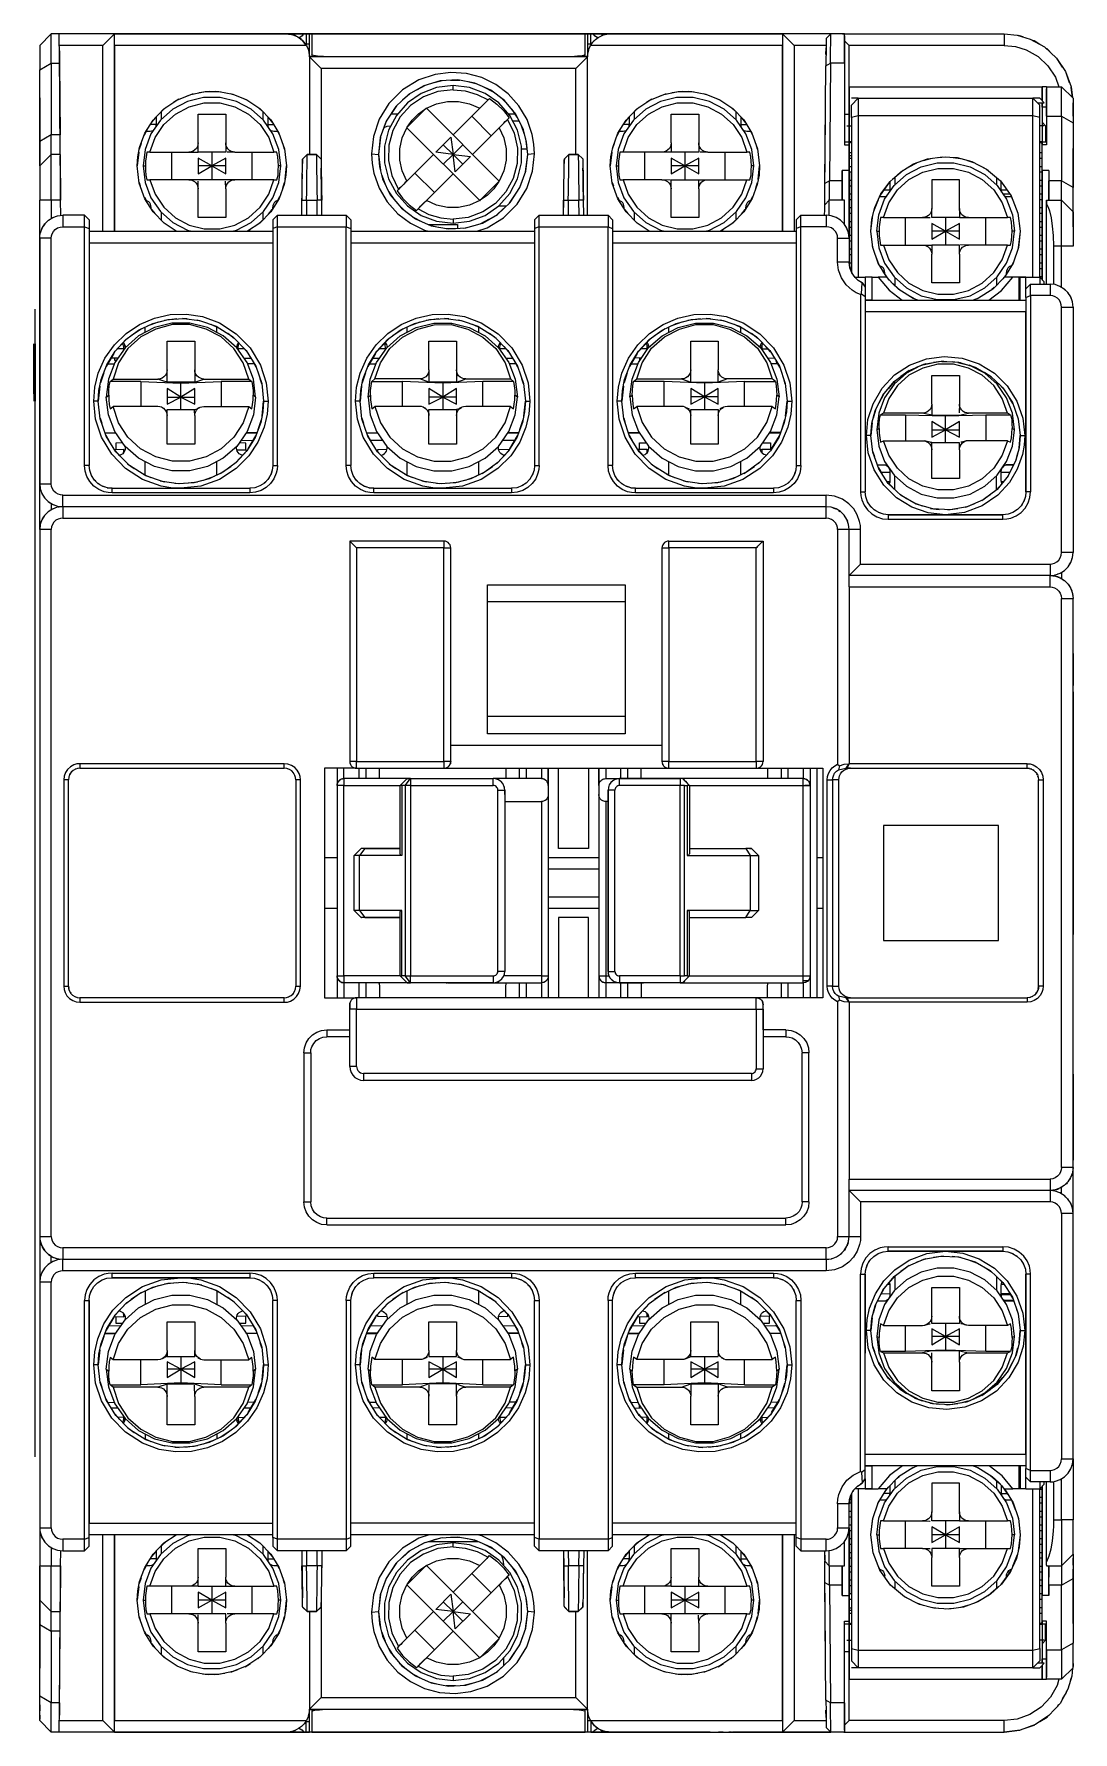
# Model space of a CAD drawing. Header units: millimetres. Extents: x 0 to 45.3, y 0 to 74.
import ezdxf

# ---------------------------------------------------------------- set-up
doc = ezdxf.new("R2010")
doc.units = ezdxf.units.MM

# ---------------------------------------------------------------- blocks, each defined once
blk = doc.blocks.new('CHINT_fe71c704c7ab591f833a72ef673cf38b_FACE_0')
at = {"color": 141, "linetype": 'Continuous', "true_color": 0x40d9ff}
for p, q in [((0.25, 73.441), (0.25, 73.306)), ((3, 73.502), (1.104, 73.502)), ((3.5, 74), (3, 73.502)), ((3, 65.4), (3, 73.502)), ((3.25, 74), (3.25, 74)), ((34.698, 74), (3.25, 74)), ((3.25, 74), (3.25, 74)), ((3.5, 65.4), (3.5, 74)), ((12, 73.561), (11.847, 73.561)), ((12, 73), (12, 74)), ((24.1, 74), (12, 74)), ((24.1, 74), (24.1, 73)), ((24.253, 73.561), (24.1, 73.561)), ((24.35, 74), (25.1, 74)), ((24.382, 73.691), (24.4, 73.714)), ((24.4, 73.714), (24.422, 73.732)), ((24.4, 73.714), (24.4, 73.71)), ((25.1, 74), (32.6, 74)), ((34.698, 74), (32.6, 74)), ((33.1, 73.502), (32.6, 74)), ((32.6, 74), (32.6, 65.4)), ((34.496, 73.502), (33.1, 73.502)), ((33.1, 73.502), (33.1, 65.4)), ((34.492, 73.1), (34.495, 73.397)), ((34.498, 73.729), (34.496, 73.573)), ((35.5, 73.5), (35.3, 73.7)), ((35.5, 71.7), (35.5, 73.5)), ((35.5, 69.3), (35.5, 73.5)), ((0.25, 73.131), (0.25, 72.847)), ((0.75, 72.721), (0.75, 69.603)), ((0.75, 72.721), (1.111, 72.721)), ((3.5, 72.96), (3.5, 72.96)), ((3.5, 72.8), (3.5, 72.8)), ((12, 73), (12, 68.75)), ((24.1, 73), (12, 73)), ((12.5, 72.502), (12, 73)), ((12.1, 73.103), (12.1, 73)), ((24.1, 73), (23.6, 72.502)), ((24, 73), (24, 73.103)), ((24.1, 66.1), (24.1, 73)), ((32.6, 72.96), (32.6, 72.96)), ((32.6, 72.8), (32.6, 72.8)), ((34.688, 72.721), (34.645, 67.603)), ((12, 72.5), (12, 72.5)), ((12.5, 72.502), (12.5, 68.554)), ((23.6, 72.502), (12.5, 72.502)), ((17.78, 71.957), (17.371, 71.856)), ((18.549, 71.976), (18.136, 71.976)), ((19.3, 71.814), (18.9, 71.913)), ((23.6, 68.75), (23.6, 72.502)), ((24.1, 72.5), (24.1, 72.5)), ((0.25, 71.212), (0.25, 68.928)), ((6.309, 71.154), (6.076, 71.02)), ((6.928, 71.386), (6.621, 71.281)), ((7.629, 71.486), (7.183, 71.435)), ((8.156, 71.465), (7.909, 71.487)), ((8.706, 71.351), (8.54, 71.393)), ((9.28, 71.116), (9.173, 71.162)), ((16.364, 71.39), (16.046, 71.108)), ((17.039, 71.758), (16.658, 71.558)), ((18.25, 71.571), (18.25, 71.75)), ((19.99, 71.481), (19.626, 71.671)), ((20.583, 70.993), (20.282, 71.26)), ((26.909, 71.154), (26.676, 71.02)), ((27.528, 71.386), (27.221, 71.281)), ((28.229, 71.486), (27.783, 71.435)), ((28.756, 71.465), (28.509, 71.487)), ((29.306, 71.351), (29.14, 71.393)), ((29.88, 71.116), (29.773, 71.162)), ((35.5, 71.7), (35.5, 69.3)), ((35.5, 71.7), (43.9, 71.7)), ((35.9, 71.2), (35.6, 71.2)), ((35.9, 71.2), (43.5, 71.2)), ((43.9, 71.67), (43.9, 71.7)), ((44.1, 71.7), (43.9, 71.7)), ((44.1, 71.7), (44.75, 71.7)), ((45.25, 71.1), (45.25, 71.1)), ((0.25, 71), (0.25, 68.88)), ((0.25, 71), (0.25, 71)), ((0.25, 71), (0.25, 71)), ((5.29, 70.355), (5.125, 70.149)), ((5.536, 70.61), (5.536, 70.268)), ((5.757, 70.805), (5.561, 70.636)), ((9.918, 70.657), (9.794, 70.771)), ((9.964, 70.61), (9.964, 70.268)), ((10.367, 70.161), (10.237, 70.328)), ((15.822, 70.5), (15.538, 70.5)), ((15.792, 70.869), (15.552, 70.52)), ((16.25, 69.932), (17.068, 70.75)), ((18.25, 69.599), (17.087, 70.761)), ((19.063, 70.412), (19.912, 69.563)), ((20.962, 70.5), (20.678, 70.5)), ((21.049, 70.375), (20.822, 70.703)), ((25.89, 70.355), (25.725, 70.149)), ((26.136, 70.61), (26.136, 70.268)), ((26.357, 70.805), (26.161, 70.636)), ((30.518, 70.657), (30.394, 70.771)), ((30.564, 70.61), (30.564, 70.268)), ((30.967, 70.161), (30.837, 70.328)), ((34.442, 67.157), (34.47, 70.406)), ((35.3, 70.5), (35.5, 70.5)), ((44.75, 70.421), (44.75, 67.603)), ((45.25, 70.415), (45.25, 71)), ((45.25, 71), (45.25, 71)), ((45.25, 71), (45.25, 71)), ((4.929, 69.834), (4.793, 69.576)), ((10.691, 69.617), (10.59, 69.805)), ((15.359, 70.226), (15.195, 69.792)), ((17.401, 68.75), (16.239, 69.913)), ((18.25, 69.599), (19.099, 68.75)), ((21.134, 70.2), (20.852, 70.2)), ((21.369, 69.624), (21.211, 70.041)), ((25.529, 69.834), (25.393, 69.576)), ((31.291, 69.617), (31.19, 69.805)), ((35.4, 70), (35.6, 70)), ((44, 70), (43.8, 70)), ((0.25, 68.873), (0.25, 68.342)), ((3.5, 68.85), (3.5, 68.85)), ((4.562, 68.848), (4.5, 68.25)), ((4.664, 69.226), (4.586, 68.973)), ((5.052, 68.85), (6.75, 68.85)), ((6, 67.65), (6, 68.85)), ((7.75, 68.85), (7.75, 68.25)), ((8.75, 68.85), (10.448, 68.85)), ((9.5, 67.65), (9.5, 68.85)), ((10.915, 68.977), (10.869, 69.12)), ((12, 69), (12, 69)), ((15.092, 69.504), (15, 68.75)), ((17.826, 69.174), (18.25, 68.75)), ((18.25, 68.75), (18.674, 69.174)), ((21.228, 69), (21.47, 69)), ((21.5, 68.75), (21.416, 69.439)), ((24.1, 69), (24.1, 69)), ((25.162, 68.848), (25.1, 68.25)), ((25.264, 69.226), (25.186, 68.973)), ((26.6, 67.65), (26.6, 68.85)), ((28.35, 68.85), (28.35, 68.25)), ((29.35, 68.85), (31.048, 68.85)), ((30.1, 67.65), (30.1, 68.85)), ((31.515, 68.977), (31.469, 69.12)), ((35.3, 69.3), (35.5, 69.3)), ((35.6, 69.3), (35.5, 69.3)), ((35.5, 68.044), (35.5, 69.172)), ((43.9, 69.3), (43.8, 69.3)), ((43.9, 69.3), (44.1, 69.3)), ((43.9, 68.044), (43.9, 69.172)), ((45.25, 66.897), (45.25, 69.006)), ((0.25, 68.651), (0.25, 68.456)), ((0.25, 68.317), (0.25, 66.817)), ((0.25, 68.311), (0.25, 68.25)), ((0.25, 68.209), (0.25, 68.12)), ((1.144, 68.75), (0.75, 68.75)), ((4.75, 68.25), (4.855, 68.25)), ((7.75, 68.25), (7.15, 68.25)), ((8.35, 68.25), (7.75, 68.25)), ((7.75, 68.25), (7.75, 67.65)), ((10.75, 68.25), (10.645, 68.25)), ((10.938, 67.652), (11, 68.25)), ((11.9, 68.75), (11.9, 68.75)), ((11.9, 68.75), (12.3, 68.75)), ((11.9, 68.75), (11.9, 68.75)), ((12.3, 68.75), (11.9, 68.75)), ((12.3, 68.75), (12.3, 68.75)), ((12.3, 68.75), (12.3, 68.75)), ((12.503, 68.55), (12.504, 68.472)), ((15, 68.75), (15, 68.749)), ((15, 68.75), (15.084, 68.061)), ((17.401, 68.75), (18.25, 67.902)), ((17.826, 68.326), (18.25, 68.75)), ((18.25, 68.75), (18.674, 68.326)), ((20.261, 67.587), (19.099, 68.75)), ((21.408, 67.996), (21.5, 68.75)), ((21.5, 68.749), (21.5, 68.75)), ((23.297, 68.75), (23.297, 68.75)), ((23.297, 68.75), (23.297, 68.75)), ((23.297, 68.75), (23.703, 68.75)), ((23.703, 68.75), (23.297, 68.75)), ((23.703, 68.75), (23.703, 68.75)), ((23.703, 68.75), (23.703, 68.75)), ((23.703, 68.75), (23.903, 68.553)), ((23.903, 68.553), (23.904, 68.475)), ((25.35, 68.25), (25.455, 68.25)), ((28.35, 68.25), (27.75, 68.25)), ((28.95, 68.25), (28.35, 68.25)), ((28.35, 68.25), (28.35, 67.65)), ((31.35, 68.25), (31.245, 68.25)), ((31.538, 67.652), (31.6, 68.25)), ((35.6, 68.816), (35.5, 68.816)), ((35.5, 68.7), (35.6, 68.7)), ((35.5, 68.585), (35.6, 68.585)), ((35.6, 68.216), (35.5, 68.216)), ((38.082, 68.201), (38.444, 68.385)), ((38.738, 68.49), (39.052, 68.574)), ((39.375, 68.62), (39.7, 68.639)), ((40.025, 68.62), (40.347, 68.574)), ((40.662, 68.49), (40.956, 68.385)), ((41.317, 68.201), (41.553, 68.058)), ((43.9, 68.816), (43.8, 68.816)), ((43.8, 68.585), (43.9, 68.585)), ((43.9, 68.216), (43.8, 68.216)), ((0.25, 67.942), (0.25, 67.78)), ((0.25, 67.539), (0.25, 67.189)), ((3.5, 67.65), (3.5, 67.65)), ((4.585, 67.523), (4.631, 67.38)), ((6.75, 67.65), (5.052, 67.65)), ((10.448, 67.65), (8.75, 67.65)), ((10.836, 67.274), (10.914, 67.528)), ((11.66, 66.1), (11.68, 67.438)), ((11.68, 67.438), (11.687, 67.91)), ((11.68, 67.438), (11.68, 67.438)), ((15.131, 67.876), (15.289, 67.46)), ((16.588, 67.937), (17.437, 67.088)), ((19.413, 66.739), (18.25, 67.902)), ((19.432, 66.75), (20.25, 67.568)), ((21.141, 67.274), (21.305, 67.708)), ((23.06, 66.1), (23.08, 67.44)), ((23.08, 67.44), (23.087, 67.912)), ((23.08, 67.44), (23.08, 67.44)), ((24.1, 67.5), (24.1, 67.5)), ((25.185, 67.523), (25.231, 67.38)), ((27.35, 67.65), (25.652, 67.65)), ((31.436, 67.274), (31.514, 67.528)), ((35.2, 67.603), (34.645, 67.603)), ((35.2, 67.603), (35.2, 68.044)), ((35.5, 68.044), (35.2, 68.044)), ((35.5, 67.985), (35.6, 67.985)), ((35.6, 67.616), (35.5, 67.616)), ((35.5, 67.385), (35.6, 67.385)), ((36.863, 66.975), (37.289, 67.575)), ((37.394, 67.672), (37.846, 68.058)), ((37.486, 67.751), (37.486, 67.418)), ((41.914, 67.751), (41.914, 67.418)), ((42.005, 67.673), (42.111, 67.575)), ((43.8, 67.985), (43.9, 67.985)), ((43.9, 67.616), (43.8, 67.616)), ((43.8, 67.385), (43.9, 67.385)), ((44.2, 68.044), (43.9, 68.044)), ((44.2, 68.044), (44.2, 67.603)), ((44.75, 67.603), (44.2, 67.603)), ((0.75, 66.75), (0.25, 66.75)), ((0.75, 66.75), (0.75, 65.959)), ((1.161, 66.75), (0.75, 66.75)), ((1.166, 66.091), (1.161, 66.75)), ((4.809, 66.883), (4.91, 66.695)), ((10.571, 66.666), (10.707, 66.924)), ((11.873, 66.75), (11.863, 66.1)), ((11.873, 66.75), (12.327, 66.75)), ((12.337, 66.1), (12.327, 66.75)), ((15.451, 67.126), (15.678, 66.797)), ((20.708, 66.631), (20.948, 66.98)), ((23.27, 66.75), (23.26, 66.1)), ((23.27, 66.75), (23.73, 66.75)), ((23.74, 66.1), (23.73, 66.75)), ((25.409, 66.883), (25.51, 66.695)), ((31.171, 66.666), (31.307, 66.924)), ((34.437, 66.552), (34.438, 66.61)), ((34.439, 66.76), (34.441, 66.929)), ((35.6, 67.016), (35.5, 67.016)), ((35.5, 66.785), (35.6, 66.785)), ((36.578, 66.271), (36.779, 66.79)), ((42.508, 67.016), (42.204, 67.016)), ((42.537, 66.975), (42.62, 66.79)), ((43.9, 67.016), (43.8, 67.016)), ((43.8, 66.785), (43.9, 66.785)), ((45.25, 66.402), (45.25, 66.776)), ((0.741, 65.954), (0.75, 65.959)), ((1.027, 66.075), (1.028, 66.075)), ((5.133, 66.339), (5.263, 66.172)), ((5.536, 66.232), (5.536, 65.89)), ((9.743, 65.696), (9.939, 65.864)), ((9.964, 66.232), (9.964, 65.89)), ((10.21, 66.146), (10.375, 66.351)), ((15.916, 66.507), (16.218, 66.24)), ((16.51, 66.02), (16.873, 65.829)), ((18.25, 65.929), (18.25, 65.75)), ((19.461, 65.742), (19.842, 65.942)), ((20.136, 66.11), (20.454, 66.392)), ((20.568, 66.5), (20.233, 66.5)), ((25.733, 66.339), (25.863, 66.172)), ((26.136, 66.232), (26.136, 65.89)), ((30.343, 65.696), (30.539, 65.864)), ((30.564, 66.232), (30.564, 65.89)), ((30.81, 66.146), (30.975, 66.351)), ((34.434, 66.1), (34.434, 66.173)), ((34.436, 66.385), (34.437, 66.502)), ((35.6, 66.416), (35.5, 66.416)), ((35.5, 66.185), (35.6, 66.185)), ((36.45, 65.4), (36.538, 66.106)), ((37.002, 66), (38.7, 66)), ((37.95, 64.8), (37.95, 66)), ((39.7, 66), (39.7, 65.4)), ((41.45, 64.8), (41.45, 66)), ((42.822, 66.271), (42.862, 66.106)), ((43.9, 66.416), (43.8, 66.416)), ((43.8, 66.185), (43.9, 66.185)), ((45.25, 65.65), (45.25, 66.313)), ((2.4, 65.4), (10.4, 65.4)), ((5.582, 65.843), (5.706, 65.729)), ((9.285, 65.4), (9.424, 65.48)), ((10.6, 65.6), (13.6, 65.6)), ((13.8, 65.4), (21.8, 65.4)), ((17.199, 65.686), (17.6, 65.587)), ((17.951, 65.524), (18.364, 65.524)), ((18.72, 65.543), (19.129, 65.644)), ((22, 65.6), (25, 65.6)), ((25.2, 65.4), (33.2, 65.4)), ((26.182, 65.843), (26.306, 65.729)), ((29.885, 65.4), (30.024, 65.48)), ((35.6, 65.816), (35.5, 65.816)), ((35.5, 65.585), (35.6, 65.585)), ((35.6, 65.216), (35.5, 65.216)), ((36.7, 65.4), (36.805, 65.4)), ((39.7, 65.4), (39.1, 65.4)), ((40.3, 65.4), (39.7, 65.4)), ((39.7, 65.4), (39.7, 64.8)), ((42.7, 65.4), (42.595, 65.4)), ((42.95, 65.4), (42.867, 64.676)), ((43.9, 65.816), (43.8, 65.816)), ((43.8, 65.585), (43.9, 65.585)), ((43.9, 65.216), (43.8, 65.216)), ((2.4, 64.9), (10.4, 64.9)), ((13.8, 64.9), (21.8, 64.9)), ((25.2, 64.9), (33.2, 64.9)), ((35.5, 64.985), (35.6, 64.985)), ((35.6, 64.616), (35.5, 64.616)), ((35.5, 64.385), (35.6, 64.385)), ((36.543, 64.646), (36.522, 64.752)), ((42.398, 64.8), (40.7, 64.8)), ((43.8, 64.985), (43.9, 64.985)), ((43.9, 64.616), (43.8, 64.616)), ((43.8, 64.385), (43.9, 64.385)), ((35.6, 64.016), (35.505, 64.016)), ((35.529, 63.82), (35.555, 63.746)), ((35.541, 63.785), (35.6, 63.785)), ((36.813, 63.929), (36.656, 64.319)), ((37.248, 63.275), (36.987, 63.645)), ((42.647, 64.036), (42.581, 63.918)), ((43.9, 64.016), (43.8, 64.016)), ((43.8, 63.785), (43.9, 63.785)), ((35.611, 63.599), (35.662, 63.521)), ((35.744, 63.404), (35.862, 63.288)), ((35.747, 63.4), (36.2, 63.4)), ((36.2, 63.4), (36.2, 62.963)), ((36.5, 63.4), (36.2, 63.4)), ((36.5, 63.4), (36.767, 63.4)), ((37.744, 62.816), (37.309, 63.205)), ((37.486, 63.382), (37.486, 63.047)), ((41.82, 62.949), (41.72, 62.859)), ((41.914, 63.382), (41.914, 63.045)), ((42.305, 63.471), (42.189, 63.326)), ((42.95, 62.4), (42.95, 63.4)), ((43.2, 62.9), (43.2, 63.4)), ((43.2, 63.4), (43.8, 63.4)), ((43.4, 63.1), (43.2, 62.9)), ((43.4, 62.6), (43.4, 63.1)), ((43.9, 63.416), (43.8, 63.416)), ((43.8, 63.4), (43.8, 63.1)), ((44.75, 62.959), (44.76, 62.953)), ((36.2, 62.4), (43.2, 62.4)), ((38.372, 62.443), (38.065, 62.614)), ((41.182, 62.515), (41.075, 62.462)), ((43.2, 62.517), (43.2, 62.9)), ((43.2, 62.517), (43.4, 62.6)), ((43.2, 62.517), (43.2, 54.05)), ((5.411, 61.446), (4.933, 61.271)), ((6.227, 61.58), (5.679, 61.515)), ((6.667, 61.579), (6.471, 61.595)), ((7.31, 61.473), (7.105, 61.522)), ((16.811, 61.446), (16.333, 61.271)), ((17.627, 61.58), (17.079, 61.515)), ((18.067, 61.579), (17.871, 61.595)), ((18.71, 61.473), (18.505, 61.522)), ((28.211, 61.446), (27.733, 61.271)), ((29.027, 61.58), (28.479, 61.515)), ((29.467, 61.579), (29.271, 61.595)), ((30.11, 61.473), (29.905, 61.522)), ((36.2, 61.9), (43.2, 61.9)), ((43.2, 54.05), (43.2, 61.9)), ((43.2, 61.9), (43.2, 61.9)), ((4.049, 60.719), (3.524, 60.163)), ((4.685, 61.153), (4.228, 60.851)), ((4.836, 60.992), (4.836, 61.225)), ((8.047, 61.186), (7.711, 61.334)), ((7.964, 60.992), (7.964, 61.223)), ((8.725, 60.733), (8.443, 60.94)), ((15.449, 60.719), (14.924, 60.163)), ((16.085, 61.153), (15.628, 60.851)), ((16.236, 61.225), (16.236, 60.994)), ((19.447, 61.186), (19.111, 61.334)), ((19.364, 61.223), (19.364, 60.994)), ((20.125, 60.733), (19.843, 60.94)), ((26.849, 60.719), (26.324, 60.163)), ((27.485, 61.153), (27.028, 60.851)), ((27.636, 61.225), (27.636, 60.996)), ((30.847, 61.186), (30.511, 61.334)), ((30.764, 61.223), (30.764, 60.996)), ((31.525, 60.733), (31.243, 60.94)), ((43.2, 61.4), (43.2, 61.4)), ((0, 60.5), (0, 58)), ((0, 58.372), (0, 60.5)), ((0, 60.5), (0, 60.139)), ((0, 60.075), (0, 60.122)), ((0.05, 60.139), (0.05, 60.5)), ((0.05, 60.5), (0.05, 58)), ((0.05, 58.372), (0.05, 60.5)), ((0.05, 60.075), (0.05, 60.122)), ((3.474, 60.082), (3.138, 59.506)), ((3.9, 60.407), (3.965, 60.409)), ((3.968, 60.394), (3.902, 60.393)), ((8.891, 60.281), (8.863, 60.282)), ((8.891, 60.281), (8.891, 60.241)), ((9.167, 60.275), (8.891, 60.281)), ((9.28, 60.148), (9.07, 60.384)), ((14.874, 60.082), (14.538, 59.506)), ((15.309, 60.283), (15.031, 60.276)), ((15.337, 60.284), (15.309, 60.283)), ((15.309, 60.283), (15.309, 60.243)), ((20.291, 60.283), (20.263, 60.284)), ((20.566, 60.277), (20.291, 60.283)), ((20.291, 60.283), (20.291, 60.243)), ((20.68, 60.148), (20.47, 60.384)), ((26.274, 60.082), (25.938, 59.506)), ((26.7, 60.411), (26.765, 60.413)), ((26.768, 60.398), (26.702, 60.397)), ((31.698, 60.397), (31.632, 60.398)), ((31.635, 60.413), (31.7, 60.411)), ((32.08, 60.148), (31.87, 60.384)), ((0, 59.5), (0, 59.835)), ((0, 59.25), (0, 58)), ((0.05, 59.5), (0.05, 59.835)), ((0.05, 59.25), (0.05, 58)), ((3.036, 59.234), (2.897, 58.803)), ((3.203, 59.618), (3.5, 59.625)), ((3.656, 59.876), (3.35, 59.869)), ((9.144, 59.876), (9.45, 59.869)), ((9.598, 59.618), (9.3, 59.625)), ((9.677, 59.479), (9.529, 59.741)), ((14.436, 59.234), (14.297, 58.803)), ((14.604, 59.62), (14.9, 59.626)), ((14.751, 59.871), (15.056, 59.878)), ((20.544, 59.878), (20.849, 59.871)), ((20.997, 59.62), (20.7, 59.626)), ((21.077, 59.479), (20.929, 59.741)), ((25.836, 59.234), (25.697, 58.803)), ((26.005, 59.622), (26.3, 59.629)), ((26.456, 59.88), (26.152, 59.873)), ((28.6, 58.829), (28.6, 59.366)), ((29.8, 58.829), (29.8, 59.366)), ((31.944, 59.88), (32.248, 59.873)), ((32.396, 59.622), (32.1, 59.629)), ((32.477, 59.479), (32.329, 59.741)), ((38.118, 59.331), (37.752, 59.074)), ((38.834, 59.624), (38.423, 59.465)), ((38.705, 59.574), (39.109, 59.673)), ((39.604, 59.738), (39.169, 59.684)), ((39.537, 59.73), (39.754, 59.73)), ((40.354, 59.673), (39.981, 59.717)), ((40.234, 59.687), (40.652, 59.584)), ((41.067, 59.438), (40.721, 59.564)), ((41.704, 59.047), (41.402, 59.245)), ((0, 59.17), (0, 58)), ((0.05, 59.17), (0.05, 58)), ((2.868, 58.655), (2.8, 58.001)), ((4.65, 58.858), (6.4, 58.775)), ((4.65, 58.858), (4.65, 57.765)), ((6.4, 58.775), (8.15, 58.858)), ((6.4, 58.176), (6.4, 58.775)), ((8.15, 58.858), (8.15, 57.765)), ((9.919, 58.75), (9.85, 58.966)), ((14.268, 58.655), (14.2, 58.001)), ((17.8, 58.777), (16.05, 58.86)), ((16.05, 57.767), (16.05, 58.86)), ((19.55, 58.86), (17.8, 58.777)), ((17.8, 58.777), (17.8, 58.178)), ((19.55, 57.767), (19.55, 58.86)), ((21.319, 58.75), (21.25, 58.966)), ((25.668, 58.655), (25.6, 58.001)), ((29.2, 58.779), (27.45, 58.862)), ((27.45, 57.769), (27.45, 58.862)), ((28.6, 58.829), (29.8, 58.829)), ((30.95, 58.862), (29.2, 58.779)), ((29.2, 58.779), (29.2, 58.18)), ((30.95, 57.769), (30.95, 58.862)), ((32.719, 58.75), (32.65, 58.966)), ((37.492, 58.878), (37.212, 58.556)), ((37.486, 58.77), (37.486, 58.872)), ((41.914, 58.77), (41.914, 58.849)), ((42.232, 58.526), (42.001, 58.766)), ((0, 58.319), (0, 58.372)), ((0.05, 58.319), (0.05, 58.372)), ((2.8, 58), (2.6, 58)), ((3.15, 58.176), (3.255, 58.26)), ((5.8, 58.176), (6.4, 58.176)), ((6.4, 58.176), (7, 58.176)), ((6.4, 57.628), (6.4, 58.176)), ((7.151, 57.701), (7.234, 57.73)), ((9.65, 58.176), (9.545, 58.26)), ((9.932, 57.345), (10, 58)), ((10, 58), (10.2, 58)), ((14.2, 58), (14, 58)), ((14.55, 58.178), (14.655, 58.261)), ((17.8, 58.178), (17.2, 58.178)), ((18.4, 58.178), (17.8, 58.178)), ((17.8, 58.178), (17.8, 57.63)), ((18.552, 57.702), (18.634, 57.732)), ((21.05, 58.178), (20.945, 58.261)), ((21.332, 57.345), (21.4, 58)), ((21.4, 58), (21.6, 58)), ((25.6, 58), (25.4, 58)), ((25.95, 58.18), (26.055, 58.264)), ((29.2, 58.18), (28.6, 58.18)), ((29.8, 58.18), (29.2, 58.18)), ((29.2, 58.18), (29.2, 57.632)), ((32.45, 58.18), (32.345, 58.264)), ((32.732, 57.345), (32.8, 58)), ((32.8, 58), (33, 58)), ((36.992, 58.29), (36.8, 57.916)), ((42.627, 57.902), (42.478, 58.149)), ((2.881, 57.25), (2.95, 57.035)), ((9.764, 56.766), (9.903, 57.197)), ((14.281, 57.25), (14.35, 57.035)), ((21.164, 56.766), (21.303, 57.197)), ((25.681, 57.25), (25.75, 57.035)), ((32.564, 56.766), (32.703, 57.197)), ((36.2, 57.177), (36.2, 54.05)), ((36.5, 57.057), (36.45, 56.505)), ((36.645, 57.599), (36.552, 57.259)), ((37.95, 57.408), (39.7, 57.354)), ((37.95, 57.408), (37.95, 56.276)), ((39.7, 57.354), (41.45, 57.408)), ((39.7, 56.755), (39.7, 57.354)), ((41.45, 57.408), (41.45, 56.276)), ((42.869, 57.212), (42.8, 57.417)), ((3.089, 56.622), (3.548, 56.633)), ((3.568, 56.604), (3.099, 56.593)), ((3.123, 56.521), (3.271, 56.259)), ((9.535, 56.276), (9.014, 56.288)), ((9.7, 56.593), (9.232, 56.604)), ((9.711, 56.622), (9.252, 56.633)), ((9.326, 55.918), (9.662, 56.494)), ((14.488, 56.624), (14.948, 56.635)), ((14.968, 56.606), (14.498, 56.595)), ((14.523, 56.521), (14.671, 56.259)), ((15.186, 56.29), (14.661, 56.278)), ((20.936, 56.278), (20.414, 56.29)), ((21.1, 56.595), (20.632, 56.606)), ((21.111, 56.624), (20.652, 56.635)), ((20.726, 55.918), (21.062, 56.494)), ((25.888, 56.626), (26.348, 56.637)), ((26.368, 56.608), (25.898, 56.597)), ((25.923, 56.521), (26.071, 56.259)), ((32.501, 56.597), (32.032, 56.608)), ((32.512, 56.626), (32.052, 56.637)), ((32.126, 55.918), (32.462, 56.494)), ((36.45, 56.5), (36.25, 56.5)), ((36.7, 56.755), (36.805, 56.808)), ((39.1, 56.755), (39.7, 56.755)), ((39.7, 56.755), (40.3, 56.755)), ((39.7, 56.187), (39.7, 56.755)), ((42.7, 56.755), (42.595, 56.808)), ((42.9, 55.943), (42.95, 56.495)), ((42.95, 56.5), (43.15, 56.5)), ((3.52, 55.852), (3.73, 55.616)), ((3.908, 55.882), (3.968, 55.883)), ((8.751, 55.281), (9.276, 55.837)), ((8.832, 55.883), (9.233, 55.874)), ((14.92, 55.852), (15.13, 55.616)), ((20.151, 55.281), (20.676, 55.837)), ((26.32, 55.852), (26.53, 55.616)), ((26.708, 55.886), (26.768, 55.887)), ((31.551, 55.281), (32.076, 55.837)), ((31.632, 55.887), (31.692, 55.886)), ((36.2, 55.6), (36.2, 55.6)), ((36.2, 55.581), (36.2, 55.581)), ((36.531, 55.788), (36.6, 55.584)), ((42.755, 55.401), (42.848, 55.741)), ((43.2, 55.6), (43.2, 55.6)), ((43.2, 55.581), (43.2, 55.581)), ((2.44, 54.935), (2.425, 54.977)), ((2.54, 54.7), (2.501, 54.762)), ((4.075, 55.267), (4.357, 55.061)), ((4.753, 54.814), (5.089, 54.666)), ((4.836, 54.777), (4.836, 55.36)), ((7.964, 54.776), (7.964, 55.36)), ((8.115, 54.847), (8.572, 55.149)), ((10.353, 54.916), (10.308, 54.785)), ((10.4, 55.2), (10.376, 54.988)), ((10.389, 55.1), (10.39, 55.1)), ((13.84, 54.935), (13.825, 54.977)), ((13.94, 54.7), (13.901, 54.762)), ((15.475, 55.267), (15.757, 55.061)), ((16.153, 54.814), (16.489, 54.666)), ((16.236, 55.362), (16.236, 54.777)), ((19.364, 55.362), (19.364, 54.776)), ((19.515, 54.847), (19.972, 55.149)), ((21.753, 54.916), (21.708, 54.785)), ((21.8, 55.2), (21.776, 54.988)), ((21.789, 55.1), (21.79, 55.1)), ((25.24, 54.935), (25.225, 54.977)), ((25.34, 54.7), (25.301, 54.762)), ((26.875, 55.267), (27.157, 55.061)), ((27.553, 54.814), (27.889, 54.666)), ((27.636, 55.364), (27.636, 54.777)), ((30.764, 55.364), (30.764, 54.776)), ((30.915, 54.847), (31.372, 55.149)), ((33.153, 54.916), (33.108, 54.785)), ((33.2, 55.2), (33.176, 54.988)), ((33.189, 55.1), (33.19, 55.1)), ((37.096, 55.204), (36.738, 55.197)), ((36.773, 55.098), (36.922, 54.851)), ((37.273, 54.894), (36.901, 54.886)), ((42.498, 54.886), (42.127, 54.894)), ((42.655, 55.197), (42.304, 55.204)), ((42.408, 54.71), (42.6, 55.084)), ((2.688, 54.507), (2.625, 54.57)), ((2.872, 54.358), (2.789, 54.41)), ((3.116, 54.247), (2.985, 54.293)), ((3.836, 54.2), (3.836, 54.2)), ((5.49, 54.527), (5.695, 54.478)), ((6.133, 54.421), (6.329, 54.406)), ((6.573, 54.42), (7.121, 54.485)), ((7.389, 54.554), (7.867, 54.729)), ((8.958, 54.2), (8.958, 54.2)), ((8.964, 54.2), (8.964, 54.2)), ((9.665, 54.24), (9.623, 54.225)), ((9.9, 54.34), (9.838, 54.301)), ((10.093, 54.488), (10.03, 54.425)), ((10.242, 54.672), (10.19, 54.589)), ((14.088, 54.507), (14.025, 54.57)), ((14.272, 54.358), (14.189, 54.41)), ((14.516, 54.247), (14.385, 54.293)), ((15.236, 54.2), (15.236, 54.2)), ((16.89, 54.527), (17.095, 54.478)), ((17.533, 54.421), (17.729, 54.406)), ((17.973, 54.42), (18.521, 54.485)), ((18.789, 54.554), (19.267, 54.729)), ((20.358, 54.2), (20.358, 54.2)), ((20.364, 54.2), (20.364, 54.2)), ((21.065, 54.24), (21.023, 54.225)), ((21.3, 54.34), (21.238, 54.301)), ((21.493, 54.488), (21.43, 54.425)), ((21.642, 54.672), (21.59, 54.589)), ((25.488, 54.507), (25.425, 54.57)), ((25.672, 54.358), (25.589, 54.41)), ((25.916, 54.247), (25.785, 54.293)), ((26.636, 54.2), (26.636, 54.2)), ((28.29, 54.527), (28.495, 54.478)), ((28.933, 54.421), (29.129, 54.406)), ((29.373, 54.42), (29.921, 54.485)), ((30.189, 54.554), (30.667, 54.729)), ((31.758, 54.2), (31.758, 54.2)), ((31.764, 54.2), (31.764, 54.2)), ((32.465, 54.24), (32.423, 54.225)), ((32.7, 54.34), (32.638, 54.301)), ((32.893, 54.488), (32.83, 54.425)), ((33.042, 54.672), (32.99, 54.589)), ((36.2, 54.378), (36.2, 54.378)), ((36.2, 54.369), (36.2, 54.369)), ((36.2, 54.05), (36.2, 54.05)), ((36.225, 53.828), (36.2, 54.05)), ((37.157, 54.492), (37.27, 54.494)), ((37.168, 54.474), (37.399, 54.234)), ((37.486, 54.151), (37.486, 54.739)), ((41.908, 54.122), (42.188, 54.444)), ((41.914, 54.129), (41.914, 54.739)), ((42.13, 54.494), (42.227, 54.492)), ((43.2, 54.05), (43.176, 53.834)), ((43.2, 54.378), (43.2, 54.378)), ((43.2, 54.369), (43.2, 54.369)), ((43.2, 54.05), (43.2, 54.05)), ((0.75, 53.54), (0.75, 53.266)), ((0.75, 53.266), (0.784, 53.282)), ((1.25, 53.9), (34.5, 53.9)), ((11.45, 53.4), (11.45, 53.4)), ((12.75, 53.4), (12.75, 53.4)), ((17.8, 53.4), (17.8, 53.4)), ((17.8, 53.4), (17.8, 53.4)), ((17.8, 53.4), (17.8, 53.4)), ((22.85, 53.4), (22.85, 53.4)), ((24.15, 53.4), (24.15, 53.4)), ((29.2, 53.4), (29.2, 53.4)), ((29.2, 53.4), (29.2, 53.4)), ((29.2, 53.4), (29.2, 53.4)), ((34.25, 53.4), (34.25, 53.4)), ((36.327, 53.572), (36.3, 53.615)), ((36.48, 53.365), (36.422, 53.423)), ((37.696, 53.953), (37.998, 53.755)), ((38.333, 53.562), (38.679, 53.436)), ((39.046, 53.327), (39.419, 53.283)), ((39.796, 53.262), (40.231, 53.316)), ((40.566, 53.376), (40.977, 53.535)), ((41.282, 53.669), (41.648, 53.926)), ((42.885, 53.33), (42.827, 53.272)), ((43.037, 53.515), (42.987, 53.434)), ((43.151, 53.758), (43.105, 53.628)), ((0.75, 53.266), (0.703, 53.23)), ((35.401, 52.834), (35.4, 52.836)), ((35.4, 52.835), (35.4, 52.835)), ((35.476, 52.617), (35.475, 52.622)), ((36.665, 53.213), (36.584, 53.264)), ((36.908, 53.099), (36.778, 53.145)), ((37.2, 53.05), (36.984, 53.074)), ((37.2, 53.05), (37.2, 53.05)), ((42.2, 53.05), (37.2, 53.05)), ((37.2, 53.05), (39.7, 53.05)), ((37.512, 53.05), (37.512, 53.05)), ((37.518, 53.05), (37.518, 53.05)), ((39.7, 53.05), (39.7, 53.05)), ((39.7, 53.05), (42.2, 53.05)), ((41.887, 53.05), (41.887, 53.05)), ((41.888, 53.05), (41.888, 53.05)), ((42.422, 53.075), (42.2, 53.05)), ((42.2, 53.05), (42.2, 53.05)), ((42.678, 53.177), (42.635, 53.15)), ((35.5, 52.4), (35.5, 52.4)), ((35.5, 50.4), (35.5, 52.4)), ((35.5, 52.4), (35.5, 52.4)), ((35.5, 52.25), (35.5, 52.25)), ((18.15, 42.3), (18.15, 51.6)), ((27.35, 51.6), (27.35, 42.3)), ((36, 50.9), (35.5, 50.4)), ((44.25, 50.4), (35.5, 50.4)), ((44.25, 50.4), (44.25, 50.4)), ((35.5, 49.9), (35.5, 42.2)), ((25.75, 49.25), (19.75, 49.25)), ((45.25, 24.6), (45.25, 49.4)), ((45.25, 47), (45.25, 49.077)), ((45.25, 49.077), (45.25, 49.077)), ((45.25, 47), (45.25, 47)), ((25.75, 44.25), (19.75, 44.25)), ((18.15, 43), (27.35, 43)), ((35.417, 42), (35.5, 42.2)), ((1.523, 41.641), (1.513, 41.613)), ((1.573, 41.754), (1.552, 41.721)), ((1.648, 41.85), (1.615, 41.817)), ((1.74, 41.923), (1.698, 41.897)), ((1.862, 41.978), (1.798, 41.956)), ((2, 42), (1.896, 41.988)), ((11.041, 41.977), (11.013, 41.987)), ((11.154, 41.927), (11.121, 41.948)), ((11.25, 41.853), (11.217, 41.885)), ((11.323, 41.761), (11.297, 41.802)), ((11.378, 41.638), (11.356, 41.703)), ((11.4, 41.5), (11.388, 41.604)), ((14.15, 42), (14.15, 41.55)), ((14.45, 42), (14.45, 41.55)), ((15.05, 41.55), (15.05, 42)), ((16.16, 41.25), (16.392, 41.55)), ((16.392, 41.55), (16.25, 41.55)), ((16.392, 41.55), (20, 41.55)), ((16.392, 41.55), (16.392, 41.25)), ((20.55, 42), (20.55, 41.55)), ((21.15, 41.55), (21.15, 42)), ((21.45, 41.55), (21.45, 42)), ((25.5, 41.55), (28.14, 41.55)), ((25.55, 42), (25.55, 41.55)), ((25.85, 42), (25.85, 41.55)), ((26.45, 41.55), (26.45, 42)), ((28.14, 41.55), (28.14, 41.25)), ((28.25, 41.55), (28.14, 41.55)), ((33.5, 41.55), (28.25, 41.55)), ((31.95, 42), (31.95, 41.55)), ((32.55, 41.55), (32.55, 42)), ((32.85, 41.55), (32.85, 42)), ((33.5, 42), (33.5, 41.55)), ((33.8, 42), (33.8, 41.25)), ((34.1, 42), (34.1, 32)), ((34.78, 41.5), (34.78, 32.5)), ((35.554, 42), (35.351, 42)), ((35.351, 42), (35.417, 42)), ((43.354, 41.988), (43.254, 42)), ((43.453, 41.955), (43.387, 41.979)), ((43.55, 41.898), (43.507, 41.926)), ((43.635, 41.818), (43.61, 41.842)), ((43.699, 41.719), (43.676, 41.757)), ((43.737, 41.614), (43.723, 41.652)), ((16.16, 41.25), (16.16, 32.95)), ((16.392, 41.25), (16.392, 32.95)), ((20.5, 41.05), (20.5, 33.15)), ((20.5, 40.85), (20.5, 41.05)), ((20.5, 41.05), (20.5, 41.05)), ((20.5, 41.05), (20.5, 41.05)), ((20.5, 40.85), (20.5, 40.85)), ((25, 33.15), (25, 41.05)), ((25, 41.05), (25, 40.85)), ((25, 41.05), (25, 41.05)), ((25, 41.05), (25, 41.05)), ((25, 40.85), (25, 40.85)), ((25, 40.85), (25, 33.15)), ((28.14, 32.95), (28.14, 41.25)), ((14.409, 38.5), (14.177, 38.2)), ((14.32, 38.5), (14.32, 38.5)), ((14.45, 38.5), (14.45, 38.5)), ((15.1, 38.5), (15.1, 38.5)), ((31.16, 38.5), (31.232, 38.5)), ((13.2, 38.1), (12.65, 38.1)), ((13.95, 35.8), (13.95, 38.2)), ((14.177, 35.8), (14.177, 38.2)), ((24.6, 38.1), (22.4, 38.1)), ((31.197, 38.2), (31.197, 35.8)), ((31.55, 38.2), (31.55, 35.8)), ((34.35, 38.1), (34.1, 38.1)), ((24.6, 37.6), (22.4, 37.6)), ((22.4, 36.4), (24.6, 36.4)), ((12.65, 35.9), (13.2, 35.9)), ((13.95, 35.8), (13.95, 35.8)), ((13.95, 35.8), (14.25, 35.5)), ((14.25, 35.5), (13.95, 35.8)), ((14.177, 35.8), (14.409, 35.5)), ((22.4, 35.9), (24.6, 35.9)), ((34.1, 35.9), (34.35, 35.9)), ((14.25, 35.5), (14.25, 35.5)), ((14.45, 35.5), (14.45, 35.5)), ((15.1, 35.5), (15.1, 35.5)), ((14.15, 32.65), (14.15, 32)), ((14.45, 32.65), (14.45, 32)), ((16.392, 32.65), (16.16, 32.95)), ((18.55, 32.65), (16.25, 32.65)), ((16.25, 32.65), (16.392, 32.65)), ((16.392, 32.65), (16.392, 32.95)), ((20, 32.65), (16.392, 32.65)), ((17.95, 32.65), (17.95, 32.65)), ((18.55, 32.65), (18.55, 32.65)), ((20, 32.65), (20, 32.65)), ((20, 32.65), (20, 32.65)), ((21.15, 32), (21.15, 32.65)), ((21.45, 32), (21.45, 32.65)), ((25, 33.15), (25, 33.15)), ((25, 33.15), (25, 33.15)), ((28.14, 32.65), (25.5, 32.65)), ((25.5, 32.65), (25.5, 32.65)), ((25.5, 32.65), (25.95, 32.65)), ((25.55, 32.65), (25.55, 32)), ((25.85, 32.65), (25.85, 32)), ((25.95, 32.65), (25.95, 32.65)), ((26.55, 32.65), (25.95, 32.65)), ((26.55, 32.65), (26.55, 32.65)), ((26.55, 32.65), (26.55, 32.65)), ((26.6, 32.65), (26.55, 32.65)), ((26.6, 32.65), (26.6, 32.65)), ((28.25, 32.65), (26.6, 32.65)), ((28.14, 32.95), (28.14, 32.65)), ((28.14, 32.65), (28.25, 32.65)), ((28.25, 32.65), (33.5, 32.65)), ((32.55, 32), (32.55, 32.65)), ((32.85, 32), (32.85, 32.65)), ((33.5, 32.75), (33.723, 32.75)), ((33.5, 32.683), (33.5, 32.65)), ((33.5, 32.68), (33.5, 32.65)), ((33.5, 32.65), (33.5, 32)), ((1.5, 32.5), (1.512, 32.396)), ((1.522, 32.362), (1.544, 32.298)), ((1.577, 32.24), (1.603, 32.198)), ((1.65, 32.148), (1.683, 32.115)), ((1.746, 32.073), (1.779, 32.052)), ((1.859, 32.023), (1.887, 32.013)), ((10.9, 32), (11.004, 32.012)), ((11.038, 32.022), (11.102, 32.044)), ((11.16, 32.077), (11.202, 32.103)), ((11.252, 32.15), (11.285, 32.183)), ((11.327, 32.246), (11.348, 32.279)), ((11.377, 32.36), (11.387, 32.387)), ((31.45, 32), (14.05, 32)), ((35.417, 32), (35.351, 32)), ((35.351, 32), (35.554, 32)), ((35.5, 31.8), (35.417, 32)), ((43.364, 32.013), (43.402, 32.027)), ((43.469, 32.051), (43.507, 32.074)), ((43.568, 32.115), (43.592, 32.14)), ((43.648, 32.2), (43.676, 32.244)), ((43.705, 32.297), (43.728, 32.363)), ((43.738, 32.396), (43.749, 32.496)), ((13.75, 29), (13.75, 31.5)), ((31.75, 31.5), (31.75, 28.9)), ((35.5, 31.8), (35.5, 24.1)), ((11.75, 29.6), (11.75, 23.1)), ((12.05, 29.6), (12.05, 23.1)), ((13.75, 30.3), (12.75, 30.3)), ((32.75, 30.3), (31.75, 30.3)), ((33.45, 23.1), (33.45, 29.6)), ((33.75, 23.1), (33.75, 29.6)), ((31.25, 28.7), (14.35, 28.7)), ((31.25, 28.4), (14.35, 28.4)), ((45.25, 27), (45.25, 27)), ((45.25, 24.923), (45.25, 27)), ((45.25, 24.923), (45.25, 24.923)), ((45.25, 24.6), (45.25, 24.923)), ((45.25, 22.6), (45.25, 24.6)), ((45.25, 24.6), (45.25, 24.6)), ((44.75, 23.734), (44.707, 23.714)), ((44.75, 23.734), (44.795, 23.769)), ((44.75, 23.459), (44.75, 23.734)), ((44.75, 23.459), (44.76, 23.453)), ((12.75, 22.4), (32.75, 22.4)), ((0.25, 21.6), (0.25, 19.6)), ((12.75, 22.1), (32.75, 22.1)), ((36.515, 20.67), (36.573, 20.728)), ((36.722, 20.823), (36.765, 20.85)), ((36.978, 20.925), (37.2, 20.95)), ((37.2, 20.95), (37.2, 20.95)), ((37.2, 20.95), (42.2, 20.95)), ((39.7, 20.95), (37.2, 20.95)), ((37.512, 20.95), (37.512, 20.95)), ((37.513, 20.95), (37.513, 20.95)), ((39.603, 20.738), (39.169, 20.684)), ((39.7, 20.95), (39.7, 20.95)), ((42.2, 20.95), (39.7, 20.95)), ((41.882, 20.95), (41.882, 20.95)), ((41.888, 20.95), (41.888, 20.95)), ((42.2, 20.95), (42.2, 20.95)), ((42.2, 20.95), (42.416, 20.926)), ((42.492, 20.901), (42.622, 20.855)), ((42.735, 20.787), (42.816, 20.737)), ((1.2, 20.604), (1.2, 20.606)), ((34.723, 20.625), (34.726, 20.626)), ((34.938, 20.701), (34.938, 20.702)), ((36.2, 19.95), (36.224, 20.166)), ((36.249, 20.242), (36.295, 20.373)), ((36.363, 20.485), (36.413, 20.566)), ((38.117, 20.331), (37.752, 20.074)), ((38.833, 20.623), (38.424, 20.465)), ((40.353, 20.673), (39.98, 20.717)), ((41.067, 20.438), (40.72, 20.564)), ((41.704, 20.047), (41.402, 20.245)), ((42.92, 20.635), (42.978, 20.577)), ((43.073, 20.428), (43.1, 20.385)), ((43.175, 20.172), (43.2, 19.95)), ((2.563, 19.335), (2.613, 19.416)), ((2.715, 19.52), (2.773, 19.578)), ((2.922, 19.673), (2.965, 19.7)), ((3.178, 19.775), (3.4, 19.8)), ((3.4, 19.8), (3.4, 19.8)), ((3.4, 19.8), (9.4, 19.8)), ((6.4, 19.8), (3.4, 19.8)), ((3.836, 19.8), (3.836, 19.8)), ((3.842, 19.8), (3.842, 19.8)), ((5.411, 19.446), (4.933, 19.271)), ((6.227, 19.58), (5.679, 19.515)), ((6.4, 19.8), (6.4, 19.8)), ((9.4, 19.8), (6.4, 19.8)), ((6.666, 19.579), (6.471, 19.595)), ((7.31, 19.473), (7.105, 19.522)), ((8.047, 19.186), (7.711, 19.334)), ((8.964, 19.8), (8.964, 19.8)), ((9.4, 19.8), (9.4, 19.8)), ((9.4, 19.8), (9.616, 19.776)), ((9.692, 19.751), (9.822, 19.705)), ((9.935, 19.637), (10.016, 19.587)), ((10.12, 19.485), (10.178, 19.427)), ((10.273, 19.278), (10.3, 19.235)), ((13.958, 19.328), (14.01, 19.411)), ((14.107, 19.512), (14.17, 19.575)), ((14.3, 19.66), (14.362, 19.699)), ((14.535, 19.76), (14.577, 19.775)), ((15.236, 19.8), (15.236, 19.8)), ((15.242, 19.8), (15.242, 19.8)), ((16.811, 19.446), (16.333, 19.271)), ((17.627, 19.58), (17.079, 19.515)), ((18.066, 19.579), (17.871, 19.595)), ((18.71, 19.473), (18.505, 19.522)), ((19.447, 19.186), (19.111, 19.334)), ((20.364, 19.8), (20.364, 19.8)), ((21.084, 19.753), (21.215, 19.708)), ((21.328, 19.642), (21.411, 19.59)), ((21.512, 19.493), (21.575, 19.43)), ((21.66, 19.3), (21.699, 19.238)), ((25.358, 19.328), (25.41, 19.411)), ((25.507, 19.512), (25.57, 19.575)), ((25.7, 19.66), (25.762, 19.699)), ((25.935, 19.76), (25.977, 19.775)), ((26.636, 19.8), (26.636, 19.8)), ((26.642, 19.8), (26.642, 19.8)), ((28.211, 19.446), (27.733, 19.271)), ((29.027, 19.58), (28.479, 19.515)), ((29.466, 19.579), (29.271, 19.595)), ((30.11, 19.473), (29.905, 19.522)), ((30.847, 19.186), (30.511, 19.334)), ((31.764, 19.8), (31.764, 19.8)), ((32.484, 19.753), (32.615, 19.708)), ((32.728, 19.642), (32.811, 19.59)), ((32.912, 19.493), (32.975, 19.43)), ((33.06, 19.3), (33.099, 19.238)), ((36.2, 19.95), (36.2, 16.518)), ((36.2, 19.95), (36.2, 19.95)), ((36.2, 19.631), (36.2, 19.631)), ((36.2, 19.622), (36.2, 19.622)), ((36.992, 19.289), (36.799, 18.915)), ((37.27, 19.502), (37.17, 19.504)), ((37.491, 19.877), (37.212, 19.556)), ((37.486, 19.872), (37.486, 19.257)), ((41.914, 19.849), (41.914, 19.257)), ((42.231, 19.526), (42.001, 19.766)), ((42.245, 19.505), (42.13, 19.502)), ((43.2, 19.95), (43.2, 11.483)), ((43.2, 19.95), (43.2, 19.95)), ((43.2, 12.1), (43.2, 19.95)), ((43.2, 19.631), (43.2, 19.631)), ((43.2, 19.622), (43.2, 19.622)), ((2.411, 18.9), (2.411, 18.9)), ((2.449, 19.092), (2.495, 19.223)), ((4.048, 18.719), (3.524, 18.163)), ((4.685, 19.153), (4.228, 18.851)), ((4.836, 19.225), (4.836, 18.63)), ((7.964, 19.223), (7.964, 18.63)), ((8.725, 18.733), (8.443, 18.94)), ((10.389, 18.9), (10.389, 18.9)), ((13.8, 18.8), (13.824, 19.013)), ((13.811, 18.9), (13.81, 18.9)), ((13.847, 19.085), (13.892, 19.215)), ((15.448, 18.719), (14.924, 18.163)), ((16.085, 19.153), (15.628, 18.851)), ((16.236, 19.225), (16.236, 18.636)), ((19.364, 19.223), (19.364, 18.636)), ((20.125, 18.733), (19.843, 18.94)), ((21.76, 19.065), (21.775, 19.023)), ((25.2, 18.8), (25.224, 19.013)), ((25.211, 18.9), (25.21, 18.9)), ((25.247, 19.085), (25.292, 19.215)), ((26.848, 18.719), (26.324, 18.163)), ((27.485, 19.153), (27.028, 18.851)), ((27.636, 19.225), (27.636, 18.633)), ((30.764, 19.223), (30.764, 18.633)), ((31.525, 18.733), (31.243, 18.94)), ((33.16, 19.065), (33.175, 19.023)), ((36.644, 18.598), (36.551, 18.257)), ((36.743, 18.8), (37.096, 18.792)), ((36.9, 19.111), (37.273, 19.103)), ((42.501, 19.111), (42.127, 19.103)), ((42.534, 19.056), (42.128, 19.056)), ((42.242, 18.826), (42.654, 18.826)), ((42.304, 18.792), (42.663, 18.8)), ((42.627, 18.902), (42.478, 19.149)), ((2.4, 18.4), (2.4, 18.4)), ((3.474, 18.082), (3.138, 17.506)), ((3.968, 18.108), (3.908, 18.109)), ((9.233, 18.117), (8.832, 18.108)), ((9.279, 18.148), (9.07, 18.385)), ((10.4, 18.4), (10.4, 18.4)), ((14.874, 18.082), (14.538, 17.506)), ((20.679, 18.148), (20.47, 18.385)), ((26.274, 18.082), (25.938, 17.506)), ((26.768, 18.11), (26.708, 18.111)), ((32.033, 18.119), (31.632, 18.11)), ((32.079, 18.148), (31.87, 18.385)), ((36.2, 18.419), (36.2, 18.419)), ((36.2, 18.4), (36.2, 18.4)), ((36.499, 18.056), (36.45, 17.503)), ((39.7, 17.809), (39.7, 17.242)), ((42.869, 18.212), (42.8, 18.416)), ((43.2, 18.419), (43.2, 18.419)), ((43.2, 18.4), (43.2, 18.4)), ((3.036, 17.234), (2.897, 16.803)), ((3.086, 17.368), (3.548, 17.358)), ((3.097, 17.397), (3.568, 17.386)), ((3.259, 17.715), (3.786, 17.703)), ((9.014, 17.703), (9.544, 17.715)), ((9.232, 17.386), (9.704, 17.397)), ((9.714, 17.368), (9.252, 17.358)), ((9.676, 17.479), (9.529, 17.741)), ((14.436, 17.234), (14.297, 16.803)), ((14.488, 17.374), (14.948, 17.363)), ((14.499, 17.403), (14.968, 17.392)), ((14.663, 17.72), (15.186, 17.709)), ((20.414, 17.709), (20.94, 17.721)), ((20.632, 17.392), (21.102, 17.403)), ((21.112, 17.374), (20.652, 17.363)), ((21.076, 17.479), (20.929, 17.741)), ((25.836, 17.234), (25.697, 16.803)), ((25.887, 17.371), (26.348, 17.36)), ((25.898, 17.4), (26.368, 17.389)), ((26.061, 17.717), (26.586, 17.705)), ((31.814, 17.705), (32.342, 17.717)), ((32.032, 17.389), (32.503, 17.4)), ((32.513, 17.371), (32.052, 17.36)), ((32.476, 17.479), (32.329, 17.741)), ((36.45, 17.5), (36.25, 17.5)), ((36.7, 17.242), (36.805, 17.188)), ((37.95, 16.589), (37.95, 17.72)), ((39.7, 17.242), (39.1, 17.242)), ((40.3, 17.242), (39.7, 17.242)), ((39.7, 17.242), (39.7, 16.642)), ((41.45, 16.589), (41.45, 17.72)), ((42.7, 17.242), (42.595, 17.188)), ((42.901, 16.944), (42.95, 17.497)), ((42.95, 17.5), (43.15, 17.5)), ((2.868, 16.655), (2.8, 16.001)), ((5.648, 16.29), (5.566, 16.26)), ((6.4, 16.363), (6.4, 15.814)), ((9.919, 16.75), (9.85, 16.966)), ((14.268, 16.655), (14.2, 16.001)), ((17.8, 16.369), (17.8, 15.82)), ((21.319, 16.75), (21.25, 16.966)), ((25.668, 16.655), (25.6, 16.001)), ((28.602, 16.365), (29.8, 16.365)), ((29.2, 16.365), (29.2, 15.817)), ((32.719, 16.75), (32.65, 16.966)), ((36.531, 16.788), (36.6, 16.584)), ((39.7, 16.642), (37.95, 16.589)), ((41.45, 16.589), (39.7, 16.642)), ((42.756, 16.403), (42.849, 16.743)), ((2.8, 16), (2.6, 16)), ((3.15, 15.814), (3.255, 15.731)), ((4.65, 15.132), (4.65, 16.225)), ((6.4, 15.814), (5.8, 15.814)), ((7, 15.814), (6.4, 15.814)), ((6.4, 15.814), (6.4, 15.216)), ((8.15, 15.132), (8.15, 16.225)), ((9.65, 15.814), (9.545, 15.731)), ((9.932, 15.345), (10, 16)), ((10, 16), (10.2, 16)), ((14.2, 16), (14, 16)), ((14.55, 15.82), (14.655, 15.737)), ((16.05, 15.138), (16.05, 16.231)), ((17.8, 15.82), (17.2, 15.82)), ((18.4, 15.82), (17.8, 15.82)), ((17.8, 15.82), (17.8, 15.222)), ((19.55, 15.138), (19.55, 16.231)), ((21.05, 15.82), (20.945, 15.737)), ((21.332, 15.345), (21.4, 16)), ((21.4, 16), (21.6, 16)), ((25.6, 16), (25.4, 16)), ((25.95, 15.817), (26.055, 15.733)), ((27.45, 15.135), (27.45, 16.228)), ((29.2, 15.817), (28.6, 15.817)), ((29.8, 15.817), (29.2, 15.817)), ((29.2, 15.817), (29.2, 15.218)), ((30.95, 15.135), (30.95, 16.228)), ((32.45, 15.817), (32.345, 15.733)), ((32.732, 15.345), (32.8, 16)), ((32.8, 16), (33, 16)), ((36.773, 16.098), (36.922, 15.851)), ((42.408, 15.711), (42.601, 16.085)), ((2.881, 15.25), (2.95, 15.035)), ((6.4, 15.216), (4.65, 15.132)), ((8.15, 15.132), (6.4, 15.216)), ((9.764, 14.766), (9.903, 15.197)), ((14.281, 15.25), (14.35, 15.035)), ((17.8, 15.222), (16.05, 15.138)), ((19.55, 15.138), (17.8, 15.222)), ((21.164, 14.766), (21.303, 15.197)), ((25.681, 15.25), (25.75, 15.035)), ((29.2, 15.218), (27.45, 15.135)), ((28.6, 15.168), (28.6, 14.632)), ((28.6, 15.168), (29.8, 15.168)), ((30.95, 15.135), (29.2, 15.218)), ((29.8, 15.168), (29.8, 14.632)), ((32.564, 14.766), (32.703, 15.197)), ((37.169, 15.474), (37.399, 15.234)), ((37.486, 15.226), (37.486, 15.151)), ((37.696, 14.953), (37.998, 14.755)), ((41.283, 14.669), (41.648, 14.926)), ((41.909, 15.123), (42.188, 15.444)), ((41.914, 15.226), (41.914, 15.129)), ((3.124, 14.521), (3.271, 14.259)), ((3.207, 14.373), (3.5, 14.366)), ((3.656, 14.114), (3.356, 14.121)), ((9.445, 14.121), (9.144, 14.114)), ((9.591, 14.373), (9.3, 14.366)), ((9.326, 13.918), (9.662, 14.494)), ((14.524, 14.521), (14.671, 14.259)), ((14.604, 14.379), (14.9, 14.372)), ((15.056, 14.12), (14.752, 14.127)), ((20.848, 14.127), (20.544, 14.12)), ((20.995, 14.379), (20.7, 14.372)), ((20.726, 13.918), (21.062, 14.494)), ((25.924, 14.521), (26.071, 14.259)), ((26.006, 14.375), (26.3, 14.368)), ((26.154, 14.124), (26.456, 14.117)), ((32.246, 14.124), (31.944, 14.117)), ((32.393, 14.375), (32.1, 14.368)), ((32.126, 13.918), (32.462, 14.494)), ((38.333, 14.562), (38.68, 14.436)), ((39.137, 14.316), (38.822, 14.394)), ((39.047, 14.327), (39.42, 14.283)), ((39.832, 14.266), (39.717, 14.266)), ((39.797, 14.262), (40.231, 14.316)), ((40.667, 14.416), (40.35, 14.338)), ((40.567, 14.377), (40.976, 14.535)), ((3.521, 13.852), (3.73, 13.616)), ((3.965, 13.582), (3.9, 13.583)), ((3.902, 13.598), (3.968, 13.596)), ((8.752, 13.281), (9.276, 13.837)), ((8.832, 13.596), (8.898, 13.598)), ((8.9, 13.583), (8.835, 13.582)), ((14.921, 13.852), (15.13, 13.616)), ((15.036, 13.722), (15.309, 13.715)), ((15.309, 13.715), (15.309, 13.755)), ((15.309, 13.715), (15.337, 13.714)), ((20.152, 13.281), (20.676, 13.837)), ((20.263, 13.714), (20.291, 13.715)), ((20.291, 13.715), (20.291, 13.755)), ((20.291, 13.715), (20.567, 13.722)), ((26.321, 13.852), (26.53, 13.616)), ((26.765, 13.584), (26.7, 13.586)), ((26.702, 13.601), (26.768, 13.599)), ((31.552, 13.281), (32.076, 13.837)), ((31.632, 13.599), (31.698, 13.601)), ((31.7, 13.586), (31.635, 13.584)), ((4.075, 13.267), (4.357, 13.06)), ((4.753, 12.814), (5.089, 12.666)), ((4.836, 12.998), (4.836, 12.777)), ((7.389, 12.554), (7.867, 12.729)), ((7.964, 12.998), (7.964, 12.776)), ((8.115, 12.848), (8.572, 13.149)), ((15.475, 13.267), (15.757, 13.06)), ((16.153, 12.814), (16.489, 12.666)), ((16.236, 13.004), (16.236, 12.777)), ((18.789, 12.554), (19.267, 12.729)), ((19.364, 13.004), (19.364, 12.776)), ((19.515, 12.848), (19.972, 13.149)), ((26.875, 13.267), (27.157, 13.06)), ((27.553, 12.814), (27.889, 12.666)), ((27.636, 13.001), (27.636, 12.777)), ((30.189, 12.554), (30.667, 12.729)), ((30.764, 13.001), (30.764, 12.776)), ((30.915, 12.848), (31.372, 13.149)), ((43.2, 12.6), (43.2, 12.6)), ((5.49, 12.527), (5.695, 12.478)), ((6.134, 12.421), (6.329, 12.406)), ((6.573, 12.42), (7.121, 12.485)), ((16.89, 12.527), (17.095, 12.478)), ((17.534, 12.421), (17.729, 12.406)), ((17.973, 12.42), (18.521, 12.485)), ((28.29, 12.527), (28.495, 12.478)), ((28.934, 12.421), (29.129, 12.406)), ((29.373, 12.42), (29.921, 12.485)), ((43.2, 12.1), (36.2, 12.1)), ((43.2, 12.1), (43.2, 12.1)), ((2.4, 11.35), (2.4, 11.35)), ((10.4, 11.35), (10.4, 11.35)), ((43.2, 11.6), (36.2, 11.6)), ((37.587, 11.058), (37.675, 11.138)), ((38.215, 11.484), (38.326, 11.539)), ((41.028, 11.557), (41.336, 11.386)), ((41.656, 11.184), (42.091, 10.795)), ((42.95, 11.6), (42.95, 10.6)), ((43.4, 11.4), (43.2, 11.483)), ((43.2, 11.1), (43.2, 11.483)), ((43.4, 10.9), (43.2, 11.1)), ((43.2, 10.6), (43.2, 11.1)), ((43.4, 10.9), (43.4, 11.4)), ((35.71, 10.554), (35.655, 10.469)), ((36.2, 10.6), (35.753, 10.6)), ((35.874, 10.723), (35.804, 10.655)), ((36.2, 11.037), (36.2, 10.6)), ((36.5, 10.6), (36.2, 10.6)), ((36.5, 10.6), (36.767, 10.6)), ((37.094, 10.528), (37.208, 10.672)), ((37.486, 10.955), (37.486, 10.618)), ((41.914, 10.953), (41.914, 10.618)), ((42.152, 10.725), (42.413, 10.354)), ((43.2, 10.6), (43.8, 10.6)), ((43.8, 10.9), (43.8, 10.6)), ((43.8, 10.585), (43.9, 10.585)), ((44.473, 10.925), (44.465, 10.924)), ((44.75, 9.25), (44.75, 11.04)), ((2.4, 10.15), (2.4, 10.15)), ((2.4, 9.85), (2.4, 9.85)), ((10.4, 10.15), (10.4, 10.15)), ((10.4, 9.85), (10.4, 9.85)), ((35.524, 10.156), (35.5, 9.946)), ((35.504, 9.985), (35.6, 9.985)), ((35.6, 10.216), (35.542, 10.216)), ((35.59, 10.351), (35.543, 10.221)), ((36.753, 9.964), (36.819, 10.082)), ((42.588, 10.071), (42.747, 9.673)), ((43.9, 10.216), (43.8, 10.216)), ((43.8, 9.985), (43.9, 9.985)), ((21.8, 9.1), (13.8, 9.1)), ((33.2, 9.1), (25.2, 9.1)), ((35.6, 9.616), (35.5, 9.616)), ((35.5, 9.385), (35.6, 9.385)), ((35.6, 9.016), (35.5, 9.016)), ((36.45, 8.6), (36.533, 9.323)), ((37.002, 9.2), (38.7, 9.2)), ((37.95, 8), (37.95, 9.2)), ((39.7, 9.2), (39.7, 8.6)), ((41.45, 8), (41.45, 9.2)), ((42.857, 9.352), (42.878, 9.249)), ((43.9, 9.616), (43.8, 9.616)), ((43.8, 9.385), (43.9, 9.385)), ((43.9, 9.016), (43.8, 9.016)), ((10.4, 8.6), (2.4, 8.6)), ((3, 0.498), (3, 8.6)), ((3.5, 0), (3.5, 8.6)), ((5.757, 8.305), (5.561, 8.136)), ((6.215, 8.6), (6.076, 8.52)), ((9.918, 8.157), (9.794, 8.271)), ((13.6, 8.4), (10.6, 8.4)), ((21.8, 8.6), (13.8, 8.6)), ((17.039, 8.258), (16.658, 8.058)), ((17.181, 8.3), (19.332, 8.3)), ((17.78, 8.457), (17.371, 8.356)), ((18.549, 8.476), (18.136, 8.476)), ((18.25, 8.071), (18.25, 8.25)), ((19.301, 8.314), (18.9, 8.413)), ((19.99, 7.98), (19.627, 8.171)), ((25, 8.4), (22, 8.4)), ((33.2, 8.6), (25.2, 8.6)), ((26.357, 8.305), (26.161, 8.136)), ((26.815, 8.6), (26.676, 8.52)), ((30.518, 8.157), (30.394, 8.271)), ((32.6, 8.6), (32.6, 0)), ((33.1, 8.6), (33.1, 0.498)), ((35.5, 8.785), (35.6, 8.785)), ((35.6, 8.416), (35.5, 8.416)), ((35.5, 8.185), (35.6, 8.185)), ((36.7, 8.6), (36.805, 8.6)), ((39.7, 8.6), (39.1, 8.6)), ((40.3, 8.6), (39.7, 8.6)), ((39.7, 8.6), (39.7, 8)), ((42.7, 8.6), (42.595, 8.6)), ((42.95, 8.6), (42.862, 7.894)), ((43.8, 8.785), (43.9, 8.785)), ((43.9, 8.416), (43.8, 8.416)), ((43.8, 8.185), (43.9, 8.185)), ((45.25, 8.461), (45.25, 8.812)), ((45.25, 7.775), (45.25, 8.35)), ((45.25, 8.058), (45.25, 8.22)), ((0.75, 8.041), (0.74, 8.047)), ((0.75, 8.041), (0.75, 7.25)), ((1.028, 7.925), (1.027, 7.925)), ((1.161, 7.25), (1.166, 7.909)), ((5.29, 7.855), (5.125, 7.649)), ((5.536, 8.11), (5.536, 7.768)), ((9.964, 8.11), (9.964, 7.768)), ((10.367, 7.661), (10.237, 7.828)), ((11.863, 7.9), (11.873, 7.25)), ((12.327, 7.25), (12.337, 7.9)), ((12.54, 7.9), (12.52, 6.562)), ((16.364, 7.89), (16.046, 7.608)), ((20.584, 7.493), (20.282, 7.76)), ((23.263, 7.9), (23.273, 7.25)), ((23.727, 7.25), (23.737, 7.9)), ((23.94, 7.9), (23.92, 6.562)), ((24.1, 1), (24.1, 7.9)), ((25.89, 7.855), (25.725, 7.649)), ((26.136, 8.11), (26.136, 7.768)), ((30.564, 8.11), (30.564, 7.768)), ((30.967, 7.661), (30.837, 7.828)), ((34.437, 7.494), (34.435, 7.703)), ((34.438, 7.398), (34.437, 7.448)), ((35.6, 7.816), (35.5, 7.816)), ((35.5, 7.585), (35.6, 7.585)), ((36.578, 7.729), (36.538, 7.894)), ((38.7, 8), (37.002, 8)), ((42.822, 7.729), (42.62, 7.21)), ((43.9, 7.816), (43.8, 7.816)), ((43.8, 7.585), (43.9, 7.585)), ((45.25, 7.791), (45.25, 7.88)), ((45.25, 7.689), (45.25, 7.75)), ((45.25, 7.688), (45.25, 7.75)), ((45.25, 7.275), (45.25, 7.577)), ((45.25, 7.349), (45.25, 7.544)), ((0.25, 7.182), (0.25, 5.682)), ((0.25, 6.912), (0.25, 6.664)), ((0.75, 7.25), (1.161, 7.25)), ((4.664, 6.726), (4.586, 6.473)), ((4.929, 7.334), (4.793, 7.076)), ((7.15, 6.35), (7.15, 6.75)), ((8.35, 6.35), (8.35, 6.75)), ((10.691, 7.117), (10.59, 7.305)), ((12.327, 7.25), (11.873, 7.25)), ((15.359, 6.726), (15.195, 6.293)), ((15.792, 7.369), (15.552, 7.021)), ((16.25, 6.432), (17.068, 7.25)), ((18.25, 6.099), (17.087, 7.261)), ((19.063, 6.912), (19.912, 6.063)), ((21.049, 6.875), (20.822, 7.203)), ((23.727, 7.25), (23.273, 7.25)), ((25.264, 6.726), (25.186, 6.473)), ((25.529, 7.334), (25.393, 7.076)), ((27.75, 6.35), (27.75, 6.75)), ((28.95, 6.35), (28.95, 6.75)), ((31.291, 7.117), (31.19, 7.305)), ((34.44, 7.13), (34.439, 7.282)), ((34.47, 3.593), (34.442, 6.874)), ((35.6, 7.216), (35.5, 7.216)), ((35.5, 6.985), (35.6, 6.985)), ((36.863, 7.025), (36.78, 7.21)), ((42.537, 7.025), (42.111, 6.425)), ((42.408, 6.985), (42.508, 6.985)), ((43.9, 7.216), (43.8, 7.216)), ((43.8, 6.985), (43.9, 6.985)), ((44.2, 6.397), (44.2, 6.754)), ((45.25, 4.728), (45.25, 7.091)), ((45.25, 4.97), (45.25, 7.072)), ((0.25, 6.356), (0.25, 6.174)), ((0.25, 5.982), (0.25, 5.821)), ((3.5, 6.35), (3.5, 6.35)), ((4.562, 6.348), (4.5, 5.75)), ((6, 5.15), (6, 6.35)), ((7.15, 6.35), (8.35, 6.35)), ((7.75, 6.35), (7.75, 5.75)), ((9.5, 5.15), (9.5, 6.35)), ((10.915, 6.477), (10.869, 6.62)), ((12.52, 6.562), (12.513, 6.09)), ((12.52, 6.562), (12.52, 6.562)), ((15.092, 6.004), (15, 5.25)), ((17.401, 5.25), (16.239, 6.413)), ((18.25, 6.099), (19.099, 5.25)), ((21.369, 6.124), (21.211, 6.54)), ((21.5, 5.25), (21.416, 5.939)), ((23.92, 6.562), (23.913, 6.09)), ((23.92, 6.562), (23.92, 6.562)), ((24.1, 6.5), (24.1, 6.5)), ((25.162, 6.348), (25.1, 5.75)), ((26.6, 5.15), (26.6, 6.35)), ((27.75, 6.35), (28.95, 6.35)), ((28.35, 6.35), (28.35, 5.75)), ((30.1, 5.15), (30.1, 6.35)), ((31.515, 6.477), (31.469, 6.62)), ((34.645, 6.397), (34.688, 1.279)), ((35.2, 6.397), (34.645, 6.397)), ((35.2, 5.957), (35.2, 6.397)), ((35.2, 5.957), (35.5, 5.957)), ((35.6, 6.616), (35.5, 6.616)), ((35.5, 6.385), (35.6, 6.385)), ((35.6, 6.016), (35.5, 6.016)), ((35.5, 4.828), (35.5, 5.957)), ((37.395, 6.327), (37.289, 6.425)), ((37.486, 6.582), (37.486, 6.249)), ((38.083, 5.799), (37.847, 5.942)), ((42.006, 6.328), (41.554, 5.942)), ((41.914, 6.582), (41.914, 6.249)), ((43.9, 6.616), (43.8, 6.616)), ((43.8, 6.385), (43.9, 6.385)), ((43.9, 6.016), (43.8, 6.016)), ((43.9, 4.828), (43.9, 5.957)), ((44.75, 6.397), (44.2, 6.397)), ((44.75, 3.579), (44.75, 6.397)), ((0.25, 5.75), (0.25, 5.689)), ((0.25, 5.655), (0.25, 5.12)), ((0.25, 5.54), (0.25, 5.345)), ((0.75, 5.25), (1.144, 5.25)), ((4.75, 5.75), (4.855, 5.75)), ((7.75, 5.75), (7.15, 5.75)), ((8.35, 5.75), (7.75, 5.75)), ((7.75, 5.75), (7.75, 5.15)), ((10.75, 5.75), (10.645, 5.75)), ((10.938, 5.152), (11, 5.75)), ((11.697, 5.45), (11.696, 5.528)), ((11.9, 5.25), (11.697, 5.45)), ((12.3, 5.25), (11.9, 5.25)), ((11.9, 5.25), (11.9, 5.25)), ((11.9, 5.25), (11.9, 5.25)), ((11.9, 5.25), (12.3, 5.25)), ((12, 5.25), (12, 1)), ((12.3, 5.25), (12.3, 5.25)), ((12.3, 5.25), (12.3, 5.25)), ((12.5, 5.447), (12.5, 1.498)), ((15, 5.251), (15, 5.25)), ((15, 5.25), (15.084, 4.561)), ((17.401, 5.25), (18.25, 4.402)), ((17.826, 5.674), (18.25, 5.25)), ((17.826, 4.826), (18.25, 5.25)), ((18.25, 5.25), (18.674, 5.674)), ((18.25, 5.25), (18.674, 4.826)), ((20.261, 4.087), (19.099, 5.25)), ((21.408, 4.496), (21.5, 5.25)), ((21.5, 5.25), (21.5, 5.252)), ((23.097, 5.45), (23.096, 5.528)), ((23.3, 5.25), (23.097, 5.45)), ((23.7, 5.25), (23.3, 5.25)), ((23.3, 5.25), (23.3, 5.25)), ((23.3, 5.25), (23.3, 5.25)), ((23.3, 5.25), (23.7, 5.25)), ((23.6, 1.498), (23.6, 5.25)), ((23.7, 5.25), (23.7, 5.25)), ((23.7, 5.25), (23.7, 5.25)), ((25.35, 5.75), (25.455, 5.75)), ((28.35, 5.75), (27.75, 5.75)), ((28.95, 5.75), (28.35, 5.75)), ((28.35, 5.75), (28.35, 5.15)), ((31.35, 5.75), (31.245, 5.75)), ((31.538, 5.152), (31.6, 5.75)), ((35.5, 5.785), (35.6, 5.785)), ((35.5, 5.416), (35.6, 5.416)), ((35.6, 5.3), (35.5, 5.3)), ((35.5, 5.185), (35.6, 5.185)), ((38.738, 5.51), (38.444, 5.615)), ((39.375, 5.38), (39.053, 5.426)), ((40.025, 5.38), (39.7, 5.361)), ((40.662, 5.51), (40.348, 5.427)), ((41.318, 5.799), (40.956, 5.615)), ((43.8, 5.785), (43.9, 5.785)), ((43.9, 5.416), (43.8, 5.416)), ((43.8, 5.185), (43.9, 5.185)), ((0.25, 5.119), (0.25, 3)), ((0.25, 5.07), (0.25, 2.788)), ((3.5, 5.15), (3.5, 5.15)), ((4.585, 5.023), (4.631, 4.88)), ((6.75, 5.15), (5.052, 5.15)), ((10.448, 5.15), (8.75, 5.15)), ((10.836, 4.774), (10.914, 5.028)), ((12, 5), (12, 5)), ((24.1, 5), (24.1, 5)), ((25.185, 5.023), (25.231, 4.88)), ((31.048, 5.15), (29.35, 5.15)), ((31.436, 4.774), (31.514, 5.028)), ((35.5, 4.7), (35.3, 4.7)), ((35.5, 0.5), (35.5, 4.7)), ((35.5, 4.7), (35.5, 2.3)), ((35.5, 4.7), (35.6, 4.7)), ((43.8, 4.7), (43.9, 4.7)), ((44.1, 4.7), (43.9, 4.7)), ((0.75, 4.397), (0.75, 1.279)), ((4.809, 4.383), (4.91, 4.195)), ((5.133, 3.839), (5.263, 3.672)), ((5.536, 3.732), (5.536, 3.39)), ((9.964, 3.732), (9.964, 3.39)), ((10.21, 3.646), (10.375, 3.851)), ((10.571, 4.166), (10.707, 4.424)), ((15.131, 4.376), (15.289, 3.959)), ((16.588, 4.437), (17.437, 3.588)), ((19.413, 3.239), (18.25, 4.402)), ((19.432, 3.25), (20.25, 4.068)), ((21.141, 3.774), (21.305, 4.208)), ((25.409, 4.383), (25.51, 4.195)), ((25.733, 3.839), (25.863, 3.672)), ((26.136, 3.732), (26.136, 3.39)), ((30.564, 3.732), (30.564, 3.39)), ((30.81, 3.646), (30.975, 3.851)), ((31.171, 4.166), (31.307, 4.424)), ((35.4, 4), (35.6, 4)), ((44, 4), (43.8, 4)), ((0.25, 3), (0.25, 3)), ((0.25, 3), (0.25, 3)), ((5.582, 3.343), (5.706, 3.229)), ((9.191, 2.846), (9.424, 2.98)), ((9.743, 3.196), (9.939, 3.364)), ((15.451, 3.625), (15.678, 3.297)), ((15.917, 3.007), (16.218, 2.74)), ((20.45, 3.242), (20.45, 2.889)), ((20.708, 3.131), (20.948, 3.48)), ((26.182, 3.343), (26.306, 3.229)), ((29.791, 2.846), (30.024, 2.98)), ((30.343, 3.196), (30.539, 3.364)), ((35.5, 3.5), (35.3, 3.5)), ((45.25, 3), (45.25, 3.582)), ((45.25, 3.169), (45.25, 3.454)), ((45.25, 3), (45.25, 3)), ((45.25, 3), (45.25, 3)), ((6.22, 2.885), (6.327, 2.838)), ((6.794, 2.649), (6.96, 2.607)), ((7.344, 2.535), (7.591, 2.514)), ((7.871, 2.514), (8.317, 2.565)), ((8.572, 2.614), (8.879, 2.719)), ((16.51, 2.52), (16.874, 2.329)), ((18.25, 2.429), (18.25, 2.25)), ((19.461, 2.242), (19.842, 2.442)), ((20.136, 2.61), (20.454, 2.892)), ((26.82, 2.885), (26.927, 2.838)), ((27.394, 2.649), (27.56, 2.607)), ((27.944, 2.535), (28.191, 2.514)), ((28.471, 2.514), (28.917, 2.565)), ((29.172, 2.614), (29.479, 2.719)), ((35.5, 0.5), (35.5, 2.3)), ((35.5, 2.3), (43.9, 2.3)), ((35.9, 2.8), (35.6, 2.8)), ((43.5, 2.8), (35.9, 2.8)), ((43.9, 2.3), (43.9, 2.33)), ((43.9, 2.3), (44.1, 2.3)), ((44.75, 2.3), (44.1, 2.3)), ((12, 1.5), (12, 1.5)), ((12, 1), (12.5, 1.498)), ((12.5, 1.498), (23.6, 1.498)), ((17.2, 2.186), (17.6, 2.087)), ((17.951, 2.024), (18.364, 2.024)), ((18.72, 2.043), (19.129, 2.144)), ((23.6, 1.498), (24.1, 1)), ((24.1, 1.5), (24.1, 1.5)), ((0.25, 1.181), (0.25, 0.92)), ((1.111, 1.279), (0.75, 1.279)), ((3.5, 1.2), (3.5, 1.2)), ((3.5, 1.04), (3.5, 1.04)), ((12, 0), (12, 1)), ((12, 1), (24.1, 1)), ((12.1, 1), (12.1, 0.897)), ((24, 0.897), (24, 1)), ((24.1, 1), (24.1, 0)), ((32.6, 1.2), (32.6, 1.2)), ((32.6, 1.04), (32.6, 1.04)), ((34.495, 0.63), (34.492, 0.949)), ((0.25, 0.73), (0.25, 0.566)), ((1.104, 0.498), (3, 0.498)), ((3, 0.498), (3.5, 0)), ((11.7, 0.286), (11.678, 0.268)), ((11.718, 0.309), (11.7, 0.286)), ((11.7, 0.286), (11.7, 0.291)), ((12, 0.439), (11.847, 0.439)), ((24.1, 0), (12, 0)), ((21.634, 0), (21.525, 0)), ((22.088, 0), (21.888, 0)), ((24.1, 0.5), (24.234, 0.5)), ((29.45, 0), (29.673, 0)), ((29.45, 0), (29.45, 0)), ((30.021, 0), (29.812, 0)), ((30.376, 0), (30.266, 0)), ((30.428, 0), (30.425, 0)), ((32.6, 0), (33.1, 0.498)), ((32.6, 0), (34.698, 0)), ((33.1, 0.498), (34.496, 0.498)), ((34.496, 0.418), (34.498, 0.264)), ((35.3, 0.3), (35.5, 0.5))]:
    blk.add_line(p, q, dxfattribs=at)
for points in [[(34.698, 74), (34.498, 73.802), (34.498, 73.719), (34.496, 73.501), (34.493, 73.194), (34.491, 72.918), (34.488, 72.608)], [(34.688, 72.721), (34.69, 72.998), (34.693, 73.251), (34.696, 73.662), (34.698, 73.917), (34.698, 74)], [(35.3, 73.914), (35.3, 74), (34.698, 74)], [(0.75, 74), (0.25, 73.5), (0.25, 73.434), (0.25, 73.234), (0.25, 72.91), (0.25, 72.685), (0.25, 72.434)], [(3.5, 74), (1.1, 74), (0.75, 74)], [(0.75, 72.721), (0.75, 73.014), (0.75, 73.279), (0.75, 73.673), (0.75, 73.918), (0.75, 74)], [(1.106, 73.267), (1.103, 73.657), (1.101, 73.908), (1.1, 74)], [(1.144, 68.75), (1.106, 73.267), (1.111, 72.721)], [(3.5, 74), (11, 74), (11.75, 74), (25.1, 74)], [(11.865, 73.502), (3.5, 73.502), (3.5, 65.4)], [(11, 74), (11.086, 73.996), (11.173, 73.985), (11.322, 73.947), (11.494, 73.87), (11.684, 73.729), (11.865, 73.502)], [(11.225, 73.972), (11.193, 73.981), (11.184, 73.982)], [(11.432, 73.897), (11.378, 73.926), (11.35, 73.934)], [(11.649, 73.755), (11.549, 73.836), (11.516, 73.853)], [(11.75, 74), (11.715, 73.958), (11.675, 73.92), (11.623, 73.881), (11.565, 73.849), (11.542, 73.84)], [(11.69, 73.723), (11.7, 73.714), (11.7, 73.709)], [(11.856, 73.513), (11.846, 73.533), (11.7, 73.714)], [(11.847, 74), (11.83, 74), (11.797, 74), (11.75, 74)], [(12, 74), (11.847, 74), (11.847, 73.531)], [(11.865, 73.502), (11.94, 73.343), (11.985, 73.175), (12, 73)], [(11.938, 73.346), (11.937, 73.348), (11.927, 73.369)], [(24, 73.103), (24, 74), (12.1, 74), (12.1, 73.103)], [(24.253, 73.527), (24.253, 74), (24.1, 74)], [(24.1, 73), (24.115, 73.175), (24.16, 73.343), (24.235, 73.502)], [(24.152, 73.311), (24.143, 73.291), (24.116, 73.176)], [(24.235, 73.502), (24.332, 73.64), (24.448, 73.758), (24.577, 73.852), (24.686, 73.911), (24.808, 73.956), (24.944, 73.988), (25.1, 74)], [(32.6, 65.4), (32.6, 73.502), (24.235, 73.502)], [(24.247, 73.519), (24.239, 73.509), (24.238, 73.506)], [(24.35, 74), (24.303, 74), (24.27, 74), (24.253, 74)], [(24.558, 73.839), (24.502, 73.866), (24.442, 73.906), (24.35, 74)], [(24.563, 73.842), (24.551, 73.836), (24.518, 73.81)], [(24.745, 73.933), (24.722, 73.926), (24.71, 73.919)], [(24.922, 73.983), (24.907, 73.981), (24.879, 73.973)], [(35.3, 73.914), (35.3, 72.721), (34.688, 72.721)], [(35.211, 74), (42.25, 74), (42.25, 73.5), (35.5, 73.5)], [(35.3, 72.721), (35.3, 73.256), (35.3, 73.661), (35.3, 73.914)], [(42.25, 74), (42.822, 73.945), (43.379, 73.78), (44.002, 73.435), (44.528, 72.952), (44.925, 72.359), (45.169, 71.694), (45.223, 71.227)], [(42.25, 73.5), (42.739, 73.452), (43.215, 73.306), (43.728, 73.017), (44.159, 72.614), (44.484, 72.122), (44.637, 71.7)], [(43.073, 73.87), (42.918, 73.925), (42.873, 73.93)], [(43.801, 73.546), (43.552, 73.703), (43.458, 73.736)], [(44.355, 73.111), (44.12, 73.346), (44.055, 73.387)], [(0.75, 69.603), (0.25, 69.316), (0.25, 72.434), (0.75, 72.721)], [(1.111, 72.721), (1.137, 69.603), (0.75, 69.603)], [(12, 73), (12, 73.021), (11.999, 73.039), (11.998, 73.069), (11.994, 73.108), (11.985, 73.175)], [(13.1, 73), (12.922, 73.002), (12.769, 73.006), (12.61, 73.013), (12.473, 73.023), (12.354, 73.034), (12.255, 73.048), (12.177, 73.064), (12.122, 73.082), (12.1, 73.103)], [(24, 73.103), (23.983, 73.084), (23.941, 73.068), (23.869, 73.052), (23.776, 73.038), (23.664, 73.026), (23.533, 73.016), (23.382, 73.008), (23.208, 73.002), (23, 73)], [(24.115, 73.175), (24.107, 73.116), (24.104, 73.087), (24.102, 73.057), (24.101, 73.037), (24.1, 73.02), (24.1, 73)], [(34.645, 67.603), (34.445, 67.49), (34.488, 72.608), (34.688, 72.721)], [(35.3, 72.721), (35.3, 69.172), (35.5, 69.172)], [(44.797, 72.55), (44.595, 72.871), (44.557, 72.909)], [(21.8, 68.776), (21.775, 69.201), (21.697, 69.624), (21.471, 70.27), (21.119, 70.867), (20.657, 71.385), (20.109, 71.801), (19.497, 72.1), (18.837, 72.277), (18.154, 72.325), (17.474, 72.24), (16.757, 71.997), (16.048, 71.561), (15.459, 70.969), (15.037, 70.286), (14.783, 69.536), (14.7, 68.776)], [(21.5, 68.75), (21.456, 69.284), (21.32, 69.817), (20.986, 70.505), (20.497, 71.098), (19.89, 71.556), (19.199, 71.859), (18.454, 71.994), (17.696, 71.952), (16.972, 71.738), (16.316, 71.362), (15.76, 70.838), (15.339, 70.195), (15.083, 69.481), (15, 68.75)], [(45.102, 71.876), (44.953, 72.302), (44.935, 72.33)], [(4.5, 68.25), (4.525, 68.649), (4.602, 69.059), (4.828, 69.673), (5.186, 70.247), (5.661, 70.74), (6.224, 71.119), (6.833, 71.368), (7.448, 71.486), (8.044, 71.487), (8.659, 71.37), (9.269, 71.123), (9.832, 70.745), (10.309, 70.254), (10.668, 69.681), (10.913, 68.999), (11, 68.25)], [(10.75, 68.25), (10.663, 68.968), (10.406, 69.644), (9.996, 70.239), (9.454, 70.719), (8.814, 71.055), (8.112, 71.228), (7.388, 71.228), (6.686, 71.055), (6.046, 70.719), (5.504, 70.239), (5.094, 69.644), (4.837, 68.968), (4.75, 68.25)], [(18.25, 71.75), (17.532, 71.663), (16.856, 71.406), (16.261, 70.996), (15.781, 70.454), (15.445, 69.814), (15.272, 69.112), (15.272, 68.388), (15.445, 67.686), (15.781, 67.046), (16.261, 66.505), (16.856, 66.094), (17.532, 65.837), (18.25, 65.75)], [(18.25, 71.571), (17.585, 71.492), (16.957, 71.258), (16.403, 70.882), (15.952, 70.387), (15.631, 69.799), (15.458, 69.152), (15.442, 68.482), (15.584, 67.828), (15.876, 67.225)], [(17.087, 70.761), (17.531, 70.959), (18.007, 71.06), (18.493, 71.06), (18.969, 70.959), (19.413, 70.761)], [(18.25, 65.75), (18.968, 65.837), (19.644, 66.094), (20.239, 66.505), (20.719, 67.046), (21.055, 67.686), (21.228, 68.388), (21.228, 69.112), (21.055, 69.814), (20.719, 70.454), (20.239, 70.996), (19.644, 71.406), (18.968, 71.663), (18.25, 71.75)], [(18.25, 71.571), (18.784, 71.52), (19.298, 71.369), (19.775, 71.124)], [(19.775, 71.124), (19.413, 70.761), (18.25, 69.599)], [(19.775, 71.124), (19.768, 71.116), (19.754, 71.102), (19.717, 71.066), (19.66, 71.009), (19.588, 70.936), (19.502, 70.851), (19.413, 70.761)], [(19.775, 71.124), (19.841, 71.19), (20.162, 70.947), (20.447, 70.662), (20.69, 70.341), (20.624, 70.275)], [(25.1, 68.25), (25.125, 68.649), (25.202, 69.059), (25.428, 69.673), (25.786, 70.247), (26.261, 70.74), (26.824, 71.119), (27.433, 71.368), (28.048, 71.486), (28.644, 71.487), (29.259, 71.37), (29.869, 71.123), (30.432, 70.745), (30.909, 70.254), (31.268, 69.681), (31.513, 68.999), (31.6, 68.25)], [(31.35, 68.25), (31.263, 68.968), (31.006, 69.644), (30.596, 70.239), (30.054, 70.719), (29.414, 71.055), (28.712, 71.228), (27.988, 71.228), (27.286, 71.055), (26.646, 70.719), (26.104, 70.239), (25.694, 69.644), (25.437, 68.968), (25.35, 68.25)], [(35.6, 70.364), (35.6, 70.508), (35.6, 70.64), (35.6, 70.75), (35.6, 70.833), (35.6, 70.883), (35.6, 70.9), (35.9, 71.2)], [(35.9, 71.2), (35.9, 71.176), (35.9, 71.104), (35.9, 70.986), (35.9, 70.829), (35.9, 70.641), (35.9, 70.435)], [(43.8, 70.364), (43.8, 70.508), (43.8, 70.64), (43.8, 70.75), (43.8, 70.833), (43.8, 70.883), (43.8, 70.9), (43.5, 71.2)], [(43.5, 70.435), (43.5, 70.641), (43.5, 70.829), (43.5, 70.986), (43.5, 71.104), (43.5, 71.176), (43.5, 71.2)], [(43.7, 71), (44, 71), (43.8, 71.2), (43.5, 71.2)], [(43.9, 71.67), (43.9, 71.583), (43.9, 71.444), (43.9, 71.26), (43.9, 71.1), (43.9, 71.67)], [(44.1, 71.7), (44.1, 71.614), (44.1, 70.421), (44.75, 70.421)], [(44.1, 70.421), (44.1, 70.956), (44.1, 71.361), (44.1, 71.614)], [(44.75, 71.7), (45.25, 71.2), (45.25, 71.133), (45.25, 70.932), (45.25, 70.607), (45.25, 70.384), (45.25, 70.134)], [(44.75, 70.421), (44.75, 70.713), (44.75, 70.976), (44.75, 71.372), (44.75, 71.618), (44.75, 71.7)], [(45.225, 71.226), (45.175, 71.668), (45.17, 71.681)], [(5.052, 68.85), (5.279, 69.489), (5.655, 70.053), (6.156, 70.508), (6.754, 70.828), (7.411, 70.993), (8.089, 70.993), (8.746, 70.828), (9.344, 70.508), (9.845, 70.053), (10.221, 69.489), (10.448, 68.85)], [(5.323, 70.39), (5.323, 70.05), (5.063, 70.05)], [(7.15, 69.25), (7.15, 70.5), (8.35, 70.5), (8.35, 69.25)], [(10.177, 70.39), (10.177, 70.05), (10.437, 70.05)], [(16.25, 69.932), (16.476, 70.249), (16.751, 70.525), (17.068, 70.75)], [(17.068, 70.75), (17.083, 70.765), (17.087, 70.761)], [(25.652, 68.85), (25.879, 69.489), (26.255, 70.053), (26.756, 70.508), (27.354, 70.828), (28.011, 70.993), (28.689, 70.993), (29.346, 70.828), (29.944, 70.508), (30.445, 70.053), (30.821, 69.489), (31.048, 68.85)], [(25.923, 70.39), (25.923, 70.05), (25.663, 70.05)], [(27.75, 69.25), (27.75, 70.5), (28.95, 70.5), (28.95, 69.25)], [(30.777, 70.39), (30.777, 70.05), (31.037, 70.05)], [(43.8, 63.4), (43.8, 68.001), (43.8, 70.364), (43.5, 70.435), (35.9, 70.435), (35.6, 70.364), (35.6, 68.001)], [(35.9, 70.435), (35.9, 68.114), (35.9, 65.764), (35.9, 63.4)], [(43.5, 63.4), (43.5, 65.764), (43.5, 68.114), (43.5, 70.435)], [(43.9, 70.806), (43.9, 71), (43.9, 69.3)], [(44.1, 70.806), (43.9, 70.806), (43.9, 69.3)], [(44.1, 70.421), (44.1, 69.172), (43.9, 69.172)], [(44.75, 70.421), (45.25, 70.134), (45.25, 67.316), (44.75, 67.603)], [(0.75, 68.75), (0.75, 68.766), (0.75, 68.815), (0.75, 68.989), (0.75, 69.262), (0.75, 69.603)], [(1.144, 68.75), (1.144, 68.766), (1.144, 68.812), (1.142, 68.977), (1.14, 69.238), (1.137, 69.603)], [(5.202, 69.801), (5.171, 69.78), (5.114, 69.758), (5.054, 69.75), (4.884, 69.75)], [(5.308, 69.954), (5.317, 69.983), (5.323, 70.05)], [(10.177, 70.05), (10.183, 69.983), (10.192, 69.954)], [(10.62, 69.75), (10.446, 69.75), (10.386, 69.758), (10.329, 69.78), (10.298, 69.801)], [(15.247, 69.929), (15.377, 69.975), (15.539, 69.993)], [(16.239, 67.587), (16.041, 68.031), (15.94, 68.507), (15.94, 68.993), (16.041, 69.469), (16.239, 69.913)], [(16.25, 69.932), (16.235, 69.917), (16.239, 69.913)], [(20.624, 70.275), (20.916, 69.673), (21.058, 69.018), (21.042, 68.348), (20.869, 67.701), (20.548, 67.113), (20.097, 66.618), (19.543, 66.242), (18.915, 66.008), (18.25, 65.929)], [(20.624, 70.275), (20.261, 69.913), (19.099, 68.75)], [(20.261, 69.913), (20.329, 69.98), (20.395, 70.046), (20.467, 70.118), (20.527, 70.179), (20.575, 70.227), (20.608, 70.26), (20.624, 70.275)], [(20.261, 69.913), (20.459, 69.469), (20.56, 68.993), (20.56, 68.507), (20.459, 68.031), (20.261, 67.587)], [(25.802, 69.801), (25.771, 69.78), (25.714, 69.758), (25.654, 69.75), (25.484, 69.75)], [(25.908, 69.954), (25.917, 69.983), (25.923, 70.05)], [(30.777, 70.05), (30.783, 69.983), (30.792, 69.954)], [(31.22, 69.75), (31.046, 69.75), (30.986, 69.758), (30.929, 69.78), (30.898, 69.801)], [(43.9, 70.15), (44.05, 70), (44.05, 69.3)], [(0.25, 68.25), (0.25, 68.318), (0.25, 68.531), (0.25, 68.878), (0.25, 69.316)], [(5.052, 68.85), (4.918, 68.85), (4.883, 68.652), (4.862, 68.451), (4.855, 68.25)], [(7.15, 69.25), (7.142, 69.17), (7.12, 69.095), (7.074, 69.013), (7.011, 68.945), (6.933, 68.894), (6.845, 68.861), (6.75, 68.85)], [(6.75, 68.85), (7.07, 68.846), (7.151, 68.849), (7.154, 68.914), (7.154, 68.932), (7.15, 69.25)], [(8.35, 69.25), (8.35, 68.85), (7.151, 68.85)], [(8.75, 68.85), (8.67, 68.858), (8.595, 68.88), (8.513, 68.926), (8.445, 68.989), (8.393, 69.067), (8.361, 69.155), (8.35, 69.25)], [(8.75, 68.85), (8.438, 68.846), (8.417, 68.846)], [(10.645, 68.25), (10.638, 68.451), (10.617, 68.652), (10.582, 68.85), (10.448, 68.85)], [(18.25, 68.75), (17.496, 68.844), (18.156, 69.504), (18.25, 68.75)], [(25.652, 68.85), (25.518, 68.85), (25.483, 68.652), (25.462, 68.451), (25.455, 68.25)], [(27.75, 69.25), (27.75, 68.85), (27.35, 68.85), (25.652, 68.85)], [(27.75, 69.25), (27.742, 69.17), (27.72, 69.095), (27.674, 69.013), (27.611, 68.945), (27.533, 68.894), (27.445, 68.861), (27.35, 68.85)], [(28.95, 69.25), (28.95, 68.85), (27.75, 68.85)], [(29.35, 68.85), (29.27, 68.858), (29.195, 68.88), (29.113, 68.926), (29.045, 68.989), (28.993, 69.067), (28.961, 69.155), (28.95, 69.25)], [(29.35, 68.85), (29.036, 68.846), (29.016, 68.846)], [(31.245, 68.25), (31.238, 68.451), (31.217, 68.652), (31.182, 68.85), (31.048, 68.85)], [(35.5, 69.3), (35.5, 69.291), (35.5, 65.1), (35.5, 68.044)], [(35.5, 69.172), (35.5, 69.226), (35.5, 69.266), (35.5, 69.291)], [(35.6, 69.281), (35.57, 69.27), (35.513, 69.235), (35.5, 69.222)], [(43.8, 69.281), (43.83, 69.27), (43.887, 69.235), (43.9, 69.222)], [(43.9, 68.044), (43.9, 63.3), (43.9, 69.291), (43.9, 69.3)], [(43.9, 69.291), (43.9, 69.266), (43.9, 69.226), (43.9, 69.172)], [(0.75, 68.75), (0.25, 68.25), (0.25, 68.207), (0.25, 68.079), (0.25, 67.873), (0.25, 67.601), (0.25, 67.279), (0.25, 67.018), (0.25, 66.75)], [(0.75, 66.75), (0.75, 67.16), (0.75, 67.555), (0.75, 67.953), (0.75, 68.288), (0.75, 68.541), (0.75, 68.697), (0.75, 68.75)], [(1.144, 68.75), (1.145, 68.696), (1.161, 66.75)], [(1.161, 66.75), (1.158, 67.157), (1.155, 67.501), (1.152, 67.841), (1.149, 68.13), (1.147, 68.371), (1.146, 68.562), (1.145, 68.696)], [(6.197, 65.4), (5.668, 65.755), (5.191, 66.247), (4.832, 66.82), (4.587, 67.501), (4.5, 68.25)], [(4.75, 68.25), (4.837, 67.532), (5.094, 66.856), (5.504, 66.261), (6.046, 65.781), (6.686, 65.445), (6.869, 65.4)], [(4.855, 68.25), (4.862, 68.049), (4.871, 67.846), (4.918, 67.65), (5.052, 67.65)], [(7.75, 68.25), (7.15, 68.593), (7.15, 67.907), (7.75, 68.25)], [(7.75, 68.25), (8.35, 67.907), (8.35, 68.593), (7.75, 68.25)], [(8.631, 65.4), (8.814, 65.445), (9.454, 65.781), (9.996, 66.261), (10.406, 66.856), (10.663, 67.532), (10.75, 68.25)], [(11, 68.25), (10.975, 67.851), (10.898, 67.441), (10.672, 66.827), (10.314, 66.254), (9.839, 65.76), (9.305, 65.4)], [(10.448, 67.65), (10.582, 67.65), (10.629, 67.846), (10.638, 68.049), (10.645, 68.25)], [(11.67, 66.753), (11.673, 66.958), (11.676, 67.16), (11.681, 67.505), (11.686, 67.823), (11.69, 68.096), (11.694, 68.332), (11.696, 68.496), (11.697, 68.55)], [(11.697, 68.55), (11.696, 68.486), (11.694, 68.357)], [(11.9, 68.75), (11.697, 68.55), (11.697, 68.55), (11.9, 68.75)], [(11.697, 68.55), (11.697, 68.55), (11.697, 68.551), (11.898, 68.749), (11.899, 68.75)], [(11.873, 66.75), (11.878, 67.126), (11.883, 67.495), (11.889, 67.913), (11.893, 68.267), (11.897, 68.533), (11.899, 68.696), (11.9, 68.75)], [(12.3, 68.75), (12.503, 68.55), (12.503, 68.55), (12.3, 68.75)], [(12.3, 68.75), (12.3, 68.715), (12.302, 68.607), (12.305, 68.377), (12.309, 68.054), (12.315, 67.656), (12.321, 67.211), (12.327, 66.75)], [(12.503, 68.55), (12.503, 68.55), (12.503, 68.551), (12.302, 68.749), (12.301, 68.75)], [(12.503, 68.55), (12.503, 68.538), (12.504, 68.503), (12.506, 68.384), (12.508, 68.196), (12.512, 67.946), (12.517, 67.61), (12.523, 67.189), (12.53, 66.753)], [(12.52, 67.438), (12.513, 67.882), (12.509, 68.153)], [(14.7, 68.776), (15, 68.75), (15, 68.75)], [(14.7, 68.776), (14.725, 68.352), (14.803, 67.929), (15.029, 67.283), (15.381, 66.685), (15.843, 66.167), (16.391, 65.752), (17.003, 65.452), (17.198, 65.4)], [(15, 68.75), (15.044, 68.216), (15.18, 67.684), (15.514, 66.996), (16.002, 66.403), (16.609, 65.944), (17.301, 65.642), (18.045, 65.507), (18.803, 65.548), (19.527, 65.762), (20.183, 66.138), (20.74, 66.662), (21.161, 67.305), (21.417, 68.019), (21.5, 68.75)], [(15.876, 67.225), (16.239, 67.587), (17.401, 68.75)], [(18.25, 68.75), (19.004, 68.656), (18.344, 67.996), (18.25, 68.75)], [(19.285, 65.4), (19.743, 65.555), (20.452, 65.991), (21.041, 66.583), (21.463, 67.266), (21.717, 68.016), (21.8, 68.776)], [(21.8, 68.776), (21.5, 68.75), (21.5, 68.75)], [(23.07, 66.753), (23.073, 66.959), (23.076, 67.162), (23.081, 67.508), (23.086, 67.826), (23.09, 68.099), (23.094, 68.335), (23.096, 68.499), (23.097, 68.553)], [(23.097, 68.553), (23.096, 68.489), (23.094, 68.36)], [(23.297, 68.75), (23.097, 68.553), (23.097, 68.553), (23.297, 68.75)], [(23.097, 68.553), (23.097, 68.553), (23.097, 68.554), (23.295, 68.749), (23.296, 68.75)], [(23.27, 66.75), (23.275, 67.126), (23.28, 67.494), (23.286, 67.913), (23.29, 68.267), (23.294, 68.533), (23.296, 68.696), (23.297, 68.75)], [(23.903, 68.553), (23.903, 68.553), (23.703, 68.75)], [(23.703, 68.75), (23.703, 68.715), (23.705, 68.607), (23.708, 68.378), (23.712, 68.054), (23.718, 67.656), (23.724, 67.211), (23.73, 66.75)], [(23.903, 68.553), (23.903, 68.553), (23.903, 68.554), (23.705, 68.749), (23.704, 68.75)], [(23.903, 68.553), (23.903, 68.541), (23.904, 68.505), (23.905, 68.386), (23.908, 68.198), (23.912, 67.947), (23.917, 67.61), (23.923, 67.189), (23.93, 66.753)], [(23.92, 67.44), (23.913, 67.884), (23.909, 68.156)], [(26.797, 65.4), (26.268, 65.755), (25.791, 66.247), (25.432, 66.82), (25.187, 67.501), (25.1, 68.25)], [(25.35, 68.25), (25.437, 67.532), (25.694, 66.856), (26.104, 66.261), (26.646, 65.781), (27.286, 65.445), (27.469, 65.4)], [(25.455, 68.25), (25.462, 68.049), (25.471, 67.846), (25.518, 67.65), (25.652, 67.65)], [(28.35, 68.25), (27.75, 68.593), (27.75, 67.907), (28.35, 68.25)], [(28.35, 68.25), (28.95, 67.907), (28.95, 68.593), (28.35, 68.25)], [(29.231, 65.4), (29.414, 65.445), (30.054, 65.781), (30.596, 66.261), (31.006, 66.856), (31.263, 67.532), (31.35, 68.25)], [(31.6, 68.25), (31.575, 67.851), (31.498, 67.441), (31.272, 66.827), (30.914, 66.254), (30.439, 65.76), (29.905, 65.4)], [(31.048, 67.65), (31.182, 67.65), (31.229, 67.846), (31.238, 68.049), (31.245, 68.25)], [(36.45, 65.4), (36.492, 65.922), (36.618, 66.431), (36.886, 67.027), (37.267, 67.555), (37.745, 67.996), (38.301, 68.334), (38.914, 68.554), (39.56, 68.647), (40.212, 68.61), (40.842, 68.443), (41.486, 68.115), (42.097, 67.594), (42.562, 66.939), (42.851, 66.194), (42.95, 65.4)], [(36.7, 65.4), (36.787, 66.118), (37.044, 66.794), (37.454, 67.389), (37.996, 67.869), (38.636, 68.205), (39.338, 68.378), (40.062, 68.378), (40.764, 68.205), (41.404, 67.869), (41.946, 67.389), (42.356, 66.794), (42.613, 66.118), (42.7, 65.4)], [(37.002, 66), (37.229, 66.639), (37.605, 67.203), (38.106, 67.658), (38.704, 67.978), (39.361, 68.143), (40.039, 68.143), (40.696, 67.978), (41.294, 67.658), (41.795, 67.203), (42.171, 66.639), (42.398, 66)], [(5.052, 67.65), (5.279, 67.012), (5.655, 66.448), (6.156, 65.992), (6.754, 65.672), (7.411, 65.507), (8.089, 65.507), (8.746, 65.672), (9.344, 65.992), (9.845, 66.448), (10.221, 67.012), (10.448, 67.65)], [(6.75, 67.65), (6.83, 67.642), (6.905, 67.62), (6.987, 67.574), (7.055, 67.511), (7.107, 67.433), (7.139, 67.345), (7.15, 67.25)], [(8.75, 67.65), (8.35, 67.65), (7.15, 67.65), (6.75, 67.65)], [(7.15, 67.25), (7.154, 67.561), (7.154, 67.582)], [(8.35, 67.25), (8.346, 67.57), (8.346, 67.586)], [(8.35, 67.25), (8.358, 67.33), (8.38, 67.405), (8.426, 67.487), (8.489, 67.555), (8.567, 67.607), (8.655, 67.639), (8.75, 67.65)], [(12.54, 66.1), (12.52, 67.438), (12.52, 67.438)], [(16.239, 67.587), (16.171, 67.52), (16.105, 67.454), (16.033, 67.382), (15.973, 67.321), (15.925, 67.273), (15.892, 67.24), (15.876, 67.225)], [(16.725, 66.377), (17.087, 66.739), (18.25, 67.902)], [(20.25, 67.568), (20.024, 67.251), (19.749, 66.976), (19.432, 66.75)], [(20.25, 67.568), (20.265, 67.583), (20.261, 67.587)], [(23.94, 66.1), (23.92, 67.44), (23.92, 67.44)], [(25.652, 67.65), (25.879, 67.012), (26.255, 66.448), (26.756, 65.992), (27.354, 65.672), (28.011, 65.507), (28.689, 65.507), (29.346, 65.672), (29.944, 65.992), (30.445, 66.448), (30.821, 67.012), (31.048, 67.65)], [(27.35, 67.65), (27.701, 67.654), (27.709, 67.654)], [(27.35, 67.65), (27.43, 67.642), (27.505, 67.62), (27.587, 67.574), (27.655, 67.511), (27.707, 67.433), (27.739, 67.345), (27.75, 67.25)], [(27.75, 67.25), (27.75, 67.65), (28.95, 67.65)], [(28.95, 67.25), (28.95, 67.65), (29.35, 67.65), (31.048, 67.65)], [(28.95, 67.25), (28.958, 67.33), (28.98, 67.405), (29.026, 67.487), (29.089, 67.555), (29.167, 67.607), (29.255, 67.639), (29.35, 67.65)], [(34.437, 66.552), (34.438, 66.57), (34.438, 66.628), (34.44, 66.82), (34.442, 67.119), (34.445, 67.49)], [(34.637, 66.75), (34.637, 66.766), (34.638, 66.815), (34.64, 66.989), (34.642, 67.261), (34.645, 67.603)], [(35.2, 68.044), (35.2, 66.75), (35.2, 67.246), (35.2, 67.603)], [(35.5, 68.044), (35.5, 67.877), (35.5, 67.696), (35.5, 67.507), (35.5, 65.1)], [(35.6, 68.001), (35.6, 63.629), (35.6, 65.608), (35.6, 68.001)], [(37.273, 67.553), (37.273, 67.2), (37.023, 67.2)], [(40.3, 66.4), (40.3, 67.65), (39.1, 67.65), (39.1, 66.4)], [(42.377, 67.2), (42.127, 67.2), (42.127, 67.553)], [(43.8, 63.4), (43.8, 65.608), (43.8, 68.001)], [(43.9, 63.3), (43.9, 67.507), (43.9, 67.696), (43.9, 67.877), (43.9, 68.044)], [(44.2, 68.044), (44.2, 66.75), (44.2, 67.246), (44.2, 67.603)], [(44.75, 66.75), (44.75, 66.766), (44.75, 66.815), (44.75, 66.989), (44.75, 67.263), (44.75, 67.603)], [(0.273, 52.604), (0.266, 52.579), (0.254, 52.49), (0.25, 52.4), (0.25, 66.75)], [(5.099, 66.45), (5.093, 66.517), (5.073, 66.58), (5.041, 66.637), (4.998, 66.685), (4.947, 66.72), (4.89, 66.743), (4.884, 66.743)], [(8.35, 67.25), (8.35, 66), (7.15, 66), (7.15, 67.25)], [(10.612, 66.743), (10.61, 66.743), (10.553, 66.72), (10.502, 66.685), (10.459, 66.637), (10.427, 66.58), (10.407, 66.517), (10.401, 66.45)], [(11.66, 66.1), (11.67, 66.753), (11.873, 66.75)], [(12.54, 66.1), (12.53, 66.753), (12.327, 66.75)], [(15.876, 67.225), (15.81, 67.159), (16.053, 66.838), (16.338, 66.553), (16.659, 66.311), (16.725, 66.377)], [(16.725, 66.377), (16.732, 66.384), (16.746, 66.398), (16.783, 66.434), (16.84, 66.492), (16.912, 66.564), (16.998, 66.649), (17.087, 66.739)], [(19.413, 66.739), (18.969, 66.541), (18.493, 66.44), (18.007, 66.44), (17.531, 66.541), (17.087, 66.739)], [(19.413, 66.739), (19.417, 66.735), (19.432, 66.75)], [(23.06, 66.1), (23.07, 66.753), (23.27, 66.75)], [(23.94, 66.1), (23.93, 66.753), (23.73, 66.75)], [(25.699, 66.45), (25.693, 66.517), (25.673, 66.58), (25.641, 66.637), (25.598, 66.685), (25.547, 66.72), (25.49, 66.743), (25.484, 66.743)], [(28.95, 67.25), (28.95, 66), (27.75, 66), (27.75, 67.25)], [(31.212, 66.743), (31.21, 66.743), (31.153, 66.72), (31.102, 66.685), (31.059, 66.637), (31.027, 66.58), (31.007, 66.517), (31.001, 66.45)], [(34.434, 66.1), (34.436, 66.334), (34.437, 66.498), (34.437, 66.552), (34.637, 66.75)], [(34.632, 66.085), (34.634, 66.267), (34.636, 66.533), (34.637, 66.696), (34.637, 66.75)], [(35.3, 65.695), (35.3, 65.997), (35.3, 66.314), (35.3, 66.552), (35.3, 66.7), (35.3, 66.75), (34.637, 66.75)], [(35.2, 66.75), (35.2, 66.807), (35.2, 66.976), (35.2, 67.246)], [(37.152, 66.951), (37.121, 66.93), (37.064, 66.908), (37.004, 66.9), (36.829, 66.9)], [(37.273, 67.2), (37.267, 67.133), (37.258, 67.104)], [(42.142, 67.104), (42.133, 67.133), (42.127, 67.2)], [(42.571, 66.9), (42.396, 66.9), (42.336, 66.908), (42.279, 66.93), (42.248, 66.951)], [(44.1, 66.731), (44.1, 66.75), (44.75, 66.75)], [(44.1, 63.1), (44.1, 66.583), (44.1, 66.731)], [(44.1, 66.731), (44.1, 66.675), (44.1, 66.583)], [(44.2, 67.246), (44.2, 66.976), (44.2, 66.807), (44.2, 66.75)], [(44.75, 64.75), (44.75, 65.159), (44.75, 65.552), (44.75, 65.952), (44.75, 66.287), (44.75, 66.54), (44.75, 66.697), (44.75, 66.75)], [(44.75, 66.75), (45.25, 66.25), (45.25, 66.207), (45.25, 66.079)], [(45.25, 66.25), (45.25, 66.318), (45.25, 66.528), (45.25, 66.878), (45.25, 67.316)], [(0.25, 65.1), (0.257, 65.216), (0.277, 65.331), (0.352, 65.54), (0.471, 65.728), (0.63, 65.884), (0.818, 66.002), (1.029, 66.075), (1.25, 66.1)], [(0.628, 65.883), (0.627, 65.882), (0.561, 65.816)], [(2.2, 65.6), (2.2, 66.1), (1.25, 66.1), (1.25, 65.6), (2.2, 65.6)], [(2.2, 66.1), (2.4, 65.9), (2.4, 65.517)], [(5.099, 66.393), (5.099, 66.45), (5.063, 66.45)], [(10.6, 66.1), (10.4, 65.9), (10.4, 65.517)], [(10.401, 66.392), (10.401, 66.45), (10.437, 66.45)], [(10.6, 65.6), (10.6, 66.1), (13.6, 66.1), (13.6, 65.6)], [(13.6, 66.1), (13.8, 65.9), (13.8, 65.517)], [(16.725, 66.377), (17.202, 66.131), (17.716, 65.98), (18.25, 65.929)], [(22, 66.1), (21.8, 65.9), (21.8, 65.517)], [(22, 65.6), (22, 66.1), (25, 66.1), (25, 65.6)], [(25, 66.1), (25.2, 65.9), (25.2, 65.517)], [(25.699, 66.393), (25.699, 66.45), (25.663, 66.45)], [(31.001, 66.392), (31.001, 66.45), (31.037, 66.45)], [(33.4, 66.1), (33.2, 65.9), (33.2, 65.517)], [(33.4, 65.6), (33.4, 66.1), (34.5, 66.1), (34.5, 65.6), (33.4, 65.6)], [(35.5, 65.1), (35.493, 65.216), (35.473, 65.331), (35.398, 65.541), (35.278, 65.728), (35.12, 65.885), (34.931, 66.002), (34.721, 66.075), (34.5, 66.1)], [(34.794, 66.05), (34.723, 66.075), (34.722, 66.075)], [(35.01, 65.953), (34.934, 66.001), (34.932, 66.002)], [(35.191, 65.814), (35.123, 65.882), (35.122, 65.883)], [(37.002, 66), (36.868, 66), (36.833, 65.802), (36.812, 65.601), (36.805, 65.4)], [(39.1, 66.4), (39.092, 66.32), (39.07, 66.245), (39.024, 66.163), (38.961, 66.095), (38.883, 66.044), (38.795, 66.011), (38.7, 66)], [(38.7, 66), (39.018, 65.996), (39.035, 65.996)], [(40.3, 66), (39.1, 66), (39.1, 66.4)], [(40.3, 66.4), (40.3, 66), (40.7, 66), (42.398, 66)], [(40.7, 66), (40.62, 66.008), (40.545, 66.03), (40.463, 66.076), (40.395, 66.139), (40.343, 66.217), (40.311, 66.305), (40.3, 66.4)], [(42.595, 65.4), (42.588, 65.601), (42.567, 65.802), (42.532, 66), (42.398, 66)], [(44.1, 66.583), (44.164, 66.449), (44.219, 66.291), (44.293, 65.986), (44.349, 65.629), (44.386, 65.221), (44.4, 64.75)], [(45.25, 65.6), (45.25, 66.079), (45.25, 65.188)], [(45.25, 65.6), (45.25, 65.873), (45.25, 66.079)], [(0.276, 65.325), (0.275, 65.323), (0.274, 65.315)], [(0.351, 65.537), (0.349, 65.534), (0.318, 65.445)], [(0.47, 65.725), (0.468, 65.724), (0.416, 65.641)], [(0.75, 65.1), (0.76, 65.197), (0.788, 65.291), (0.845, 65.394), (0.925, 65.48), (1.023, 65.546), (1.134, 65.586), (1.25, 65.6)], [(2.2, 65.6), (2.4, 65.517), (2.4, 55.2), (2.2, 55.2), (2.2, 65.6)], [(10.6, 65.6), (10.4, 65.517), (10.4, 55.2), (10.6, 55.2), (10.6, 65.6)], [(13.6, 65.6), (13.8, 65.517), (13.8, 55.2), (13.6, 55.2), (13.6, 65.6)], [(17.2, 65.686), (17.2, 65.7), (18.45, 65.7), (18.45, 65.528)], [(22, 65.6), (21.8, 65.517), (21.8, 55.2), (22, 55.2), (22, 65.6)], [(25, 65.6), (25.2, 65.517), (25.2, 55.2), (25, 55.2), (25, 65.6)], [(33.4, 65.6), (33.2, 65.517), (33.2, 55.2), (33.4, 55.2), (33.4, 65.6)], [(35, 65.1), (34.99, 65.197), (34.962, 65.291), (34.905, 65.394), (34.825, 65.48), (34.726, 65.546), (34.616, 65.586), (34.5, 65.6)], [(35.334, 65.641), (35.282, 65.724), (35.28, 65.726)], [(35.433, 65.441), (35.401, 65.534), (35.399, 65.537)], [(35.476, 65.315), (35.475, 65.323), (35.474, 65.325)], [(37.138, 63.4), (36.762, 64.011), (36.529, 64.688), (36.45, 65.4)], [(36.7, 65.4), (36.787, 64.682), (37.044, 64.006), (37.454, 63.411), (37.996, 62.931), (38.636, 62.595), (39.338, 62.422), (40.062, 62.422), (40.764, 62.595), (41.404, 62.931), (41.946, 63.411), (42.356, 64.006), (42.613, 64.682), (42.7, 65.4)], [(36.805, 65.4), (36.812, 65.199), (36.833, 64.998), (36.868, 64.8), (37.002, 64.8)], [(39.7, 65.4), (39.1, 65.743), (39.1, 65.057), (39.7, 65.4)], [(39.7, 65.4), (40.3, 65.057), (40.3, 65.743), (39.7, 65.4)], [(42.95, 65.4), (42.871, 64.688), (42.638, 64.011), (42.262, 63.4)], [(42.398, 64.8), (42.532, 64.8), (42.567, 64.998), (42.588, 65.199), (42.595, 65.4)], [(45.25, 65.6), (45.25, 65.278), (45.25, 65.018), (45.25, 64.75), (44.75, 64.75)], [(0.25, 65.1), (0.25, 54.4), (0.75, 54.4), (0.75, 65.1), (0.25, 65.1)], [(35.5, 65.1), (35.5, 64.054), (35, 64.054), (35, 65.1), (35.5, 65.1)], [(37.002, 64.8), (38.7, 64.8), (39.1, 64.8), (39.1, 64.4)], [(37.002, 64.8), (37.229, 64.162), (37.605, 63.598), (38.106, 63.142), (38.704, 62.822), (39.361, 62.657), (40.039, 62.657), (40.696, 62.822), (41.294, 63.142), (41.795, 63.598), (42.171, 64.162), (42.398, 64.8)], [(38.7, 64.8), (38.78, 64.792), (38.855, 64.77), (38.937, 64.724), (39.005, 64.661), (39.057, 64.583), (39.089, 64.495), (39.1, 64.4)], [(40.3, 64.4), (40.3, 64.8), (39.1, 64.8)], [(40.3, 64.4), (40.3, 63.15), (39.1, 63.15), (39.1, 64.4)], [(40.3, 64.4), (40.308, 64.48), (40.33, 64.555), (40.376, 64.637), (40.439, 64.705), (40.517, 64.757), (40.605, 64.789), (40.7, 64.8)], [(40.7, 64.8), (40.37, 64.804), (40.357, 64.804)], [(44.75, 62.959), (44.75, 64.75), (44.4, 64.75), (44.4, 63.083)], [(36, 62.64), (35.809, 62.723), (35.632, 62.831), (35.367, 63.07), (35.167, 63.366), (35.043, 63.7), (35, 64.054)], [(36.062, 63.155), (35.898, 63.255), (35.757, 63.385), (35.617, 63.584), (35.53, 63.812), (35.5, 64.054)], [(37.049, 63.6), (37.043, 63.667), (37.023, 63.73), (36.991, 63.787), (36.948, 63.835), (36.897, 63.87), (36.84, 63.893), (36.834, 63.893)], [(42.566, 63.893), (42.56, 63.893), (42.503, 63.87), (42.452, 63.835), (42.409, 63.787), (42.377, 63.73), (42.357, 63.667), (42.351, 63.6)], [(36.044, 62.671), (36.062, 63.155), (36.083, 63.145), (35.893, 63.26)], [(36.083, 63.145), (36.2, 62.963), (36.2, 62.552)], [(36.5, 63.4), (36.433, 63.4), (36.37, 63.4), (36.313, 63.4), (36.265, 63.4), (36.23, 63.4), (36.208, 63.4), (36.2, 63.4)], [(36.5, 62.4), (36.5, 62.4), (36.5, 63.4)], [(36.5, 62.4), (42.9, 62.4), (42.9, 63.4)], [(38.496, 62.4), (38.289, 62.472), (37.665, 62.866), (37.385, 63.119), (37.138, 63.4), (36.767, 63.4)], [(36.767, 63.4), (37.239, 62.842), (37.807, 62.4)], [(37.049, 63.557), (37.049, 63.6), (37.019, 63.6)], [(42.633, 63.4), (42.262, 63.4), (41.751, 62.879), (41.13, 62.481), (40.901, 62.4)], [(41.583, 62.4), (42.137, 62.819), (42.633, 63.4)], [(42.351, 63.544), (42.351, 63.6), (42.385, 63.6)], [(43.2, 63.4), (42.9, 63.4), (42.633, 63.4)], [(42.9, 63.4), (42.967, 63.4), (43.03, 63.4), (43.087, 63.4), (43.135, 63.4), (43.17, 63.4), (43.192, 63.4), (43.2, 63.4)], [(43.4, 63.1), (44.25, 63.1), (44.25, 62.6), (43.4, 62.6)], [(44, 63.1), (44, 63.2), (43.8, 63.4)], [(45.25, 62.1), (45.243, 62.216), (45.223, 62.331), (45.148, 62.541), (45.028, 62.728), (44.87, 62.885), (44.681, 63.002), (44.471, 63.075), (44.25, 63.1)], [(44.544, 63.05), (44.473, 63.075), (44.472, 63.075)], [(44.75, 62.959), (44.684, 63.001), (44.682, 63.002)], [(36.044, 62.671), (36, 62.64), (36, 54.05), (36.2, 54.05)], [(36.044, 62.671), (36.2, 62.552), (36.2, 54.05)], [(36.5, 62.4), (36.396, 62.4), (36.296, 62.4), (36.2, 62.4)], [(43.4, 62.6), (43.4, 54.05), (43.2, 54.05)], [(44.75, 62.1), (44.74, 62.197), (44.712, 62.291), (44.655, 62.394), (44.575, 62.48), (44.476, 62.546), (44.366, 62.586), (44.25, 62.6)], [(44.941, 62.814), (44.873, 62.882), (44.872, 62.883)], [(45.084, 62.641), (45.032, 62.724), (45.03, 62.726)], [(45.183, 62.441), (45.151, 62.534), (45.149, 62.537)], [(45.226, 62.315), (45.225, 62.323), (45.224, 62.325)], [(0.05, 12), (0.05, 12.025), (0.05, 12.099), (0.05, 12.218), (0.05, 12.377), (0.05, 12.566), (0.05, 12.778), (0.05, 13), (0.05, 61), (0.05, 61.223), (0.05, 61.434), (0.05, 61.624), (0.05, 61.782), (0.05, 61.901), (0.05, 61.975), (0.05, 62)], [(2.6, 58), (2.65, 58.612), (2.802, 59.221), (3.092, 59.87), (3.5, 60.456), (4.008, 60.953), (4.595, 61.344), (5.244, 61.62), (5.935, 61.772), (6.644, 61.792), (7.344, 61.681), (8.079, 61.409), (8.809, 60.939), (9.413, 60.316), (9.86, 59.571), (10.117, 58.791), (10.2, 58)], [(2.8, 58), (2.831, 58.468), (2.924, 58.937), (3.166, 59.581), (3.53, 60.173), (3.998, 60.682), (4.551, 61.089), (5.171, 61.384), (5.837, 61.556), (6.525, 61.598), (7.209, 61.508), (7.93, 61.259), (8.647, 60.813), (9.24, 60.212), (9.661, 59.525), (9.917, 58.77), (10, 58)], [(14, 58), (14.05, 58.612), (14.202, 59.221), (14.492, 59.87), (14.9, 60.456), (15.408, 60.953), (15.995, 61.344), (16.644, 61.62), (17.335, 61.772), (18.044, 61.792), (18.744, 61.681), (19.479, 61.409), (20.209, 60.939), (20.813, 60.316), (21.26, 59.571), (21.517, 58.791), (21.6, 58)], [(14.2, 58), (14.231, 58.468), (14.324, 58.937), (14.566, 59.581), (14.93, 60.173), (15.398, 60.682), (15.951, 61.089), (16.571, 61.384), (17.237, 61.556), (17.925, 61.598), (18.609, 61.508), (19.33, 61.259), (20.047, 60.813), (20.64, 60.212), (21.061, 59.525), (21.317, 58.77), (21.4, 58)], [(25.4, 58), (25.45, 58.612), (25.602, 59.221), (25.892, 59.87), (26.3, 60.456), (26.808, 60.953), (27.395, 61.344), (28.044, 61.62), (28.735, 61.772), (29.444, 61.792), (30.144, 61.681), (30.879, 61.409), (31.609, 60.939), (32.213, 60.316), (32.66, 59.571), (32.917, 58.791), (33, 58)], [(25.6, 58), (25.631, 58.468), (25.724, 58.937), (25.966, 59.581), (26.33, 60.173), (26.798, 60.682), (27.351, 61.089), (27.971, 61.384), (28.637, 61.556), (29.325, 61.598), (30.009, 61.508), (30.73, 61.259), (31.447, 60.813), (32.04, 60.212), (32.461, 59.525), (32.717, 58.77), (32.8, 58)], [(45.25, 62.1), (45.25, 51.4), (44.75, 51.4), (44.75, 62.1), (45.25, 62.1)], [(9.65, 58.176), (9.556, 58.952), (9.278, 59.683), (8.833, 60.326), (8.246, 60.845), (7.552, 61.208), (6.792, 61.395), (6.008, 61.395), (5.248, 61.208), (4.554, 60.845), (3.967, 60.326), (3.522, 59.683), (3.244, 58.952), (3.15, 58.176)], [(9.353, 58.963), (9.114, 59.671), (8.708, 60.298), (8.15, 60.796), (7.492, 61.139), (6.774, 61.333), (6.026, 61.335), (5.31, 61.133), (4.649, 60.797), (4.092, 60.298), (3.686, 59.671), (3.447, 58.963)], [(14.55, 58.178), (14.644, 58.954), (14.922, 59.685), (15.367, 60.328), (15.954, 60.846), (16.648, 61.209), (17.408, 61.397), (18.192, 61.397), (18.952, 61.209), (19.646, 60.846), (20.233, 60.328), (20.678, 59.685), (20.956, 58.954), (21.05, 58.178)], [(14.847, 58.964), (15.086, 59.672), (15.492, 60.3), (16.054, 60.793), (16.712, 61.13), (17.426, 61.331), (18.174, 61.334), (18.888, 61.13), (19.546, 60.793), (20.108, 60.3), (20.514, 59.672), (20.753, 58.964)], [(25.95, 58.18), (26.044, 58.956), (26.322, 59.687), (26.767, 60.33), (27.354, 60.849), (28.048, 61.212), (28.808, 61.399), (29.592, 61.399), (30.352, 61.212), (31.046, 60.849), (31.633, 60.33), (32.078, 59.687), (32.356, 58.956), (32.45, 58.18)], [(26.247, 58.967), (26.486, 59.675), (26.892, 60.302), (27.454, 60.796), (28.112, 61.132), (28.826, 61.333), (29.574, 61.336), (30.288, 61.132), (30.946, 60.796), (31.508, 60.302), (31.914, 59.675), (32.153, 58.967)], [(0, 60.128), (0, 60.34), (0, 60.447), (0, 60.5)], [(0, 60.5), (0, 60.234), (0, 58)], [(0, 60.5), (0, 59.489), (0, 58)], [(0, 59.875), (0, 60.025), (0, 60.166), (0, 60.29), (0, 60.389), (0, 60.459), (0, 60.495)], [(0, 59.875), (0, 60.007), (0, 60.131), (0, 60.24), (0, 60.328), (0, 60.389), (0, 60.421)], [(0, 60.122), (0, 60.186), (0, 60.234), (0, 60.25), (0, 59.5)], [(0, 60.128), (0, 60.181), (0, 58)], [(0, 60.122), (0, 60.154), (0, 60.17), (0, 59.931), (0, 59.947), (0, 59.979), (0, 60.027), (0, 60.075)], [(0, 60.128), (0, 59.862), (0, 59.649), (0, 58.851), (0, 58.638), (0, 58.372)], [(0, 59.862), (0, 60.021), (0, 60.128)], [(0, 60.128), (0, 59.915), (0, 59.649)], [(0, 59.5), (0, 59.867), (0, 59.899), (0, 59.963), (0, 60.011), (0, 60.075)], [(0.05, 60.5), (0.05, 60.234), (0.05, 58)], [(0.05, 60.128), (0.05, 60.34), (0.05, 60.447), (0.05, 60.5)], [(0.05, 60.5), (0.05, 59.489), (0.05, 58)], [(0.05, 59.875), (0.05, 60.025), (0.05, 60.166), (0.05, 60.29), (0.05, 60.389), (0.05, 60.459), (0.05, 60.495)], [(0.05, 59.875), (0.05, 60.007), (0.05, 60.131), (0.05, 60.24), (0.05, 60.328), (0.05, 60.389), (0.05, 60.421)], [(0.05, 59.5), (0.05, 60.25), (0.05, 60.234), (0.05, 60.186), (0.05, 60.122)], [(0.05, 58), (0.05, 60.181), (0.05, 60.128)], [(0.05, 60.075), (0.05, 60.027), (0.05, 59.979), (0.05, 59.947), (0.05, 59.931), (0.05, 60.17), (0.05, 60.154), (0.05, 60.122)], [(0.05, 58.372), (0.05, 58.638), (0.05, 58.851), (0.05, 59.649), (0.05, 59.862), (0.05, 60.128)], [(0.05, 59.649), (0.05, 59.915), (0.05, 60.128)], [(0.05, 59.862), (0.05, 60.021), (0.05, 60.128)], [(0.05, 60.075), (0.05, 60.011), (0.05, 59.963), (0.05, 59.899), (0.05, 59.867), (0.05, 59.5)], [(3.909, 60.241), (3.909, 60.281), (3.629, 60.275)], [(3.909, 60.281), (3.906, 60.348), (3.899, 60.413), (3.888, 60.472), (3.873, 60.522), (3.87, 60.53)], [(3.886, 60.546), (3.913, 60.519), (3.946, 60.463), (3.968, 60.4), (3.975, 60.334), (3.975, 60.333)], [(5.8, 59.362), (5.8, 60.609), (7, 60.609), (7, 59.362)], [(8.912, 60.544), (8.887, 60.519), (8.854, 60.463), (8.832, 60.4), (8.825, 60.334), (8.825, 60.333)], [(8.891, 60.281), (8.894, 60.348), (8.901, 60.413), (8.912, 60.472), (8.927, 60.522), (8.929, 60.527)], [(15.309, 60.283), (15.306, 60.35), (15.299, 60.415), (15.288, 60.474), (15.273, 60.524), (15.271, 60.53)], [(15.287, 60.547), (15.313, 60.521), (15.346, 60.465), (15.368, 60.402), (15.375, 60.336), (15.375, 60.334)], [(17.2, 59.363), (17.2, 60.61), (18.4, 60.61), (18.4, 59.363)], [(20.225, 60.334), (20.225, 60.336), (20.232, 60.402), (20.254, 60.465), (20.287, 60.521), (20.311, 60.545)], [(20.291, 60.283), (20.294, 60.35), (20.301, 60.415), (20.312, 60.474), (20.327, 60.524), (20.328, 60.528)], [(26.709, 60.245), (26.709, 60.285), (26.433, 60.279)], [(26.709, 60.285), (26.706, 60.352), (26.699, 60.417), (26.688, 60.476), (26.673, 60.526), (26.671, 60.531)], [(26.688, 60.549), (26.713, 60.523), (26.746, 60.467), (26.768, 60.404), (26.775, 60.338), (26.775, 60.337)], [(28.6, 59.366), (28.6, 60.613), (29.8, 60.613), (29.8, 59.366)], [(31.625, 60.337), (31.625, 60.338), (31.632, 60.404), (31.654, 60.467), (31.687, 60.523), (31.71, 60.546)], [(31.728, 60.529), (31.727, 60.526), (31.712, 60.476), (31.701, 60.417), (31.694, 60.352), (31.691, 60.285)], [(31.691, 60.245), (31.691, 60.285), (31.964, 60.279)], [(36.25, 56.5), (36.321, 57.197), (36.54, 57.885), (36.938, 58.568), (37.479, 59.14), (38.13, 59.572), (38.862, 59.847), (39.641, 59.95), (40.422, 59.874), (41.164, 59.624), (41.829, 59.215), (42.388, 58.662), (42.81, 57.993), (43.066, 57.254), (43.15, 56.5)], [(0, 59.875), (0, 59.743), (0, 59.619), (0, 59.51), (0, 59.422), (0, 59.361), (0, 59.329)], [(0, 59.875), (0, 59.725), (0, 59.585), (0, 59.461), (0, 59.361), (0, 59.291), (0, 59.255)], [(0.05, 59.875), (0.05, 59.725), (0.05, 59.585), (0.05, 59.461), (0.05, 59.361), (0.05, 59.291), (0.05, 59.255)], [(0.05, 59.875), (0.05, 59.743), (0.05, 59.619), (0.05, 59.51), (0.05, 59.422), (0.05, 59.361), (0.05, 59.329)], [(3.579, 59.765), (3.521, 59.763), (3.521, 59.873)], [(5.8, 59.362), (5.792, 59.282), (5.77, 59.207), (5.724, 59.126), (5.661, 59.057), (5.583, 59.006), (5.495, 58.974), (5.4, 58.963)], [(7, 58.825), (5.8, 58.825), (5.8, 59.362)], [(7, 59.362), (7, 58.825), (7.4, 58.963), (9.353, 58.963), (9.487, 58.858), (8.15, 58.858)], [(7.4, 58.963), (7.32, 58.97), (7.245, 58.993), (7.163, 59.038), (7.095, 59.101), (7.043, 59.179), (7.011, 59.267), (7, 59.362)], [(17.2, 59.363), (17.2, 58.827), (16.8, 58.964), (14.847, 58.964), (14.713, 58.86), (16.05, 58.86)], [(17.2, 59.363), (17.192, 59.284), (17.17, 59.209), (17.124, 59.127), (17.061, 59.059), (16.983, 59.008), (16.895, 58.975), (16.8, 58.964)], [(18.4, 59.363), (18.4, 58.827), (17.2, 58.827)], [(18.8, 58.964), (18.72, 58.972), (18.645, 58.995), (18.563, 59.04), (18.495, 59.103), (18.443, 59.18), (18.411, 59.268), (18.4, 59.363)], [(26.367, 59.878), (26.367, 59.768), (26.379, 59.769)], [(28.6, 59.366), (28.592, 59.286), (28.57, 59.211), (28.524, 59.13), (28.461, 59.061), (28.383, 59.01), (28.295, 58.978), (28.2, 58.967)], [(30.2, 58.967), (30.12, 58.974), (30.045, 58.997), (29.963, 59.042), (29.895, 59.105), (29.843, 59.183), (29.811, 59.271), (29.8, 59.366)], [(36.45, 56.5), (36.495, 57.04), (36.634, 57.578), (36.97, 58.263), (37.456, 58.851), (38.061, 59.307), (38.754, 59.609), (39.501, 59.744), (40.26, 59.701), (40.986, 59.485), (41.64, 59.107), (42.193, 58.585), (42.611, 57.945), (42.867, 57.232), (42.95, 56.5)], [(38.565, 59.52), (37.996, 59.221), (37.454, 58.742), (37.044, 58.147), (36.787, 57.472), (36.7, 56.755)], [(42.398, 57.475), (42.171, 58.113), (41.795, 58.676), (41.294, 59.131), (40.692, 59.44), (40.039, 59.616), (39.361, 59.616), (38.708, 59.44), (38.106, 59.131), (37.605, 58.676), (37.229, 58.113), (37.002, 57.475)], [(42.7, 56.755), (42.613, 57.472), (42.356, 58.147), (41.946, 58.742), (41.404, 59.221), (40.817, 59.529)], [(0, 58.851), (0, 58.585), (0, 58.372)], [(0, 58.638), (0, 58.479), (0, 58.372)], [(0.05, 58.372), (0.05, 58.585), (0.05, 58.851)], [(0.05, 58.638), (0.05, 58.479), (0.05, 58.372)], [(3.255, 58.26), (3.261, 58.46), (3.281, 58.66), (3.313, 58.858)], [(4.65, 58.858), (3.313, 58.858), (3.447, 58.963), (5.4, 58.963)], [(5.761, 58.836), (5.759, 58.837), (5.661, 58.873), (5.4, 58.963)], [(6.4, 58.176), (5.8, 58.547), (5.8, 57.863), (6.4, 58.176)], [(6.4, 58.176), (7, 57.863), (7, 58.547), (6.4, 58.176)], [(9.487, 58.858), (9.519, 58.66), (9.539, 58.46), (9.545, 58.26)], [(14.655, 58.261), (14.661, 58.462), (14.681, 58.662), (14.713, 58.86)], [(17.8, 58.178), (17.2, 58.549), (17.2, 57.865), (17.8, 58.178)], [(17.8, 58.178), (18.4, 57.865), (18.4, 58.549), (17.8, 58.178)], [(18.462, 58.845), (18.469, 58.848), (18.625, 58.904), (18.8, 58.964)], [(18.8, 58.964), (20.753, 58.964), (20.887, 58.86), (19.55, 58.86)], [(20.887, 58.86), (20.919, 58.662), (20.939, 58.462), (20.945, 58.261)], [(26.055, 58.264), (26.061, 58.464), (26.081, 58.664), (26.113, 58.862)], [(27.45, 58.862), (26.113, 58.862), (26.247, 58.967), (28.2, 58.967), (28.6, 58.829)], [(29.2, 58.18), (28.6, 58.551), (28.6, 57.867), (29.2, 58.18)], [(29.2, 58.18), (29.8, 57.867), (29.8, 58.551), (29.2, 58.18)], [(30.95, 58.862), (32.287, 58.862), (32.153, 58.967), (30.2, 58.967), (29.8, 58.829)], [(32.287, 58.862), (32.319, 58.664), (32.339, 58.464), (32.345, 58.264)], [(39.1, 57.874), (39.1, 59.123), (40.3, 59.123), (40.3, 57.874)], [(0, 58.372), (0, 58.16), (0, 58.053), (0, 58)], [(0.05, 58.372), (0.05, 58.16), (0.05, 58.053), (0.05, 58)], [(3.187, 54.224), (3.4, 54.2), (6.4, 54.2), (5.964, 54.225), (5.537, 54.299), (4.721, 54.591), (3.992, 55.061), (3.388, 55.684), (2.94, 56.429), (2.683, 57.209), (2.6, 58)], [(10, 58), (9.969, 57.532), (9.876, 57.063), (9.634, 56.419), (9.27, 55.827), (8.802, 55.318), (8.249, 54.911), (7.629, 54.616), (6.963, 54.444), (6.275, 54.402), (5.591, 54.492), (4.87, 54.741), (4.153, 55.188), (3.56, 55.788), (3.139, 56.475), (2.883, 57.23), (2.8, 58)], [(9.65, 58.176), (9.556, 57.4), (9.278, 56.67), (8.833, 56.026), (8.246, 55.508), (7.552, 55.145), (6.792, 54.958), (6.008, 54.958), (5.248, 55.145), (4.554, 55.508), (3.967, 56.026), (3.522, 56.67), (3.244, 57.4), (3.15, 58.176)], [(3.255, 58.26), (3.261, 58.059), (3.281, 57.859), (3.313, 57.661), (3.447, 57.765)], [(9.353, 57.765), (9.114, 57.057), (8.708, 56.43), (8.158, 55.922), (7.5, 55.565), (6.774, 55.381), (6.026, 55.381), (5.3, 55.565), (4.642, 55.922), (4.092, 56.43), (3.686, 57.057), (3.447, 57.765)], [(5.565, 57.731), (5.555, 57.735), (5.48, 57.758), (5.4, 57.765), (3.447, 57.765)], [(5.565, 57.731), (5.637, 57.69), (5.705, 57.627), (5.757, 57.549), (5.789, 57.461), (5.8, 57.366)], [(5.565, 57.731), (5.589, 57.72), (5.652, 57.693)], [(10.2, 58), (10.157, 57.431), (10.026, 56.863), (9.752, 56.21), (9.36, 55.617), (8.806, 55.059), (8.075, 54.589), (7.261, 54.299), (6.4, 54.2)], [(7, 57.366), (7.008, 57.446), (7.03, 57.521), (7.076, 57.602), (7.139, 57.671), (7.218, 57.72), (7.234, 57.73)], [(7.234, 57.73), (7.305, 57.754), (7.4, 57.765), (9.353, 57.765)], [(9.353, 57.765), (9.487, 57.661), (9.519, 57.859), (9.539, 58.059), (9.545, 58.26)], [(14.587, 54.224), (14.8, 54.2), (17.8, 54.2), (17.364, 54.225), (16.937, 54.299), (16.121, 54.591), (15.392, 55.061), (14.788, 55.684), (14.34, 56.429), (14.083, 57.209), (14, 58)], [(21.4, 58), (21.369, 57.532), (21.276, 57.063), (21.034, 56.419), (20.67, 55.827), (20.202, 55.318), (19.649, 54.911), (19.029, 54.616), (18.363, 54.444), (17.675, 54.402), (16.991, 54.492), (16.27, 54.741), (15.553, 55.188), (14.96, 55.788), (14.539, 56.475), (14.283, 57.23), (14.2, 58)], [(14.55, 58.178), (14.644, 57.402), (14.922, 56.671), (15.367, 56.028), (15.954, 55.51), (16.648, 55.147), (17.408, 54.96), (18.192, 54.96), (18.952, 55.147), (19.646, 55.51), (20.233, 56.028), (20.678, 56.671), (20.956, 57.402), (21.05, 58.178)], [(14.655, 58.261), (14.661, 58.061), (14.681, 57.861), (14.713, 57.663), (14.847, 57.767)], [(16.965, 57.732), (16.955, 57.737), (16.88, 57.759), (16.8, 57.767), (14.847, 57.767)], [(14.847, 57.767), (15.086, 57.059), (15.492, 56.432), (16.042, 55.924), (16.7, 55.567), (17.426, 55.383), (18.174, 55.383), (18.9, 55.567), (19.558, 55.924), (20.108, 56.432), (20.514, 57.059), (20.753, 57.767)], [(16.965, 57.732), (17.037, 57.691), (17.105, 57.629), (17.157, 57.551), (17.189, 57.463), (17.2, 57.368)], [(16.965, 57.732), (16.989, 57.722), (17.054, 57.699)], [(21.6, 58), (21.557, 57.431), (21.426, 56.863), (21.152, 56.21), (20.76, 55.617), (20.206, 55.059), (19.475, 54.589), (18.661, 54.299), (17.8, 54.2)], [(18.4, 57.368), (18.411, 57.447), (18.43, 57.523), (18.476, 57.604), (18.539, 57.672), (18.618, 57.722), (18.634, 57.732)], [(20.753, 57.767), (18.8, 57.767), (18.705, 57.756), (18.634, 57.732)], [(20.753, 57.767), (20.887, 57.663), (20.919, 57.861), (20.939, 58.061), (20.945, 58.261)], [(25.987, 54.224), (26.2, 54.2), (29.2, 54.2), (28.764, 54.225), (28.337, 54.299), (27.521, 54.591), (26.792, 55.061), (26.188, 55.684), (25.74, 56.429), (25.483, 57.209), (25.4, 58)], [(32.8, 58), (32.769, 57.532), (32.676, 57.063), (32.434, 56.419), (32.07, 55.827), (31.602, 55.318), (31.049, 54.911), (30.429, 54.616), (29.763, 54.444), (29.075, 54.402), (28.391, 54.492), (27.67, 54.741), (26.953, 55.188), (26.36, 55.788), (25.939, 56.475), (25.683, 57.23), (25.6, 58)], [(25.95, 58.18), (26.044, 57.404), (26.322, 56.674), (26.767, 56.03), (27.354, 55.512), (28.048, 55.149), (28.808, 54.962), (29.592, 54.962), (30.352, 55.149), (31.046, 55.512), (31.633, 56.03), (32.078, 56.674), (32.356, 57.404), (32.45, 58.18)], [(26.055, 58.264), (26.061, 58.063), (26.081, 57.863), (26.113, 57.665), (26.247, 57.769)], [(28.365, 57.735), (28.355, 57.739), (28.28, 57.762), (28.2, 57.769), (26.247, 57.769)], [(26.247, 57.769), (26.486, 57.061), (26.892, 56.434), (27.442, 55.926), (28.1, 55.569), (28.826, 55.385), (29.574, 55.385), (30.3, 55.569), (30.958, 55.926), (31.508, 56.434), (31.914, 57.061), (32.153, 57.769)], [(28.365, 57.735), (28.437, 57.694), (28.505, 57.631), (28.557, 57.553), (28.589, 57.465), (28.6, 57.37)], [(28.365, 57.735), (28.498, 57.678), (28.533, 57.663)], [(33, 58), (32.957, 57.431), (32.826, 56.863), (32.552, 56.21), (32.16, 55.617), (31.606, 55.059), (30.875, 54.589), (30.061, 54.299), (29.2, 54.2)], [(29.8, 57.37), (29.811, 57.45), (29.83, 57.525), (29.876, 57.606), (29.939, 57.675), (30.017, 57.726), (30.034, 57.734)], [(30.034, 57.734), (29.902, 57.678), (29.866, 57.663)], [(32.153, 57.769), (30.2, 57.769), (30.105, 57.758), (30.034, 57.734)], [(32.153, 57.769), (32.287, 57.665), (32.319, 57.863), (32.339, 58.063), (32.345, 58.264)], [(39.1, 57.874), (39.092, 57.795), (39.07, 57.72), (39.024, 57.638), (38.961, 57.57), (38.883, 57.518), (38.795, 57.486), (38.7, 57.475)], [(39.1, 57.874), (39.105, 57.492), (39.105, 57.472), (39.101, 57.386), (39.045, 57.396), (38.888, 57.433), (38.7, 57.475)], [(40.3, 57.874), (40.295, 57.513), (40.295, 57.485)], [(40.7, 57.475), (40.62, 57.483), (40.545, 57.505), (40.463, 57.551), (40.395, 57.614), (40.343, 57.691), (40.311, 57.779), (40.3, 57.874)], [(5.8, 57.366), (5.8, 57.628), (7, 57.628), (7.113, 57.664)], [(7, 57.366), (7, 56.119), (5.8, 56.119), (5.8, 57.366)], [(7, 57.366), (6.997, 57.584), (6.999, 57.612)], [(17.2, 57.368), (17.2, 57.63), (18.4, 57.63)], [(18.4, 57.368), (18.4, 56.121), (17.2, 56.121), (17.2, 57.368)], [(18.511, 57.665), (18.4, 57.63), (18.4, 57.368)], [(28.6, 57.37), (28.6, 57.632), (29.8, 57.632), (29.8, 57.37)], [(29.8, 57.37), (29.8, 56.123), (28.6, 56.123), (28.6, 57.37)], [(36.805, 56.808), (36.812, 57.009), (36.82, 57.213), (36.868, 57.408)], [(38.7, 57.475), (37.002, 57.475), (36.868, 57.408), (37.95, 57.408)], [(39.7, 56.755), (39.1, 57.116), (39.1, 56.431), (39.7, 56.755)], [(39.101, 57.386), (40.3, 57.386), (40.7, 57.475)], [(39.7, 56.755), (40.3, 56.431), (40.3, 57.116), (39.7, 56.755)], [(41.45, 57.408), (42.532, 57.408), (42.398, 57.475), (40.7, 57.475)], [(42.532, 57.408), (42.58, 57.213), (42.588, 57.009), (42.595, 56.808)], [(39.7, 53.05), (38.948, 53.133), (38.234, 53.377), (37.569, 53.787), (37.011, 54.339), (36.59, 55.007), (36.334, 55.746), (36.25, 56.5)], [(42.95, 56.5), (42.905, 55.96), (42.766, 55.422), (42.43, 54.737), (41.944, 54.149), (41.339, 53.693), (40.646, 53.391), (39.899, 53.256), (39.14, 53.299), (38.414, 53.515), (37.76, 53.893), (37.207, 54.415), (36.789, 55.055), (36.533, 55.769), (36.45, 56.5)], [(36.7, 56.755), (36.787, 56.037), (37.044, 55.362), (37.454, 54.767), (37.996, 54.288), (38.636, 53.952), (39.338, 53.78), (40.062, 53.78), (40.764, 53.952), (41.404, 54.288), (41.946, 54.767), (42.356, 55.362), (42.613, 56.037), (42.7, 56.755)], [(36.805, 56.808), (36.812, 56.607), (36.833, 56.407), (36.868, 56.209), (37.002, 56.276)], [(37.002, 56.276), (38.7, 56.276), (38.78, 56.268), (38.803, 56.263)], [(42.398, 56.276), (42.171, 55.638), (41.795, 55.075), (41.294, 54.62), (40.696, 54.3), (40.039, 54.135), (39.361, 54.135), (38.704, 54.3), (38.106, 54.62), (37.605, 55.075), (37.229, 55.638), (37.002, 56.276)], [(38.803, 56.263), (38.855, 56.246), (38.937, 56.2), (39.005, 56.137), (39.057, 56.06), (39.089, 55.972), (39.1, 55.876)], [(39.1, 55.876), (39.103, 56.126), (39.1, 56.192), (39.053, 56.202), (39.035, 56.206), (38.893, 56.24), (38.834, 56.255), (38.803, 56.263)], [(43.15, 56.5), (43.125, 56.085), (43.049, 55.671), (42.825, 55.039), (42.48, 54.457), (41.973, 53.905), (41.289, 53.438), (40.519, 53.149), (39.7, 53.05)], [(40.3, 55.876), (40.311, 55.956), (40.33, 56.031), (40.376, 56.113), (40.439, 56.181), (40.517, 56.233), (40.598, 56.263)], [(40.598, 56.263), (40.507, 56.24), (40.393, 56.213), (40.367, 56.207)], [(42.398, 56.276), (40.7, 56.276), (40.598, 56.263)], [(42.398, 56.276), (42.532, 56.209), (42.567, 56.407), (42.588, 56.607), (42.595, 56.808)], [(3.894, 55.736), (3.899, 55.764), (3.906, 55.826), (3.909, 55.892), (3.502, 55.882)], [(3.861, 56.18), (3.567, 56.173), (3.567, 55.884)], [(3.975, 56.02), (3.975, 55.944), (3.968, 55.878), (3.946, 55.814), (3.913, 55.756), (3.867, 55.708), (3.813, 55.671), (3.753, 55.648), (3.707, 55.641)], [(9.092, 55.641), (9.047, 55.648), (8.987, 55.671), (8.933, 55.708), (8.887, 55.756), (8.854, 55.814), (8.832, 55.878), (8.825, 55.944), (8.825, 56.02)], [(9.233, 55.874), (9.233, 56.173), (8.939, 56.18)], [(9.233, 55.874), (9.235, 55.808), (9.237, 55.795)], [(15.368, 55.885), (14.967, 55.876), (14.965, 55.809), (14.964, 55.803)], [(15.106, 55.643), (15.153, 55.649), (15.213, 55.673), (15.267, 55.71), (15.313, 55.758), (15.346, 55.816), (15.368, 55.879), (15.375, 55.946), (15.375, 56.022)], [(20.493, 55.643), (20.447, 55.649), (20.387, 55.673), (20.333, 55.71), (20.287, 55.758), (20.254, 55.816), (20.232, 55.879), (20.225, 55.946), (20.225, 56.022)], [(20.679, 55.842), (20.679, 55.875), (20.232, 55.885)], [(26.694, 55.74), (26.699, 55.768), (26.706, 55.83), (26.709, 55.896), (26.3, 55.886)], [(26.367, 55.888), (26.367, 56.177), (26.661, 56.184)], [(26.504, 55.645), (26.553, 55.652), (26.613, 55.675), (26.667, 55.712), (26.713, 55.76), (26.746, 55.818), (26.768, 55.882), (26.775, 55.948), (26.775, 56.024)], [(31.895, 55.645), (31.847, 55.652), (31.787, 55.675), (31.733, 55.712), (31.687, 55.76), (31.654, 55.818), (31.632, 55.882), (31.625, 55.948), (31.625, 56.024)], [(32.107, 55.886), (31.691, 55.896), (31.694, 55.83), (31.701, 55.768), (31.706, 55.74)], [(31.739, 56.184), (32.079, 56.176), (32.079, 55.887)], [(40.3, 55.876), (40.3, 54.628), (39.1, 54.628), (39.1, 55.876)], [(40.3, 55.876), (40.3, 56.187), (39.101, 56.187)], [(3.4, 54), (3.226, 54.013), (3.053, 54.052), (2.817, 54.151), (2.607, 54.3), (2.432, 54.491), (2.303, 54.713), (2.225, 54.954), (2.2, 55.2)], [(3.4, 54.2), (3.198, 54.221), (3.001, 54.283), (2.799, 54.4), (2.63, 54.562), (2.503, 54.758), (2.425, 54.976), (2.4, 55.2)], [(10.4, 55.2), (10.379, 54.998), (10.317, 54.801), (10.2, 54.599), (10.038, 54.43), (9.842, 54.303), (9.624, 54.226), (9.4, 54.2)], [(10.6, 55.2), (10.587, 55.026), (10.549, 54.853), (10.449, 54.617), (10.3, 54.407), (10.11, 54.232), (9.887, 54.103), (9.646, 54.026), (9.4, 54)], [(14.8, 54), (14.626, 54.013), (14.453, 54.052), (14.217, 54.151), (14.007, 54.3), (13.832, 54.491), (13.703, 54.713), (13.625, 54.954), (13.6, 55.2)], [(14.8, 54.2), (14.598, 54.221), (14.401, 54.283), (14.199, 54.4), (14.03, 54.562), (13.903, 54.758), (13.825, 54.976), (13.8, 55.2)], [(21.8, 55.2), (21.779, 54.998), (21.717, 54.801), (21.6, 54.599), (21.438, 54.43), (21.242, 54.303), (21.024, 54.226), (20.8, 54.2)], [(22, 55.2), (21.987, 55.026), (21.949, 54.853), (21.849, 54.617), (21.7, 54.407), (21.51, 54.232), (21.287, 54.103), (21.046, 54.026), (20.8, 54)], [(26.2, 54), (26.026, 54.013), (25.853, 54.052), (25.617, 54.151), (25.407, 54.3), (25.232, 54.491), (25.103, 54.713), (25.025, 54.954), (25, 55.2)], [(26.2, 54.2), (25.998, 54.221), (25.801, 54.283), (25.599, 54.4), (25.43, 54.562), (25.303, 54.758), (25.225, 54.976), (25.2, 55.2)], [(33.2, 55.2), (33.179, 54.998), (33.117, 54.801), (33, 54.599), (32.838, 54.43), (32.642, 54.303), (32.424, 54.226), (32.2, 54.2)], [(33.4, 55.2), (33.387, 55.026), (33.349, 54.853), (33.249, 54.617), (33.1, 54.407), (32.91, 54.232), (32.687, 54.103), (32.446, 54.026), (32.2, 54)], [(36.731, 55.216), (37.004, 55.222), (37.064, 55.216), (37.121, 55.195), (37.172, 55.161), (37.215, 55.114)], [(37.215, 55.114), (37.247, 55.058), (37.267, 54.995), (37.273, 54.929), (37.273, 54.529), (37.267, 54.462), (37.247, 54.398), (37.245, 54.395)], [(42.152, 54.403), (42.133, 54.462), (42.127, 54.529), (42.127, 54.929), (42.133, 54.995), (42.153, 55.058), (42.185, 55.114)], [(42.396, 55.222), (42.368, 55.221), (42.336, 55.216), (42.279, 55.195), (42.228, 55.161), (42.185, 55.114)], [(42.665, 55.216), (42.396, 55.222), (42.347, 55.218)], [(0.25, 54.4), (0.275, 54.179), (0.347, 53.97), (0.465, 53.781), (0.621, 53.623), (0.808, 53.503), (1.017, 53.428), (1.132, 53.407), (1.25, 53.4), (1.25, 53.9)], [(0.275, 54.178), (0.275, 54.178), (0.297, 54.114)], [(1.25, 53.9), (1.153, 53.91), (1.059, 53.938), (0.956, 53.996), (0.87, 54.076), (0.804, 54.174), (0.764, 54.284), (0.75, 54.4)], [(3.4, 54.2), (9.4, 54.2), (9.4, 54), (3.4, 54), (3.4, 54.2)], [(6.4, 54.2), (6.4, 54.2), (9.4, 54.2)], [(14.8, 54.2), (20.8, 54.2), (20.8, 54), (14.8, 54), (14.8, 54.2)], [(17.8, 54.2), (17.8, 54.2), (20.8, 54.2)], [(26.2, 54.2), (32.2, 54.2), (32.2, 54), (26.2, 54), (26.2, 54.2)], [(29.2, 54.2), (29.2, 54.2), (32.2, 54.2)], [(36, 54.05), (36.013, 53.876), (36.051, 53.704), (36.15, 53.469), (36.299, 53.258), (36.49, 53.083), (36.713, 52.953), (36.954, 52.876), (37.2, 52.85)], [(37.2, 53.05), (36.991, 53.072), (36.788, 53.139), (36.59, 53.258), (36.424, 53.419), (36.3, 53.614), (36.225, 53.828), (36.2, 54.05)], [(43.2, 54.05), (43.178, 53.841), (43.111, 53.638), (42.992, 53.44), (42.831, 53.274), (42.636, 53.15), (42.422, 53.075), (42.2, 53.05)], [(42.2, 52.85), (42.374, 52.863), (42.546, 52.901), (42.781, 53), (42.992, 53.149), (43.167, 53.34), (43.297, 53.563), (43.374, 53.804), (43.4, 54.05)], [(1.25, 53.4), (1.132, 53.393), (1.015, 53.372), (0.807, 53.296), (0.62, 53.177), (0.464, 53.018), (0.347, 52.83), (0.275, 52.621), (0.25, 52.4)], [(0.348, 53.968), (0.349, 53.966), (0.397, 53.89)], [(0.467, 53.779), (0.468, 53.777), (0.534, 53.71)], [(0.624, 53.621), (0.627, 53.618), (0.708, 53.567)], [(0.812, 53.502), (0.816, 53.499), (0.908, 53.467)], [(0.977, 53.358), (0.908, 53.34), (0.844, 53.31)], [(1.024, 53.426), (1.027, 53.425), (1.037, 53.424)], [(1.096, 53.387), (1.076, 53.385), (1.056, 53.379)], [(1.25, 52.9), (34.5, 52.9), (34.5, 53.4), (1.25, 53.4), (1.25, 52.9)], [(34.716, 53.376), (34.71, 53.378), (34.5, 53.4), (34.5, 53.9)], [(36, 52.4), (35.989, 52.579), (35.957, 52.755), (35.857, 53.039), (35.699, 53.302), (35.49, 53.527), (35.21, 53.722), (34.86, 53.856), (34.5, 53.9)], [(35.5, 52.4), (35.493, 52.515), (35.473, 52.629), (35.399, 52.838), (35.279, 53.026), (35.121, 53.184), (34.932, 53.302), (34.722, 53.375), (34.5, 53.4)], [(34.795, 53.35), (34.914, 53.31), (34.923, 53.305)], [(0.286, 52.653), (0.308, 52.735), (0.332, 52.786)], [(0.371, 52.868), (0.394, 52.917), (0.429, 52.962)], [(0.507, 53.062), (0.54, 53.104), (0.576, 53.132)], [(1.25, 52.9), (1.153, 52.891), (1.059, 52.862), (0.956, 52.805), (0.87, 52.725), (0.804, 52.626), (0.764, 52.516), (0.75, 52.4)], [(35, 52.4), (34.99, 52.497), (34.962, 52.59), (34.905, 52.694), (34.825, 52.78), (34.726, 52.846), (34.616, 52.886), (34.5, 52.9)], [(35.041, 53.234), (35.111, 53.191), (35.116, 53.187)], [(35.234, 53.072), (35.277, 53.03), (35.278, 53.028)], [(35.399, 52.837), (35.4, 52.835), (35.424, 52.768)], [(35.474, 52.624), (35.475, 52.622), (35.476, 52.616)], [(37.2, 53.05), (37.2, 52.85), (42.2, 52.85), (42.2, 53.05)], [(0.75, 21.6), (0.75, 52.4), (0.25, 52.4), (0.25, 21.6), (0.75, 21.6)], [(17.85, 51.9), (13.75, 51.9), (13.75, 42.3)], [(14.05, 51.6), (14.012, 51.638), (13.974, 51.676), (13.92, 51.73), (13.868, 51.782), (13.827, 51.823), (13.799, 51.851), (13.779, 51.871), (13.765, 51.885), (13.754, 51.896), (13.75, 51.9)], [(18.15, 51.6), (18.142, 51.667), (18.12, 51.73), (18.085, 51.787), (18.037, 51.835), (17.98, 51.87), (17.917, 51.893), (17.85, 51.9)], [(17.85, 51.9), (17.85, 51.893), (17.85, 51.87), (17.85, 51.835), (17.85, 51.787), (17.85, 51.73), (17.85, 51.667), (17.85, 51.6)], [(27.65, 51.9), (27.583, 51.893), (27.52, 51.87), (27.463, 51.835), (27.415, 51.787), (27.38, 51.73), (27.358, 51.667), (27.35, 51.6)], [(27.65, 51.9), (31.75, 51.9), (31.75, 42.3)], [(27.65, 51.6), (27.65, 51.667), (27.65, 51.73), (27.65, 51.787), (27.65, 51.835), (27.65, 51.87), (27.65, 51.893), (27.65, 51.9)], [(31.45, 51.6), (31.488, 51.638), (31.526, 51.676), (31.58, 51.73), (31.632, 51.782), (31.673, 51.823), (31.701, 51.851), (31.721, 51.871), (31.735, 51.885), (31.746, 51.896), (31.75, 51.9)], [(35.5, 49.9), (35.5, 52.4), (35, 52.4), (35, 42.174), (35.085, 42.111), (35.043, 41.937), (35.351, 42)], [(36, 50.9), (36, 52.4), (35.5, 52.4)], [(17.85, 42.3), (17.85, 51.6), (14.05, 51.6), (14.05, 42.3), (17.85, 42.3)], [(17.85, 51.6), (17.917, 51.6), (17.98, 51.6), (18.037, 51.6), (18.085, 51.6), (18.12, 51.6), (18.142, 51.6), (18.15, 51.6)], [(27.35, 51.6), (27.358, 51.6), (27.38, 51.6), (27.415, 51.6), (27.463, 51.6), (27.52, 51.6), (27.583, 51.6), (27.65, 51.6)], [(27.65, 42.3), (31.45, 42.3), (31.45, 51.6), (27.65, 51.6), (27.65, 42.3)], [(44.25, 50.4), (44.366, 50.407), (44.481, 50.427), (44.691, 50.502), (44.878, 50.622), (45.035, 50.78), (45.152, 50.969), (45.225, 51.179), (45.25, 51.4)], [(44.25, 50.9), (44.347, 50.91), (44.441, 50.938), (44.544, 50.995), (44.63, 51.075), (44.696, 51.174), (44.736, 51.284), (44.75, 51.4)], [(45.2, 51.106), (45.225, 51.178), (45.225, 51.178)], [(35.5, 49.9), (44.25, 49.9), (44.25, 50.4)], [(36, 50.9), (44.25, 50.9), (44.25, 50.4)], [(44.25, 50.4), (44.367, 50.393), (44.483, 50.373), (44.692, 50.297), (44.879, 50.178), (45.035, 50.019), (45.152, 49.831), (45.225, 49.621), (45.25, 49.4)], [(44.443, 50.38), (44.424, 50.385), (44.404, 50.387)], [(44.465, 50.424), (44.473, 50.425), (44.475, 50.426)], [(44.655, 50.311), (44.592, 50.34), (44.521, 50.359)], [(44.591, 50.467), (44.684, 50.499), (44.687, 50.501)], [(44.75, 50.54), (44.75, 50.266), (44.715, 50.283)], [(44.791, 50.566), (44.873, 50.618), (44.876, 50.62)], [(44.964, 50.709), (45.032, 50.777), (45.033, 50.779)], [(45.103, 50.89), (45.151, 50.966), (45.151, 50.968)], [(25.75, 43.5), (19.75, 43.5), (19.75, 50), (25.75, 50), (25.75, 43.5)], [(44.25, 49.9), (44.348, 49.89), (44.441, 49.862), (44.544, 49.805), (44.63, 49.725), (44.696, 49.626), (44.736, 49.517), (44.75, 49.4)], [(44.75, 50.266), (44.869, 50.185), (44.875, 50.18)], [(44.889, 50.167), (44.973, 50.091), (45.018, 50.037)], [(45.043, 50.006), (45.062, 49.984), (45.136, 49.864), (45.145, 49.842)], [(45.161, 49.806), (45.194, 49.729), (45.215, 49.652)], [(45.227, 49.603), (45.234, 49.576), (45.25, 49.4)], [(45.25, 24.6), (44.75, 24.6), (44.75, 49.4), (45.25, 49.4)], [(45.25, 49.077), (45.25, 49.4), (45.25, 49.4)], [(45.25, 49.366), (45.25, 49.366), (45.25, 49.4)], [(45.25, 45.613), (45.25, 45.821), (45.25, 46.02), (45.25, 46.201), (45.25, 46.356), (45.25, 46.479), (45.25, 48.067), (45.25, 48.251), (45.25, 48.484), (45.25, 48.756), (45.25, 49.054), (45.25, 49.077)], [(45.25, 45.325), (45.25, 45.636), (45.25, 45.935), (45.25, 46.206), (45.25, 46.439), (45.25, 46.624), (45.25, 48.211), (45.25, 48.334), (45.25, 48.49), (45.25, 48.671), (45.25, 48.869), (45.25, 49.077)], [(45.25, 47), (45.25, 46.52), (45.25, 46.52)], [(45.25, 46.52), (45.25, 46.491), (45.25, 46.415), (45.25, 46.295), (45.25, 46.137), (45.25, 45.949), (45.25, 45.74), (45.25, 45.613)], [(45.25, 28.387), (45.25, 28.387), (45.25, 45.613), (45.25, 45.613)], [(45.25, 45.325), (45.25, 45.325), (45.25, 39.25), (45.25, 39.25)], [(2, 42.2), (1.864, 42.187), (1.734, 42.147), (1.588, 42.066), (1.466, 41.953), (1.375, 41.814), (1.318, 41.661), (1.3, 41.5)], [(2, 42), (10.9, 42), (10.9, 42.2), (2, 42.2), (2, 42)], [(11.6, 41.5), (11.587, 41.636), (11.547, 41.766), (11.466, 41.912), (11.353, 42.034), (11.214, 42.125), (11.06, 42.182), (10.9, 42.2)], [(14.05, 42.3), (13.983, 42.3), (13.92, 42.3), (13.863, 42.3), (13.815, 42.3), (13.78, 42.3), (13.758, 42.3), (13.75, 42.3)], [(13.75, 42.3), (13.758, 42.233), (13.78, 42.17), (13.815, 42.113), (13.863, 42.066), (13.92, 42.03), (13.983, 42.008), (14.05, 42)], [(14.05, 42), (14.05, 42.008), (14.05, 42.03), (14.05, 42.066), (14.05, 42.113), (14.05, 42.17), (14.05, 42.233), (14.05, 42.3)], [(17.85, 42), (17.917, 42.008), (17.98, 42.03), (18.037, 42.066), (18.085, 42.113), (18.12, 42.17), (18.142, 42.233), (18.15, 42.3)], [(17.85, 42.3), (17.85, 42.233), (17.85, 42.17), (17.85, 42.113), (17.85, 42.066), (17.85, 42.03), (17.85, 42.008), (17.85, 42)], [(18.15, 42.3), (18.142, 42.3), (18.12, 42.3), (18.085, 42.3), (18.037, 42.3), (17.98, 42.3), (17.917, 42.3), (17.85, 42.3)], [(18.139, 42.223), (18.133, 42.2), (18.127, 42.19)], [(18.15, 42.3), (18.146, 42.249), (18.143, 42.24)], [(27.35, 42.3), (27.358, 42.233), (27.38, 42.17), (27.415, 42.113), (27.463, 42.066), (27.52, 42.03), (27.583, 42.008), (27.65, 42)], [(27.65, 42.3), (27.583, 42.3), (27.52, 42.3), (27.463, 42.3), (27.415, 42.3), (27.38, 42.3), (27.358, 42.3), (27.35, 42.3)], [(27.368, 42.203), (27.36, 42.222), (27.36, 42.227)], [(27.65, 42), (27.65, 42.008), (27.65, 42.03), (27.65, 42.066), (27.65, 42.113), (27.65, 42.17), (27.65, 42.233), (27.65, 42.3)], [(31.45, 42), (31.517, 42.008), (31.58, 42.03), (31.637, 42.066), (31.685, 42.113), (31.72, 42.17), (31.742, 42.233), (31.75, 42.3)], [(31.45, 42.3), (31.45, 42.233), (31.45, 42.17), (31.45, 42.113), (31.45, 42.066), (31.45, 42.03), (31.45, 42.008), (31.45, 42)], [(31.75, 42.3), (31.742, 42.3), (31.72, 42.3), (31.685, 42.3), (31.637, 42.3), (31.58, 42.3), (31.517, 42.3), (31.45, 42.3)], [(35.085, 42.111), (35.284, 42.178), (35.492, 42.2)], [(35.5, 42.2), (35.492, 42.2), (35.351, 42)], [(35.417, 42), (43.25, 42), (43.25, 42.2), (35.5, 42.2)], [(43.25, 42.2), (43.386, 42.187), (43.515, 42.148), (43.659, 42.068), (43.785, 41.951), (43.877, 41.813), (43.931, 41.662), (43.95, 41.5)], [(1.5, 32.5), (1.5, 41.5), (1.3, 41.5), (1.3, 32.5), (1.5, 32.5)], [(2, 42), (1.904, 41.991), (1.81, 41.962), (1.706, 41.904), (1.619, 41.823), (1.553, 41.724), (1.513, 41.614), (1.5, 41.5)], [(11.4, 41.5), (11.391, 41.596), (11.362, 41.69), (11.304, 41.794), (11.223, 41.881), (11.124, 41.947), (11.014, 41.987), (10.9, 42)], [(11.4, 41.5), (11.4, 32.5), (11.6, 32.5), (11.6, 41.5), (11.4, 41.5)], [(14.05, 42), (12.65, 42), (12.65, 32), (14.05, 32)], [(13.2, 42), (13.2, 41.25), (13.2, 32.95), (13.2, 32)], [(13.2, 41.25), (13.208, 41.317), (13.23, 41.38), (13.265, 41.437), (13.313, 41.485), (13.37, 41.52), (13.433, 41.543), (13.5, 41.55)], [(13.5, 41.55), (13.439, 41.544), (13.382, 41.526), (13.326, 41.494), (13.278, 41.452), (13.237, 41.395), (13.209, 41.324), (13.2, 41.25)], [(16.25, 41.55), (13.5, 41.55), (13.5, 42)], [(16.25, 32.65), (15.95, 32.95), (13.5, 32.95), (13.5, 41.25), (15.95, 41.25), (16.25, 41.55)], [(13.5, 41.55), (13.5, 41.543), (13.5, 41.52), (13.5, 41.485), (13.5, 41.437), (13.5, 41.38), (13.5, 41.317), (13.5, 41.25)], [(14.05, 42), (17.85, 42), (27.65, 42), (31.45, 42)], [(15.95, 41.25), (16.02, 41.321), (16.081, 41.381), (16.135, 41.435), (16.17, 41.47), (16.2, 41.5), (16.223, 41.523), (16.236, 41.536), (16.246, 41.546), (16.25, 41.55)], [(16.25, 41.55), (17.25, 41.55), (20, 41.55)], [(16.392, 41.25), (20, 41.25), (20, 41.55)], [(17.996, 42.04), (17.99, 42.035), (17.987, 42.034)], [(18.086, 42.115), (18.085, 42.114), (18.085, 42.113)], [(22.1, 42), (22.1, 41.55), (20, 41.55), (20, 41.55)], [(20.107, 41.537), (20.088, 41.542), (20, 41.55)], [(20.5, 41.05), (20.49, 41.148), (20.462, 41.241), (20.405, 41.344), (20.325, 41.43), (20.227, 41.496), (20.117, 41.536), (20, 41.55)], [(20.226, 41.496), (20.223, 41.498), (20.161, 41.524), (20.129, 41.532)], [(20.312, 41.439), (20.277, 41.466), (20.23, 41.493)], [(22.1, 41.55), (22.143, 41.547), (22.179, 41.539), (22.23, 41.52), (22.287, 41.485), (22.339, 41.431), (22.383, 41.35), (22.4, 41.25)], [(22.172, 41.541), (22.166, 41.543), (22.161, 41.543)], [(22.222, 41.523), (22.205, 41.531), (22.188, 41.536)], [(22.285, 41.486), (22.283, 41.488), (22.242, 41.514), (22.234, 41.518)], [(22.332, 41.438), (22.322, 41.452), (22.293, 41.479)], [(22.4, 41.25), (22.4, 42), (22.4, 40.85)], [(24.15, 42), (24.15, 38.5), (22.85, 38.5), (22.85, 42)], [(24.6, 41.25), (24.6, 42), (24.6, 40.85)], [(24.6, 41.25), (24.608, 41.321), (24.63, 41.381), (24.664, 41.435), (24.696, 41.47), (24.734, 41.5), (24.775, 41.523), (24.81, 41.536), (24.851, 41.546), (24.9, 41.55)], [(24.704, 41.477), (24.709, 41.481), (24.717, 41.487)], [(24.761, 41.515), (24.767, 41.519), (24.77, 41.52)], [(24.826, 41.54), (24.832, 41.542), (24.838, 41.543)], [(24.9, 42), (24.9, 41.55), (25.5, 41.55), (25.5, 41.55)], [(25.5, 41.55), (25.402, 41.54), (25.309, 41.512), (25.206, 41.455), (25.12, 41.375), (25.054, 41.277), (25.014, 41.167), (25, 41.05)], [(25.198, 41.447), (25.189, 41.441), (25.16, 41.412)], [(25.299, 41.506), (25.283, 41.501), (25.24, 41.474)], [(25.392, 41.537), (25.368, 41.532), (25.335, 41.52)], [(25.5, 41.55), (25.429, 41.545), (25.411, 41.541)], [(28.14, 41.25), (25.5, 41.25), (25.5, 41.55)], [(28.25, 41.55), (27.25, 41.55), (25.5, 41.55)], [(27.401, 42.135), (27.39, 42.15), (27.386, 42.159)], [(27.446, 42.083), (27.436, 42.09), (27.428, 42.101)], [(27.52, 42.03), (27.519, 42.03), (27.518, 42.031)], [(27.582, 42.008), (27.581, 42.008), (27.535, 42.025)], [(28.25, 41.55), (28.55, 41.25), (33.5, 41.25)], [(28.25, 41.55), (28.253, 41.547), (28.261, 41.539), (28.28, 41.52), (28.315, 41.485), (28.369, 41.431), (28.45, 41.35), (28.55, 41.25)], [(31.45, 42), (34.35, 42), (34.35, 32), (31.45, 32)], [(33.5, 41.25), (33.5, 41.317), (33.5, 41.55)], [(33.5, 41.55), (33.567, 41.543), (33.63, 41.52), (33.687, 41.485), (33.735, 41.437), (33.77, 41.38), (33.792, 41.317), (33.8, 41.25)], [(33.8, 41.25), (33.798, 41.282), (33.793, 41.313), (33.778, 41.363), (33.754, 41.409), (33.722, 41.452), (33.683, 41.488), (33.642, 41.514), (33.605, 41.531), (33.566, 41.543), (33.5, 41.55)], [(33.5, 41.317), (33.5, 41.38), (33.5, 41.437), (33.5, 41.485), (33.5, 41.52), (33.5, 41.543), (33.5, 41.55)], [(34.55, 41.5), (34.563, 41.639), (34.603, 41.773), (34.67, 41.9), (34.761, 42.012), (34.872, 42.104), (35, 42.174)], [(34.78, 32.5), (34.55, 32.5), (34.55, 41.5), (34.78, 41.5)], [(34.78, 41.5), (34.788, 41.589), (34.812, 41.676), (34.867, 41.78), (34.945, 41.869), (35.043, 41.937)], [(34.78, 32.5), (35.05, 32.5), (35.05, 41.5), (34.78, 41.5)], [(35.05, 41.5), (35.059, 41.594), (35.082, 41.675), (35.126, 41.764), (35.184, 41.839), (35.255, 41.902), (35.338, 41.951), (35.437, 41.986), (35.556, 42)], [(43.25, 42), (43.347, 41.99), (43.439, 41.963), (43.542, 41.906), (43.632, 41.822), (43.698, 41.723), (43.736, 41.615), (43.75, 41.5)], [(43.75, 32.5), (43.75, 41.5), (43.95, 41.5), (43.95, 32.5), (43.75, 32.5)], [(13.5, 41.25), (13.433, 41.25), (13.37, 41.25), (13.313, 41.25), (13.265, 41.25), (13.23, 41.25), (13.208, 41.25), (13.2, 41.25)], [(16.16, 41.25), (16.018, 41.25), (16.018, 38.2), (14.177, 38.2)], [(16.018, 38.2), (15.994, 38.203), (15.976, 38.211), (15.957, 38.232), (15.95, 38.268), (15.95, 41.25)], [(16.018, 41.25), (15.981, 41.25), (15.958, 41.25), (15.95, 41.25)], [(16.392, 41.25), (16.331, 41.25), (16.273, 41.25), (16.212, 41.25), (16.16, 41.25)], [(20.2, 41.05), (20.196, 41.089), (20.185, 41.126), (20.162, 41.168), (20.13, 41.202), (20.091, 41.228), (20.047, 41.245), (20, 41.25)], [(20.5, 33.15), (20.2, 33.15), (20.2, 41.05), (20.5, 41.05)], [(20.402, 41.347), (20.398, 41.353), (20.34, 41.417), (20.33, 41.425)], [(20.452, 41.259), (20.444, 41.281), (20.412, 41.331)], [(20.486, 41.163), (20.484, 41.174), (20.474, 41.2)], [(20.5, 40.85), (20.5, 33.15), (20.5, 33.15)], [(22.4, 40.85), (22.392, 40.78), (22.37, 40.719), (22.336, 40.665), (22.304, 40.63), (22.266, 40.6), (22.225, 40.577), (22.19, 40.564), (22.149, 40.554), (22.1, 40.55)], [(22.381, 41.354), (22.378, 41.363), (22.354, 41.409), (22.343, 41.424)], [(22.4, 41.25), (22.398, 41.282), (22.393, 41.313), (22.384, 41.343)], [(22.4, 41.25), (22.4, 40.85), (22.4, 32.95), (22.4, 32)], [(24.6, 41.25), (24.606, 41.312), (24.608, 41.316)], [(24.6, 41.25), (24.6, 40.85), (24.6, 32.95), (24.6, 32)], [(24.9, 40.55), (24.857, 40.553), (24.821, 40.561), (24.77, 40.58), (24.713, 40.615), (24.661, 40.669), (24.617, 40.75), (24.6, 40.85)], [(24.616, 41.342), (24.625, 41.369), (24.628, 41.375)], [(24.653, 41.417), (24.661, 41.431), (24.662, 41.432)], [(25, 33.15), (25.3, 33.15), (25.3, 41.05), (25, 41.05)], [(25.04, 41.238), (25.029, 41.217), (25.025, 41.198)], [(25.111, 41.362), (25.101, 41.352), (25.088, 41.327)], [(25.5, 41.25), (25.461, 41.246), (25.424, 41.235), (25.382, 41.212), (25.348, 41.18), (25.322, 41.141), (25.305, 41.097), (25.3, 41.05)], [(28.334, 41.25), (28.275, 41.25), (28.21, 41.25), (28.14, 41.25)], [(28.25, 32.65), (28.55, 32.95), (33.5, 32.95), (33.5, 41.25)], [(31.197, 35.8), (28.444, 35.8), (28.444, 32.95), (28.334, 32.95), (28.334, 41.25), (28.444, 41.25), (28.444, 38.2), (31.197, 38.2)], [(28.55, 41.25), (28.544, 41.25), (28.526, 41.25), (28.492, 41.25), (28.444, 41.25)], [(28.55, 41.25), (28.55, 38.306), (28.547, 38.276), (28.539, 38.251), (28.525, 38.231), (28.505, 38.215), (28.479, 38.204), (28.444, 38.2)], [(33.5, 41.25), (33.567, 41.25), (33.8, 41.25)], [(33.8, 41.25), (33.792, 41.25), (33.77, 41.25), (33.735, 41.25), (33.687, 41.25), (33.63, 41.25), (33.567, 41.25)], [(33.8, 41.25), (33.8, 32.95), (33.8, 32)], [(20.5, 40.55), (22.1, 40.55), (22.1, 32.95), (20.456, 32.95)], [(25, 40.55), (24.9, 40.55), (24.9, 32.95), (25.043, 32.95)], [(42, 39.5), (37, 39.5), (37, 34.5), (42, 34.5), (42, 39.5)], [(45.25, 39.25), (45.25, 39.185), (45.25, 38.992), (45.25, 38.684), (45.25, 38.278), (45.25, 37.798), (45.25, 37.271), (45.25, 36.729), (45.25, 36.202), (45.25, 35.722), (45.25, 35.316), (45.25, 35.008), (45.25, 34.815), (45.25, 34.75)], [(13.95, 35.8), (13.95, 38.2), (14.25, 38.5), (14.25, 38.5), (14.106, 38.356)], [(14.409, 38.5), (14.322, 38.5), (14.268, 38.5), (14.25, 38.5)], [(14.409, 38.5), (15.95, 38.5), (14.25, 38.5)], [(28.55, 38.5), (31.003, 38.5), (31.197, 38.2)], [(31.55, 38.2), (31.25, 38.5), (31.231, 38.5), (31.175, 38.5), (31.099, 38.5), (31.003, 38.5)], [(14.177, 38.2), (14.053, 38.2), (13.976, 38.2), (13.95, 38.2)], [(31.197, 38.2), (31.335, 38.2), (31.442, 38.2), (31.523, 38.2), (31.55, 38.2)], [(14.177, 35.8), (14.053, 35.8), (13.976, 35.8), (13.95, 35.8)], [(16.16, 32.95), (16.018, 32.95), (16.018, 35.8), (14.177, 35.8)], [(15.95, 32.95), (15.95, 35.732), (15.952, 35.752), (15.958, 35.769), (15.971, 35.785), (15.99, 35.796), (16.018, 35.8)], [(28.55, 32.95), (28.55, 35.694), (28.541, 35.744), (28.528, 35.766), (28.51, 35.783), (28.484, 35.794), (28.466, 35.799), (28.444, 35.8)], [(28.55, 35.5), (31.003, 35.5), (31.197, 35.8)], [(31.55, 35.8), (31.25, 35.5), (31.231, 35.5), (31.174, 35.5), (31.099, 35.5), (31.003, 35.5)], [(31.197, 35.8), (31.335, 35.8), (31.442, 35.8), (31.523, 35.8), (31.55, 35.8)], [(14.25, 35.5), (14.268, 35.5), (14.25, 35.5)], [(14.409, 35.5), (14.322, 35.5), (14.268, 35.5)], [(14.409, 35.5), (15.95, 35.5), (14.268, 35.5)], [(24.15, 32), (24.15, 35.5), (22.85, 35.5), (22.85, 32)], [(45.25, 28.675), (45.25, 28.675), (45.25, 34.75), (45.25, 34.75)], [(13.2, 32.95), (13.208, 32.95), (13.23, 32.95), (13.265, 32.95), (13.313, 32.95), (13.37, 32.95), (13.433, 32.95), (13.5, 32.95)], [(13.5, 32.65), (13.433, 32.658), (13.37, 32.68), (13.313, 32.716), (13.265, 32.763), (13.23, 32.82), (13.208, 32.883), (13.2, 32.95)], [(13.2, 32.95), (13.202, 32.918), (13.207, 32.887), (13.222, 32.837), (13.246, 32.791), (13.278, 32.748), (13.317, 32.712), (13.358, 32.686), (13.395, 32.669), (13.434, 32.657), (13.5, 32.65)], [(13.5, 32.95), (13.5, 32.883), (13.5, 32.82), (13.5, 32.763), (13.5, 32.716), (13.5, 32.68), (13.5, 32.658), (13.5, 32.65)], [(16.25, 32.65), (13.5, 32.65), (13.5, 32)], [(15.024, 32.65), (15.037, 32.611), (15.05, 32.5), (15.05, 32)], [(15.95, 32.95), (15.958, 32.95), (15.981, 32.95), (16.018, 32.95)], [(16.25, 32.65), (16.247, 32.653), (16.239, 32.661), (16.22, 32.68), (16.185, 32.715), (16.131, 32.769), (16.05, 32.85), (15.95, 32.95)], [(16.16, 32.95), (16.203, 32.95), (16.254, 32.95), (16.321, 32.95), (16.392, 32.95)], [(16.392, 32.95), (20, 32.95), (20, 32.65)], [(17.95, 32.65), (17.962, 32.65), (17.992, 32.65)], [(18.55, 32.65), (18.432, 32.65), (18.32, 32.65), (18.197, 32.65), (18.093, 32.65), (18.015, 32.65), (17.967, 32.65), (17.95, 32.65)], [(18.024, 32.65), (18.069, 32.65), (18.168, 32.65), (18.288, 32.65), (18.423, 32.65), (18.567, 32.65)], [(18.55, 32.65), (22.1, 32.65), (22.1, 32)], [(18.567, 32.65), (18.567, 32.65), (20, 32.65)], [(20, 32.65), (20.098, 32.66), (20.191, 32.688), (20.294, 32.746), (20.38, 32.825), (20.446, 32.923), (20.486, 33.033), (20.5, 33.15)], [(20, 32.95), (20.039, 32.954), (20.076, 32.965), (20.118, 32.988), (20.152, 33.02), (20.178, 33.06), (20.195, 33.103), (20.2, 33.15)], [(20.105, 32.662), (20.111, 32.663), (20.138, 32.672)], [(20.203, 32.695), (20.217, 32.7), (20.259, 32.726)], [(20.302, 32.753), (20.312, 32.759), (20.35, 32.798)], [(20.385, 32.832), (20.391, 32.838), (20.423, 32.89)], [(20.447, 32.928), (20.45, 32.933), (20.474, 33)], [(20.486, 33.036), (20.487, 33.039), (20.5, 33.15)], [(20.55, 32), (20.55, 32.5), (20.563, 32.611), (20.576, 32.65)], [(22.4, 32.95), (22.392, 32.883), (22.37, 32.82), (22.335, 32.763), (22.287, 32.716), (22.23, 32.68), (22.167, 32.658), (22.1, 32.65)], [(22.1, 32.95), (22.1, 32.883), (22.1, 32.82), (22.1, 32.763), (22.1, 32.716), (22.1, 32.68), (22.1, 32.658), (22.1, 32.65)], [(22.1, 32.95), (22.167, 32.95), (22.23, 32.95), (22.287, 32.95), (22.335, 32.95), (22.37, 32.95), (22.392, 32.95), (22.4, 32.95)], [(22.166, 32.658), (22.166, 32.657), (22.1, 32.65)], [(22.224, 32.678), (22.205, 32.669), (22.168, 32.658)], [(22.285, 32.714), (22.283, 32.712), (22.242, 32.686), (22.234, 32.682)], [(22.329, 32.757), (22.322, 32.748), (22.295, 32.723)], [(22.364, 32.81), (22.354, 32.791), (22.341, 32.774)], [(22.39, 32.876), (22.378, 32.837), (22.373, 32.827)], [(22.4, 32.95), (22.398, 32.918), (22.393, 32.887), (22.393, 32.885)], [(24.6, 32.95), (24.608, 32.883), (24.63, 32.82), (24.665, 32.763), (24.713, 32.716), (24.77, 32.68), (24.833, 32.658), (24.9, 32.65)], [(24.6, 32.95), (24.608, 32.95), (24.63, 32.95), (24.665, 32.95), (24.713, 32.95), (24.77, 32.95), (24.833, 32.95), (24.9, 32.95)], [(24.617, 32.856), (24.609, 32.876), (24.609, 32.88)], [(24.649, 32.789), (24.635, 32.809), (24.633, 32.815)], [(24.693, 32.735), (24.675, 32.751), (24.671, 32.757)], [(24.748, 32.694), (24.727, 32.705), (24.721, 32.711)], [(24.818, 32.663), (24.788, 32.672), (24.78, 32.676)], [(24.9, 32.65), (24.843, 32.655), (24.838, 32.657)], [(24.9, 32.95), (24.9, 32.883), (24.9, 32.82), (24.9, 32.763), (24.9, 32.716), (24.9, 32.68), (24.9, 32.658), (24.9, 32.65)], [(25.5, 32.65), (24.9, 32.65), (24.9, 32)], [(25, 33.15), (25.01, 33.052), (25.038, 32.959), (25.095, 32.856), (25.175, 32.77), (25.273, 32.705), (25.383, 32.664), (25.5, 32.65)], [(25.022, 33.012), (25.013, 33.039), (25.012, 33.045)], [(25.076, 32.891), (25.05, 32.933), (25.045, 32.947)], [(25.148, 32.8), (25.109, 32.838), (25.103, 32.848)], [(25.24, 32.727), (25.188, 32.759), (25.182, 32.765)], [(25.35, 32.676), (25.283, 32.7), (25.278, 32.703)], [(25.3, 33.15), (25.304, 33.111), (25.315, 33.074), (25.338, 33.033), (25.37, 32.998), (25.409, 32.972), (25.453, 32.956), (25.5, 32.95)], [(25.5, 32.65), (25.389, 32.663), (25.386, 32.664)], [(28.14, 32.95), (25.5, 32.95), (25.5, 32.65)], [(26.55, 32.65), (26.538, 32.65), (26.504, 32.65), (26.435, 32.65), (26.339, 32.65), (26.222, 32.65), (26.091, 32.65), (25.95, 32.65)], [(25.95, 32.65), (26.067, 32.65), (26.179, 32.65), (26.302, 32.65), (26.406, 32.65), (26.484, 32.65), (26.533, 32.65), (26.55, 32.65)], [(26.424, 32.65), (26.437, 32.611), (26.45, 32.5), (26.45, 32)], [(28.14, 32.95), (28.21, 32.95), (28.275, 32.95), (28.334, 32.95)], [(28.55, 32.95), (28.48, 32.88), (28.419, 32.819), (28.365, 32.765), (28.33, 32.73), (28.3, 32.7), (28.277, 32.677), (28.264, 32.664), (28.254, 32.654), (28.25, 32.65)], [(28.444, 32.95), (28.486, 32.95), (28.518, 32.95), (28.542, 32.95), (28.55, 32.95)], [(31.95, 32), (31.95, 32.5), (31.963, 32.611), (31.976, 32.65)], [(33.8, 32.95), (33.792, 32.883), (33.77, 32.82), (33.735, 32.763), (33.687, 32.716), (33.63, 32.68), (33.567, 32.658), (33.5, 32.65)], [(33.8, 32.95), (33.798, 32.918), (33.793, 32.887), (33.778, 32.837), (33.754, 32.791), (33.722, 32.748), (33.683, 32.712), (33.642, 32.686), (33.605, 32.669), (33.566, 32.657), (33.5, 32.65)], [(33.5, 32.95), (33.567, 32.95), (33.63, 32.95), (33.687, 32.95), (33.735, 32.95), (33.77, 32.95), (33.792, 32.95), (33.8, 32.95)], [(33.5, 32.68), (33.5, 32.716), (33.5, 32.763), (33.5, 32.82), (33.5, 32.883), (33.5, 32.95)], [(33.5, 32.65), (33.5, 32.658), (33.5, 32.68)], [(1.3, 32.5), (1.313, 32.364), (1.353, 32.234), (1.434, 32.088), (1.547, 31.966), (1.686, 31.875), (1.84, 31.819), (2, 31.8)], [(1.5, 32.5), (1.509, 32.404), (1.538, 32.31), (1.596, 32.206), (1.677, 32.119), (1.776, 32.053), (1.886, 32.013), (2, 32)], [(10.9, 32), (2, 32), (2, 31.8), (10.9, 31.8), (10.9, 32)], [(10.9, 32), (10.996, 32.009), (11.09, 32.038), (11.194, 32.096), (11.281, 32.177), (11.347, 32.276), (11.387, 32.386), (11.4, 32.5)], [(10.9, 31.8), (11.036, 31.813), (11.166, 31.853), (11.312, 31.934), (11.434, 32.047), (11.525, 32.186), (11.582, 32.34), (11.6, 32.5)], [(14.05, 32), (13.983, 31.993), (13.92, 31.97), (13.863, 31.935), (13.815, 31.887), (13.78, 31.83), (13.758, 31.767)], [(14.05, 32), (14.05, 31.988), (14.05, 31.951), (14.05, 31.891), (14.05, 31.812), (14.05, 31.717), (14.05, 31.611), (14.05, 31.5)], [(31.45, 32), (31.517, 31.993), (31.58, 31.97), (31.637, 31.935), (31.685, 31.887), (31.72, 31.83)], [(31.45, 31.5), (31.45, 31.611), (31.45, 31.717), (31.45, 31.812), (31.45, 31.891), (31.45, 31.951), (31.45, 31.988), (31.45, 32)], [(31.72, 31.83), (31.75, 31.694), (31.75, 31.7)], [(31.75, 31.7), (31.742, 31.767), (31.72, 31.83)], [(35, 31.827), (34.872, 31.896), (34.761, 31.988), (34.67, 32.1), (34.603, 32.227), (34.563, 32.362), (34.55, 32.5)], [(35.043, 32.063), (34.965, 32.115), (34.898, 32.18), (34.833, 32.278), (34.793, 32.388), (34.78, 32.5)], [(35.351, 32), (35.043, 32.063), (35.085, 31.889), (35, 31.827), (35, 21.6), (35.5, 21.6), (35.5, 24.1)], [(35.556, 32), (35.456, 32.01), (35.371, 32.035), (35.284, 32.078), (35.21, 32.135), (35.148, 32.205), (35.098, 32.286), (35.064, 32.383), (35.05, 32.5)], [(35.492, 31.8), (35.284, 31.822), (35.085, 31.889)], [(35.351, 32), (35.492, 31.8), (35.5, 31.8)], [(35.417, 32), (43.25, 32), (43.25, 31.8), (35.5, 31.8)], [(43.75, 32.5), (43.74, 32.403), (43.713, 32.311), (43.656, 32.208), (43.572, 32.118), (43.473, 32.052), (43.365, 32.014), (43.25, 32)], [(43.95, 32.5), (43.937, 32.364), (43.898, 32.235), (43.818, 32.092), (43.701, 31.966), (43.563, 31.873), (43.411, 31.819), (43.25, 31.8)], [(12.75, 30.6), (13.75, 30.6), (13.75, 31.7)], [(13.75, 31.7), (13.758, 31.767), (13.75, 31.696), (13.75, 31.7)], [(13.75, 31.696), (13.75, 31.685), (13.75, 31.662), (13.75, 31.63), (13.75, 31.59), (13.75, 31.547), (13.75, 31.5)], [(14.05, 31.5), (13.983, 31.5), (13.92, 31.5), (13.863, 31.5), (13.815, 31.5), (13.78, 31.5), (13.758, 31.5), (13.75, 31.5)], [(14.05, 29), (14.05, 31.5), (31.45, 31.5), (31.45, 28.9)], [(31.45, 31.5), (31.517, 31.5), (31.58, 31.5), (31.637, 31.5), (31.685, 31.5), (31.72, 31.5), (31.742, 31.5), (31.75, 31.5)], [(32.75, 30.6), (31.75, 30.6), (31.75, 31.7)], [(31.75, 31.5), (31.75, 31.539), (31.75, 31.576), (31.75, 31.617), (31.75, 31.652), (31.75, 31.678), (31.75, 31.694)], [(11.75, 29.6), (11.775, 29.823), (11.849, 30.034), (11.968, 30.224), (12.127, 30.382), (12.316, 30.501), (12.527, 30.575), (12.75, 30.6)], [(12.75, 30.6), (12.75, 30.593), (12.75, 30.57), (12.75, 30.535), (12.75, 30.487), (12.75, 30.43), (12.75, 30.367), (12.75, 30.3)], [(32.75, 30.6), (32.973, 30.575), (33.184, 30.501), (33.373, 30.382), (33.532, 30.224), (33.651, 30.034), (33.725, 29.823), (33.75, 29.6)], [(32.75, 30.6), (32.75, 30.593), (32.75, 30.57), (32.75, 30.535), (32.75, 30.487), (32.75, 30.43), (32.75, 30.367), (32.75, 30.3)], [(11.75, 29.6), (11.758, 29.6), (11.78, 29.6), (11.815, 29.6), (11.863, 29.6), (11.92, 29.6), (11.983, 29.6), (12.05, 29.6)], [(12.05, 29.6), (12.063, 29.737), (12.103, 29.867), (12.183, 30.011), (12.295, 30.132), (12.433, 30.224), (12.586, 30.281), (12.75, 30.3)], [(32.75, 30.3), (32.887, 30.287), (33.017, 30.247), (33.162, 30.166), (33.283, 30.054), (33.374, 29.917), (33.431, 29.763), (33.45, 29.6)], [(33.75, 29.6), (33.742, 29.6), (33.72, 29.6), (33.685, 29.6), (33.637, 29.6), (33.58, 29.6), (33.517, 29.6), (33.45, 29.6)], [(13.75, 29), (13.765, 28.867), (13.809, 28.74), (13.881, 28.626), (13.976, 28.531), (14.09, 28.459), (14.216, 28.415), (14.35, 28.4)], [(14.05, 29), (13.983, 29), (13.92, 29), (13.863, 29), (13.815, 29), (13.78, 29), (13.758, 29), (13.75, 29)], [(14.05, 29), (14.056, 28.941), (14.073, 28.886), (14.107, 28.824), (14.155, 28.772), (14.214, 28.733), (14.28, 28.708), (14.35, 28.7)], [(31.25, 28.4), (31.361, 28.413), (31.467, 28.45), (31.562, 28.509), (31.641, 28.588), (31.7, 28.683), (31.737, 28.789), (31.75, 28.9)], [(31.25, 28.7), (31.289, 28.704), (31.326, 28.715), (31.367, 28.738), (31.402, 28.77), (31.428, 28.809), (31.444, 28.853), (31.45, 28.9)], [(31.45, 28.9), (31.517, 28.9), (31.58, 28.9), (31.637, 28.9), (31.685, 28.9), (31.72, 28.9), (31.742, 28.9), (31.75, 28.9)], [(14.35, 28.7), (14.35, 28.633), (14.35, 28.57), (14.35, 28.513), (14.35, 28.466), (14.35, 28.43), (14.35, 28.408), (14.35, 28.4)], [(31.25, 28.7), (31.25, 28.633), (31.25, 28.57), (31.25, 28.513), (31.25, 28.466), (31.25, 28.43), (31.25, 28.408), (31.25, 28.4)], [(45.25, 28.675), (45.25, 28.364), (45.25, 28.065), (45.25, 27.794), (45.25, 27.561), (45.25, 27.376), (45.25, 25.789), (45.25, 25.666), (45.25, 25.51), (45.25, 25.329), (45.25, 25.131), (45.25, 24.923)], [(45.25, 28.387), (45.25, 28.26), (45.25, 28.051), (45.25, 27.863), (45.25, 27.705), (45.25, 27.585), (45.25, 27.509), (45.25, 27.48)], [(45.25, 24.923), (45.25, 24.946), (45.25, 25.244), (45.25, 25.516), (45.25, 25.749), (45.25, 25.933), (45.25, 27.521), (45.25, 27.644), (45.25, 27.799), (45.25, 27.98), (45.25, 28.179), (45.25, 28.387)], [(45.25, 27), (45.25, 27.48), (45.25, 27.48)], [(45.25, 24.6), (45.243, 24.483), (45.223, 24.368), (45.147, 24.159), (45.028, 23.971), (44.869, 23.815), (44.681, 23.698), (44.471, 23.625), (44.25, 23.6)], [(44.75, 24.6), (44.74, 24.502), (44.712, 24.41), (44.655, 24.306), (44.575, 24.22), (44.477, 24.154), (44.367, 24.114), (44.25, 24.1)], [(45.24, 24.463), (45.234, 24.421), (45.229, 24.401)], [(45.25, 24.6), (45.246, 24.511), (45.244, 24.494)], [(45.25, 24.6), (45.25, 24.634), (45.25, 24.634)], [(35.5, 24.1), (44.25, 24.1), (44.25, 23.6), (44.25, 23.1), (36, 23.1), (36, 21.6)], [(44.51, 23.638), (44.592, 23.66), (44.646, 23.686)], [(44.99, 23.934), (44.96, 23.896), (44.921, 23.866)], [(45.126, 24.126), (45.106, 24.084), (45.067, 24.034)], [(45.211, 24.337), (45.192, 24.266), (45.165, 24.207)], [(12.75, 22.1), (12.527, 22.125), (12.316, 22.199), (12.127, 22.318), (11.968, 22.477), (11.849, 22.666), (11.775, 22.878), (11.75, 23.1)], [(11.75, 23.1), (11.758, 23.1), (11.78, 23.1), (11.815, 23.1), (11.863, 23.1), (11.92, 23.1), (11.983, 23.1), (12.05, 23.1)], [(12.75, 22.4), (12.613, 22.413), (12.483, 22.453), (12.339, 22.533), (12.218, 22.645), (12.126, 22.783), (12.069, 22.936), (12.05, 23.1)], [(33.45, 23.1), (33.437, 22.963), (33.397, 22.833), (33.317, 22.689), (33.205, 22.568), (33.067, 22.476), (32.914, 22.419), (32.75, 22.4)], [(33.75, 23.1), (33.725, 22.878), (33.651, 22.666), (33.532, 22.477), (33.373, 22.318), (33.184, 22.199), (32.973, 22.125), (32.75, 22.1)], [(33.75, 23.1), (33.742, 23.1), (33.72, 23.1), (33.685, 23.1), (33.637, 23.1), (33.58, 23.1), (33.517, 23.1), (33.45, 23.1)], [(44.25, 23.6), (35.5, 23.6), (36, 23.1)], [(44.25, 23.6), (44.424, 23.615), (44.451, 23.623)], [(45.25, 22.6), (45.243, 22.717), (45.223, 22.831), (45.148, 23.041), (45.028, 23.228), (44.87, 23.385), (44.681, 23.502), (44.471, 23.575), (44.25, 23.6)], [(44.75, 22.6), (44.74, 22.697), (44.712, 22.791), (44.655, 22.894), (44.575, 22.98), (44.477, 23.046), (44.366, 23.086), (44.25, 23.1)], [(44.544, 23.55), (44.473, 23.575), (44.472, 23.575)], [(44.75, 23.459), (44.684, 23.501), (44.682, 23.502)], [(44.941, 23.314), (44.873, 23.382), (44.872, 23.383)], [(45.084, 23.141), (45.032, 23.224), (45.03, 23.226)], [(45.183, 22.941), (45.151, 23.034), (45.149, 23.037)], [(12.75, 22.1), (12.75, 22.108), (12.75, 22.13), (12.75, 22.166), (12.75, 22.213), (12.75, 22.27), (12.75, 22.333), (12.75, 22.4)], [(32.75, 22.1), (32.75, 22.108), (32.75, 22.13), (32.75, 22.166), (32.75, 22.213), (32.75, 22.27), (32.75, 22.333), (32.75, 22.4)], [(44.75, 22.6), (44.75, 11.9), (45.25, 11.9), (45.25, 22.6), (44.75, 22.6)], [(45.226, 22.815), (45.225, 22.823), (45.224, 22.825)], [(0.25, 21.6), (0.257, 21.483), (0.277, 21.369), (0.352, 21.16), (0.472, 20.972), (0.63, 20.816), (0.819, 20.698), (1.029, 20.625), (1.25, 20.6)], [(0.75, 21.6), (0.76, 21.503), (0.788, 21.41), (0.845, 21.307), (0.925, 21.22), (1.024, 21.154), (1.134, 21.114), (1.25, 21.1)], [(34.5, 20.6), (34.618, 20.607), (34.734, 20.628), (34.943, 20.703), (35.13, 20.823), (35.286, 20.981), (35.403, 21.17), (35.475, 21.379), (35.5, 21.6)], [(34.5, 21.1), (34.597, 21.11), (34.691, 21.138), (34.794, 21.195), (34.88, 21.276), (34.946, 21.374), (34.986, 21.484), (35, 21.6)], [(36, 21.6), (35.989, 21.42), (35.956, 21.242), (35.855, 20.957), (35.697, 20.696), (35.488, 20.471), (35.209, 20.278), (34.86, 20.144), (34.5, 20.1)], [(35.476, 21.388), (35.479, 21.398), (35.5, 21.6), (36, 21.6)], [(0.271, 21.404), (0.266, 21.424), (0.264, 21.444)], [(0.344, 21.182), (0.306, 21.271), (0.288, 21.338)], [(0.462, 20.988), (0.438, 21.016), (0.364, 21.136), (0.357, 21.151)], [(0.629, 20.817), (0.527, 20.909), (0.488, 20.956)], [(0.75, 20.734), (0.631, 20.815), (0.63, 20.815)], [(0.75, 20.46), (0.75, 20.734), (0.792, 20.714)], [(1.25, 20.6), (34.5, 20.6), (34.5, 21.1), (1.25, 21.1), (1.25, 20.6)], [(35.185, 20.879), (35.138, 20.83), (35.133, 20.827)], [(35.339, 21.068), (35.299, 20.999), (35.292, 20.991)], [(35.453, 21.315), (35.417, 21.2), (35.408, 21.186)], [(37.2, 21.15), (37.026, 21.137), (36.854, 21.099), (36.619, 21), (36.408, 20.851), (36.233, 20.66), (36.103, 20.437), (36.026, 20.196), (36, 19.95)], [(36.2, 19.95), (36.222, 20.159), (36.289, 20.362), (36.408, 20.56), (36.569, 20.726), (36.764, 20.85), (36.978, 20.925), (37.2, 20.95)], [(36.25, 17.5), (36.284, 17.985), (36.389, 18.469), (36.642, 19.096), (37.014, 19.665), (37.489, 20.148), (38.11, 20.562), (38.88, 20.851), (39.7, 20.95)], [(36.45, 17.5), (36.495, 18.038), (36.633, 18.574), (36.968, 19.26), (37.454, 19.849), (38.059, 20.305), (38.752, 20.609), (39.499, 20.744), (40.258, 20.702), (40.984, 20.485), (41.639, 20.108), (42.192, 19.586), (42.611, 18.945), (42.867, 18.232), (42.95, 17.5)], [(37.2, 20.95), (37.2, 21.15), (42.2, 21.15), (42.2, 20.95)], [(39.7, 20.95), (40.45, 20.867), (41.163, 20.624), (41.828, 20.215), (42.388, 19.662), (42.81, 18.994), (43.066, 18.254), (43.15, 17.5)], [(43.4, 19.95), (43.387, 20.124), (43.349, 20.296), (43.25, 20.531), (43.101, 20.743), (42.91, 20.917), (42.687, 21.047), (42.446, 21.125), (42.2, 21.15)], [(42.2, 20.95), (42.409, 20.928), (42.612, 20.861), (42.81, 20.742), (42.976, 20.581), (43.1, 20.386), (43.175, 20.172), (43.2, 19.95)], [(1.25, 20.6), (1.134, 20.593), (1.019, 20.573), (0.809, 20.498), (0.622, 20.378), (0.465, 20.22), (0.348, 20.031), (0.275, 19.821), (0.25, 19.6)], [(0.397, 20.11), (0.349, 20.034), (0.349, 20.032)], [(0.536, 20.291), (0.468, 20.224), (0.467, 20.222)], [(0.709, 20.434), (0.627, 20.382), (0.624, 20.38)], [(1.25, 20.1), (1.153, 20.091), (1.059, 20.062), (0.956, 20.005), (0.87, 19.925), (0.804, 19.827), (0.764, 19.716), (0.75, 19.6)], [(0.909, 20.534), (0.816, 20.501), (0.813, 20.499)], [(0.853, 20.686), (0.908, 20.66), (0.989, 20.639)], [(1.035, 20.576), (1.027, 20.575), (1.025, 20.574)], [(1.049, 20.623), (1.076, 20.615), (1.25, 20.6)], [(34.5, 20.6), (34.5, 20.1), (1.25, 20.1), (1.25, 20.6)], [(3.4, 20), (3.226, 19.987), (3.054, 19.949), (2.819, 19.85), (2.608, 19.701), (2.433, 19.51), (2.303, 19.287), (2.225, 19.046), (2.2, 18.8)], [(3.4, 19.8), (3.4, 20), (9.4, 20), (9.4, 19.8)], [(10.6, 18.8), (10.587, 18.974), (10.549, 19.146), (10.45, 19.381), (10.301, 19.593), (10.11, 19.767), (9.887, 19.897), (9.646, 19.975), (9.4, 20)], [(13.6, 18.8), (13.613, 18.975), (13.651, 19.147), (13.751, 19.383), (13.9, 19.593), (14.09, 19.768), (14.313, 19.897), (14.554, 19.975), (14.8, 20)], [(20.8, 19.8), (14.8, 19.8), (14.8, 20), (20.8, 20), (20.8, 19.8)], [(20.8, 20), (20.974, 19.987), (21.147, 19.949), (21.383, 19.849), (21.593, 19.7), (21.768, 19.51), (21.897, 19.287), (21.975, 19.046), (22, 18.8)], [(25, 18.8), (25.013, 18.975), (25.051, 19.147), (25.151, 19.383), (25.3, 19.593), (25.49, 19.768), (25.713, 19.897), (25.954, 19.975), (26.2, 20)], [(32.2, 19.8), (26.2, 19.8), (26.2, 20), (32.2, 20), (32.2, 19.8)], [(32.2, 20), (32.374, 19.987), (32.547, 19.949), (32.783, 19.849), (32.993, 19.7), (33.168, 19.51), (33.297, 19.287), (33.375, 19.046), (33.4, 18.8)], [(34.727, 20.627), (34.724, 20.626), (34.717, 20.625)], [(34.942, 20.703), (34.942, 20.703), (34.922, 20.696)], [(42.7, 17.242), (42.613, 17.959), (42.356, 18.634), (41.946, 19.229), (41.404, 19.708), (40.764, 20.044), (40.062, 20.217), (39.338, 20.217), (38.636, 20.044), (37.996, 19.708), (37.454, 19.229), (37.044, 18.634), (36.787, 17.959), (36.7, 17.242)], [(0.75, 8.9), (0.75, 19.6), (0.25, 19.6), (0.25, 8.9), (0.75, 8.9)], [(0.3, 19.894), (0.275, 19.823), (0.275, 19.822)], [(2.4, 18.8), (2.422, 19.009), (2.489, 19.212), (2.608, 19.41), (2.769, 19.576), (2.964, 19.7), (3.178, 19.775), (3.4, 19.8)], [(2.6, 16), (2.643, 16.569), (2.774, 17.138), (3.048, 17.79), (3.44, 18.383), (3.994, 18.941), (4.725, 19.411), (5.539, 19.701), (6.4, 19.8)], [(2.8, 16), (2.831, 16.468), (2.924, 16.937), (3.166, 17.581), (3.529, 18.172), (3.998, 18.682), (4.551, 19.089), (5.171, 19.384), (5.837, 19.556), (6.525, 19.598), (7.208, 19.508), (7.93, 19.259), (8.647, 18.813), (9.24, 18.212), (9.661, 17.525), (9.917, 16.77), (10, 16)], [(6.4, 19.8), (6.836, 19.775), (7.263, 19.701), (8.079, 19.409), (8.808, 18.939), (9.412, 18.316), (9.86, 17.571), (10.117, 16.792), (10.2, 16)], [(9.4, 19.8), (9.609, 19.778), (9.812, 19.711), (10.01, 19.592), (10.176, 19.431), (10.3, 19.236), (10.375, 19.022), (10.4, 18.8)], [(13.8, 18.8), (13.821, 19.002), (13.883, 19.199), (14, 19.401), (14.162, 19.57), (14.358, 19.697), (14.576, 19.775), (14.8, 19.8)], [(14, 16), (14.043, 16.569), (14.174, 17.138), (14.448, 17.79), (14.84, 18.383), (15.394, 18.941), (16.125, 19.411), (16.939, 19.701), (17.8, 19.8)], [(14.2, 16), (14.231, 16.468), (14.324, 16.937), (14.566, 17.581), (14.929, 18.172), (15.398, 18.682), (15.951, 19.089), (16.571, 19.384), (17.237, 19.556), (17.925, 19.598), (18.608, 19.508), (19.33, 19.259), (20.047, 18.813), (20.64, 18.212), (21.061, 17.525), (21.317, 16.77), (21.4, 16)], [(17.8, 19.8), (17.8, 19.8), (14.8, 19.8)], [(17.8, 19.8), (18.236, 19.775), (18.663, 19.701), (19.479, 19.409), (20.208, 18.939), (20.812, 18.316), (21.26, 17.571), (21.517, 16.792), (21.6, 16)], [(21.013, 19.776), (20.8, 19.8), (17.8, 19.8)], [(20.8, 19.8), (21.002, 19.78), (21.199, 19.717), (21.401, 19.6), (21.57, 19.438), (21.697, 19.242), (21.775, 19.024), (21.8, 18.8)], [(25.2, 18.8), (25.221, 19.002), (25.283, 19.199), (25.4, 19.401), (25.562, 19.57), (25.758, 19.697), (25.976, 19.775), (26.2, 19.8)], [(25.4, 16), (25.443, 16.569), (25.574, 17.138), (25.848, 17.79), (26.24, 18.383), (26.794, 18.941), (27.525, 19.411), (28.339, 19.701), (29.2, 19.8)], [(25.6, 16), (25.631, 16.468), (25.724, 16.937), (25.966, 17.581), (26.329, 18.172), (26.798, 18.682), (27.351, 19.089), (27.971, 19.384), (28.637, 19.556), (29.325, 19.598), (30.008, 19.508), (30.73, 19.259), (31.447, 18.813), (32.04, 18.212), (32.461, 17.525), (32.717, 16.77), (32.8, 16)], [(29.2, 19.8), (29.2, 19.8), (26.2, 19.8)], [(29.2, 19.8), (29.636, 19.775), (30.063, 19.701), (30.879, 19.409), (31.608, 18.939), (32.212, 18.316), (32.66, 17.571), (32.917, 16.792), (33, 16)], [(32.413, 19.776), (32.2, 19.8), (29.2, 19.8)], [(32.2, 19.8), (32.402, 19.78), (32.599, 19.717), (32.801, 19.6), (32.97, 19.438), (33.097, 19.242), (33.175, 19.024), (33.2, 18.8)], [(36.044, 11.329), (36, 11.36), (36, 19.95), (36.2, 19.95)], [(36.044, 11.329), (36.2, 11.448), (36.2, 19.95)], [(37.002, 17.72), (37.229, 18.358), (37.605, 18.922), (38.106, 19.377), (38.704, 19.696), (39.361, 19.861), (40.039, 19.861), (40.696, 19.696), (41.294, 19.377), (41.795, 18.922), (42.171, 18.358), (42.398, 17.72)], [(37.247, 19.596), (37.267, 19.534), (37.273, 19.467), (37.273, 19.068), (37.267, 19.001), (37.247, 18.938), (37.215, 18.882)], [(39.1, 18.12), (39.1, 19.369), (40.3, 19.369), (40.3, 18.12)], [(42.185, 18.882), (42.153, 18.938), (42.133, 19.001), (42.127, 19.068), (42.127, 19.467), (42.133, 19.534), (42.153, 19.598), (42.157, 19.604)], [(43.4, 11.4), (43.4, 19.95), (43.2, 19.95)], [(2.2, 8.4), (2.2, 18.8), (2.4, 18.8)], [(2.2, 8.4), (2.4, 8.483), (2.4, 18.8)], [(2.4, 18.8), (2.4, 18.8), (2.424, 19.016)], [(2.4, 18.8), (2.4, 9.1), (10.4, 9.1), (10.4, 18.8)], [(3.15, 15.814), (3.244, 16.59), (3.522, 17.321), (3.967, 17.964), (4.554, 18.483), (5.248, 18.846), (6.008, 19.033), (6.792, 19.033), (7.552, 18.846), (8.246, 18.483), (8.833, 17.964), (9.278, 17.321), (9.556, 16.59), (9.65, 15.814)], [(3.447, 16.225), (3.686, 16.933), (4.092, 17.561), (4.642, 18.068), (5.3, 18.426), (6.026, 18.61), (6.774, 18.61), (7.5, 18.426), (8.158, 18.068), (8.708, 17.561), (9.114, 16.933), (9.353, 16.225)], [(10.375, 19.022), (10.4, 18.8), (10.4, 18.8)], [(10.6, 8.4), (10.4, 8.483), (10.4, 18.8)], [(10.6, 8.4), (10.6, 18.8), (10.4, 18.8)], [(13.6, 8.4), (13.8, 8.483), (13.8, 18.8), (13.6, 18.8), (13.6, 8.4)], [(14.55, 15.82), (14.644, 16.596), (14.922, 17.327), (15.367, 17.97), (15.954, 18.488), (16.648, 18.852), (17.408, 19.039), (18.192, 19.039), (18.952, 18.852), (19.646, 18.488), (20.233, 17.97), (20.678, 17.327), (20.956, 16.596), (21.05, 15.82)], [(14.847, 16.231), (15.086, 16.939), (15.492, 17.566), (16.042, 18.074), (16.7, 18.431), (17.426, 18.616), (18.174, 18.616), (18.9, 18.431), (19.558, 18.074), (20.108, 17.566), (20.514, 16.939), (20.753, 16.231)], [(22, 8.4), (21.8, 8.483), (21.8, 18.8), (22, 18.8), (22, 8.4)], [(25, 8.4), (25.2, 8.483), (25.2, 18.8), (25, 18.8), (25, 8.4)], [(25.95, 15.817), (26.044, 16.593), (26.322, 17.324), (26.767, 17.967), (27.354, 18.485), (28.048, 18.848), (28.808, 19.035), (29.592, 19.035), (30.352, 18.848), (31.046, 18.485), (31.633, 17.967), (32.078, 17.324), (32.356, 16.593), (32.45, 15.817)], [(26.247, 16.228), (26.486, 16.936), (26.892, 17.563), (27.442, 18.071), (28.1, 18.428), (28.826, 18.612), (29.574, 18.612), (30.3, 18.428), (30.958, 18.071), (31.508, 17.563), (31.914, 16.936), (32.153, 16.228)], [(33.4, 8.4), (33.2, 8.483), (33.2, 18.8), (33.4, 18.8), (33.4, 8.4)], [(37.215, 18.882), (37.172, 18.836), (37.121, 18.801), (37.064, 18.78), (37.004, 18.774), (36.733, 18.78)], [(42.67, 18.78), (42.396, 18.774), (42.336, 18.78), (42.279, 18.801), (42.228, 18.836), (42.185, 18.882)], [(3.49, 18.108), (3.909, 18.099), (3.906, 18.165), (3.899, 18.227), (3.894, 18.254)], [(3.567, 18.107), (3.567, 17.817), (3.861, 17.811)], [(3.701, 18.35), (3.753, 18.343), (3.813, 18.319), (3.867, 18.283), (3.913, 18.234), (3.946, 18.177), (3.968, 18.113), (3.975, 18.046), (3.975, 17.971)], [(5.8, 16.624), (5.8, 17.871), (7, 17.871), (7, 16.624)], [(8.825, 17.971), (8.825, 18.046), (8.832, 18.113), (8.854, 18.177), (8.887, 18.234), (8.933, 18.283), (8.987, 18.319), (9.047, 18.343), (9.1, 18.35)], [(8.939, 17.811), (9.233, 17.817), (9.233, 18.117)], [(9.237, 18.196), (9.235, 18.183), (9.233, 18.117)], [(14.963, 18.205), (14.965, 18.189), (14.967, 18.123), (15.368, 18.113)], [(15.105, 18.356), (15.153, 18.349), (15.213, 18.325), (15.267, 18.288), (15.313, 18.24), (15.346, 18.182), (15.368, 18.119), (15.375, 18.052), (15.375, 17.977)], [(17.2, 16.63), (17.2, 17.877), (18.4, 17.877), (18.4, 16.63)], [(20.225, 17.977), (20.225, 18.052), (20.232, 18.119), (20.254, 18.182), (20.287, 18.24), (20.333, 18.288), (20.387, 18.325), (20.447, 18.349), (20.495, 18.356)], [(20.232, 18.113), (20.633, 18.123), (20.635, 18.189), (20.636, 18.197)], [(26.292, 18.111), (26.709, 18.101), (26.706, 18.167), (26.699, 18.229), (26.694, 18.257)], [(26.367, 18.109), (26.367, 17.82), (26.661, 17.813)], [(26.503, 18.353), (26.553, 18.345), (26.613, 18.322), (26.667, 18.285), (26.713, 18.237), (26.746, 18.179), (26.768, 18.115), (26.775, 18.049), (26.775, 17.973)], [(28.6, 16.627), (28.6, 17.874), (29.8, 17.874), (29.8, 16.627)], [(31.625, 17.973), (31.625, 18.049), (31.632, 18.115), (31.654, 18.179), (31.687, 18.237), (31.733, 18.285), (31.787, 18.322), (31.847, 18.345), (31.898, 18.353)], [(31.739, 17.813), (32.033, 17.82), (32.033, 18.119)], [(32.037, 18.196), (32.035, 18.185), (32.033, 18.119)], [(37.002, 17.72), (36.868, 17.787), (36.833, 17.589), (36.812, 17.389), (36.805, 17.188)], [(39.1, 18.12), (39.089, 18.04), (39.07, 17.965), (39.024, 17.884), (38.961, 17.815), (38.883, 17.764), (38.802, 17.733)], [(38.802, 17.733), (38.893, 17.756), (39.004, 17.782), (39.032, 17.789)], [(40.3, 18.12), (40.3, 17.809), (39.1, 17.809), (39.1, 18.12)], [(40.597, 17.733), (40.545, 17.751), (40.463, 17.796), (40.395, 17.859), (40.343, 17.937), (40.311, 18.025), (40.3, 18.12)], [(40.597, 17.733), (40.566, 17.741), (40.507, 17.756), (40.397, 17.782), (40.367, 17.789)], [(42.595, 17.188), (42.588, 17.389), (42.567, 17.589), (42.532, 17.787), (42.398, 17.72)], [(43.15, 17.5), (43.079, 16.803), (42.86, 16.115), (42.462, 15.432), (41.921, 14.86), (41.27, 14.428), (40.537, 14.153), (39.759, 14.051), (38.978, 14.126), (38.236, 14.376), (37.571, 14.785), (37.012, 15.338), (36.59, 16.007), (36.334, 16.746), (36.25, 17.5)], [(42.95, 17.5), (42.905, 16.962), (42.767, 16.426), (42.432, 15.74), (41.946, 15.151), (41.341, 14.695), (40.648, 14.391), (39.901, 14.256), (39.142, 14.298), (38.416, 14.515), (37.761, 14.892), (37.208, 15.414), (36.789, 16.055), (36.533, 16.768), (36.45, 17.5)], [(36.7, 17.242), (36.787, 16.524), (37.044, 15.849), (37.454, 15.254), (37.996, 14.775), (38.559, 14.48)], [(36.868, 16.589), (36.82, 16.784), (36.812, 16.987), (36.805, 17.188)], [(37.002, 17.72), (38.7, 17.72), (38.802, 17.733)], [(39.7, 17.242), (39.1, 17.566), (39.1, 16.881), (39.7, 17.242)], [(39.7, 17.242), (40.3, 16.881), (40.3, 17.566), (39.7, 17.242)], [(42.398, 17.72), (40.7, 17.72), (40.62, 17.728), (40.597, 17.733)], [(40.862, 14.491), (41.404, 14.775), (41.946, 15.254), (42.356, 15.849), (42.613, 16.524), (42.7, 17.242)], [(42.595, 17.188), (42.588, 16.987), (42.58, 16.784), (42.532, 16.589)], [(3.447, 16.225), (3.313, 16.329), (3.281, 16.131), (3.261, 15.931), (3.255, 15.731)], [(5.8, 16.624), (5.792, 16.545), (5.77, 16.47), (5.724, 16.388), (5.661, 16.32), (5.582, 16.271), (5.566, 16.26)], [(5.8, 16.624), (5.8, 16.363), (5.689, 16.327)], [(5.8, 16.363), (7, 16.363), (7, 16.624)], [(7.235, 16.26), (7.163, 16.301), (7.095, 16.364), (7.043, 16.441), (7.011, 16.529), (7, 16.624)], [(7, 16.624), (7, 16.377), (7, 16.378)], [(7.235, 16.26), (7.211, 16.27), (7.148, 16.298)], [(9.545, 15.731), (9.539, 15.931), (9.519, 16.131), (9.487, 16.329), (9.353, 16.225)], [(14.847, 16.231), (14.713, 16.335), (14.681, 16.137), (14.661, 15.937), (14.655, 15.737)], [(17.2, 16.63), (17.192, 16.55), (17.17, 16.475), (17.124, 16.394), (17.061, 16.326), (16.983, 16.274), (16.966, 16.266)], [(16.966, 16.266), (17.097, 16.322), (17.137, 16.339)], [(17.2, 16.63), (17.2, 16.369), (18.4, 16.369), (18.4, 16.63)], [(18.635, 16.266), (18.563, 16.307), (18.495, 16.37), (18.443, 16.447), (18.411, 16.535), (18.4, 16.63)], [(18.635, 16.266), (18.503, 16.322), (18.464, 16.338)], [(20.945, 15.737), (20.939, 15.937), (20.919, 16.137), (20.887, 16.335), (20.753, 16.231)], [(26.247, 16.228), (26.113, 16.332), (26.081, 16.134), (26.061, 15.934), (26.055, 15.733)], [(28.6, 16.627), (28.592, 16.547), (28.57, 16.472), (28.524, 16.391), (28.461, 16.323), (28.383, 16.271), (28.366, 16.263)], [(28.366, 16.263), (28.446, 16.298), (28.466, 16.307), (28.507, 16.323), (28.541, 16.337), (28.605, 16.367), (28.603, 16.405), (28.6, 16.627)], [(29.8, 16.627), (29.797, 16.409), (29.799, 16.38)], [(30.035, 16.262), (29.963, 16.303), (29.895, 16.366), (29.843, 16.444), (29.811, 16.532), (29.8, 16.627)], [(30.035, 16.262), (30.011, 16.273), (29.948, 16.3)], [(32.345, 15.733), (32.339, 15.934), (32.319, 16.134), (32.287, 16.332), (32.153, 16.228)], [(37.95, 16.589), (36.868, 16.589), (37.002, 16.521), (38.7, 16.521)], [(37.002, 16.521), (37.229, 15.884), (37.605, 15.32), (38.106, 14.865), (38.708, 14.556), (39.361, 14.381), (40.039, 14.381), (40.692, 14.556), (41.294, 14.865), (41.795, 15.32), (42.171, 15.884), (42.398, 16.521)], [(40.3, 16.61), (39.1, 16.61), (38.7, 16.521)], [(38.7, 16.521), (38.78, 16.514), (38.855, 16.491), (38.937, 16.446), (39.005, 16.383), (39.057, 16.305), (39.089, 16.217), (39.1, 16.122)], [(39.1, 16.122), (39.105, 16.505), (39.105, 16.525)], [(40.3, 16.122), (40.3, 16.61), (40.7, 16.521), (42.398, 16.521), (42.532, 16.589), (41.45, 16.589)], [(40.3, 16.122), (40.308, 16.202), (40.33, 16.277), (40.376, 16.358), (40.439, 16.426), (40.517, 16.478), (40.605, 16.51), (40.7, 16.521)], [(10.2, 16), (10.15, 15.388), (9.998, 14.779), (9.708, 14.13), (9.3, 13.544), (8.792, 13.048), (8.205, 12.656), (7.556, 12.38), (6.865, 12.229), (6.156, 12.208), (5.457, 12.319), (4.721, 12.591), (3.992, 13.061), (3.387, 13.684), (2.94, 14.429), (2.683, 15.209), (2.6, 16)], [(10, 16), (9.969, 15.532), (9.876, 15.064), (9.634, 14.419), (9.271, 13.828), (8.802, 13.318), (8.249, 12.911), (7.629, 12.616), (6.963, 12.444), (6.275, 12.402), (5.592, 12.492), (4.87, 12.741), (4.153, 13.187), (3.56, 13.788), (3.139, 14.475), (2.883, 15.23), (2.8, 16)], [(3.15, 15.814), (3.244, 15.038), (3.522, 14.308), (3.967, 13.664), (4.554, 13.146), (5.248, 12.783), (6.008, 12.596), (6.792, 12.596), (7.552, 12.783), (8.246, 13.146), (8.833, 13.664), (9.278, 14.308), (9.556, 15.038), (9.65, 15.814)], [(3.313, 15.132), (3.281, 15.33), (3.261, 15.53), (3.255, 15.731)], [(5.566, 16.26), (5.495, 16.236), (5.4, 16.225), (3.447, 16.225)], [(6.4, 15.814), (5.8, 16.128), (5.8, 15.444), (6.4, 15.814)], [(6.4, 15.814), (7, 15.444), (7, 16.128), (6.4, 15.814)], [(7.235, 16.26), (7.245, 16.255), (7.32, 16.233), (7.4, 16.225), (9.353, 16.225)], [(9.545, 15.731), (9.539, 15.53), (9.519, 15.33), (9.487, 15.132)], [(21.6, 16), (21.55, 15.388), (21.398, 14.779), (21.108, 14.13), (20.7, 13.544), (20.192, 13.048), (19.605, 12.656), (18.956, 12.38), (18.265, 12.229), (17.556, 12.208), (16.857, 12.319), (16.121, 12.591), (15.392, 13.061), (14.787, 13.684), (14.34, 14.429), (14.083, 15.209), (14, 16)], [(21.4, 16), (21.369, 15.532), (21.276, 15.064), (21.034, 14.419), (20.671, 13.828), (20.202, 13.318), (19.649, 12.911), (19.029, 12.616), (18.363, 12.444), (17.675, 12.402), (16.992, 12.492), (16.27, 12.741), (15.553, 13.187), (14.96, 13.788), (14.539, 14.475), (14.283, 15.23), (14.2, 16)], [(14.55, 15.82), (14.644, 15.044), (14.922, 14.313), (15.367, 13.67), (15.954, 13.152), (16.648, 12.789), (17.408, 12.602), (18.192, 12.602), (18.952, 12.789), (19.646, 13.152), (20.233, 13.67), (20.678, 14.313), (20.956, 15.044), (21.05, 15.82)], [(14.713, 15.138), (14.681, 15.336), (14.661, 15.536), (14.655, 15.737)], [(16.966, 16.266), (16.895, 16.242), (16.8, 16.231), (14.847, 16.231)], [(17.8, 15.82), (17.2, 16.134), (17.2, 15.45), (17.8, 15.82)], [(17.8, 15.82), (18.4, 15.45), (18.4, 16.134), (17.8, 15.82)], [(18.635, 16.266), (18.645, 16.261), (18.72, 16.239), (18.8, 16.231), (20.753, 16.231)], [(20.945, 15.737), (20.939, 15.536), (20.919, 15.336), (20.887, 15.138)], [(33, 16), (32.95, 15.388), (32.798, 14.779), (32.508, 14.13), (32.1, 13.544), (31.592, 13.048), (31.005, 12.656), (30.356, 12.38), (29.665, 12.229), (28.956, 12.208), (28.257, 12.319), (27.521, 12.591), (26.792, 13.061), (26.187, 13.684), (25.74, 14.429), (25.483, 15.209), (25.4, 16)], [(32.8, 16), (32.769, 15.532), (32.676, 15.064), (32.434, 14.419), (32.071, 13.828), (31.602, 13.318), (31.049, 12.911), (30.429, 12.616), (29.763, 12.444), (29.075, 12.402), (28.392, 12.492), (27.67, 12.741), (26.953, 13.187), (26.36, 13.788), (25.939, 14.475), (25.683, 15.23), (25.6, 16)], [(25.95, 15.817), (26.044, 15.041), (26.322, 14.31), (26.767, 13.667), (27.354, 13.149), (28.048, 12.785), (28.808, 12.598), (29.592, 12.598), (30.352, 12.785), (31.046, 13.149), (31.633, 13.667), (32.078, 14.31), (32.356, 15.041), (32.45, 15.817)], [(26.113, 15.135), (26.081, 15.333), (26.061, 15.533), (26.055, 15.733)], [(28.366, 16.263), (28.295, 16.239), (28.2, 16.228), (26.247, 16.228)], [(29.2, 15.817), (28.6, 16.13), (28.6, 15.446), (29.2, 15.817)], [(29.2, 15.817), (29.8, 15.446), (29.8, 16.13), (29.2, 15.817)], [(30.035, 16.262), (30.045, 16.258), (30.12, 16.235), (30.2, 16.228), (32.153, 16.228)], [(32.345, 15.733), (32.339, 15.533), (32.319, 15.333), (32.287, 15.135)], [(40.3, 16.122), (40.3, 14.873), (39.1, 14.873), (39.1, 16.122)], [(5.8, 14.629), (5.8, 15.166), (5.4, 15.028), (3.447, 15.028), (3.313, 15.132), (4.65, 15.132)], [(3.447, 15.028), (3.686, 14.32), (4.092, 13.693), (4.65, 13.194), (5.308, 12.851), (6.026, 12.656), (6.774, 12.658), (7.49, 12.857), (8.15, 13.194), (8.708, 13.693), (9.114, 14.32), (9.353, 15.028)], [(5.4, 15.028), (5.48, 15.02), (5.555, 14.998), (5.637, 14.952), (5.705, 14.889), (5.757, 14.812), (5.789, 14.724), (5.8, 14.629)], [(7.4, 15.028), (7, 15.166), (5.8, 15.166)], [(7, 14.629), (6.995, 15.097), (6.995, 15.109)], [(7, 14.629), (7.008, 14.709), (7.03, 14.784), (7.076, 14.865), (7.139, 14.933), (7.217, 14.985), (7.305, 15.017), (7.4, 15.028)], [(8.15, 15.132), (9.487, 15.132), (9.353, 15.028), (7.4, 15.028)], [(16.8, 15.034), (14.847, 15.034), (14.713, 15.138), (16.05, 15.138)], [(14.847, 15.034), (15.086, 14.326), (15.492, 13.699), (16.05, 13.2), (16.708, 12.857), (17.426, 12.661), (18.174, 12.664), (18.89, 12.863), (19.55, 13.2), (20.108, 13.699), (20.514, 14.326), (20.753, 15.034)], [(18.4, 14.635), (18.4, 15.172), (17.2, 15.172), (16.8, 15.034)], [(16.8, 15.034), (16.88, 15.026), (16.955, 15.004), (17.037, 14.958), (17.105, 14.895), (17.157, 14.818), (17.189, 14.73), (17.2, 14.635)], [(17.2, 14.635), (17.205, 15.12), (17.205, 15.13)], [(18.4, 14.635), (18.408, 14.715), (18.43, 14.789), (18.476, 14.871), (18.539, 14.939), (18.617, 14.991), (18.705, 15.023), (18.8, 15.034)], [(18.442, 15.159), (18.444, 15.158), (18.551, 15.12), (18.8, 15.034)], [(19.55, 15.138), (20.887, 15.138), (20.753, 15.034), (18.8, 15.034)], [(27.45, 15.135), (26.113, 15.135), (26.247, 15.031), (28.2, 15.031), (28.6, 15.168)], [(26.247, 15.031), (26.486, 14.323), (26.892, 13.695), (27.45, 13.197), (28.108, 12.854), (28.826, 12.66), (29.574, 12.658), (30.29, 12.86), (30.951, 13.196), (31.508, 13.695), (31.914, 14.323), (32.153, 15.031)], [(28.2, 15.031), (28.28, 15.023), (28.355, 15), (28.437, 14.955), (28.505, 14.892), (28.557, 14.815), (28.589, 14.727), (28.6, 14.632)], [(30.95, 15.135), (32.287, 15.135), (32.153, 15.031), (30.2, 15.031), (29.8, 15.168)], [(29.8, 14.632), (29.808, 14.711), (29.83, 14.786), (29.876, 14.868), (29.939, 14.936), (30.017, 14.987), (30.105, 15.019), (30.2, 15.031)], [(7, 14.629), (7, 13.382), (5.8, 13.382), (5.8, 14.629)], [(18.4, 14.635), (18.4, 13.388), (17.2, 13.388), (17.2, 14.635)], [(26.367, 14.119), (26.367, 14.229), (26.379, 14.228)], [(29.8, 14.632), (29.8, 13.385), (28.6, 13.385), (28.6, 14.632)], [(3.909, 13.749), (3.909, 13.71), (3.641, 13.716)], [(3.874, 13.47), (3.888, 13.519), (3.899, 13.578), (3.906, 13.642), (3.909, 13.71)], [(3.893, 13.451), (3.913, 13.472), (3.946, 13.528), (3.968, 13.59), (3.975, 13.657), (3.975, 13.658)], [(8.91, 13.449), (8.887, 13.472), (8.854, 13.528), (8.832, 13.59), (8.825, 13.657), (8.825, 13.658)], [(8.891, 13.749), (8.891, 13.71), (9.162, 13.716)], [(8.891, 13.71), (8.894, 13.642), (8.901, 13.578), (8.912, 13.519), (8.927, 13.468), (8.927, 13.467)], [(15.309, 13.715), (15.306, 13.648), (15.299, 13.584), (15.288, 13.524), (15.273, 13.474), (15.272, 13.472)], [(15.375, 13.664), (15.375, 13.663), (15.368, 13.596), (15.346, 13.533), (15.313, 13.477), (15.29, 13.454)], [(20.313, 13.452), (20.287, 13.477), (20.254, 13.533), (20.232, 13.596), (20.225, 13.663), (20.225, 13.664)], [(20.291, 13.715), (20.294, 13.648), (20.301, 13.584), (20.312, 13.524), (20.327, 13.474), (20.329, 13.469)], [(26.709, 13.752), (26.709, 13.712), (26.439, 13.718)], [(26.673, 13.471), (26.673, 13.471), (26.688, 13.521), (26.699, 13.58), (26.706, 13.645), (26.709, 13.712)], [(26.691, 13.452), (26.713, 13.474), (26.746, 13.53), (26.768, 13.593), (26.775, 13.659), (26.775, 13.66)], [(31.711, 13.45), (31.687, 13.474), (31.654, 13.53), (31.632, 13.593), (31.625, 13.659), (31.625, 13.66)], [(31.691, 13.752), (31.691, 13.712), (31.964, 13.718)], [(31.691, 13.712), (31.694, 13.645), (31.701, 13.58), (31.712, 13.521), (31.727, 13.471), (31.728, 13.468)], [(44.25, 10.9), (44.366, 10.907), (44.481, 10.927), (44.691, 11.002), (44.878, 11.122), (45.035, 11.28), (45.152, 11.469), (45.225, 11.679), (45.25, 11.9)], [(44.25, 11.4), (44.347, 11.41), (44.441, 11.438), (44.544, 11.495), (44.63, 11.575), (44.696, 11.674), (44.736, 11.784), (44.75, 11.9)], [(45.25, 11.9), (45.25, 9.25), (44.75, 9.25)], [(35, 9.946), (35.014, 10.149), (35.054, 10.346), (35.191, 10.679), (35.404, 10.97), (35.679, 11.201), (36, 11.36)], [(36.044, 11.329), (36.062, 10.845), (36.083, 10.855), (35.998, 10.804)], [(36.083, 10.855), (36.2, 11.037), (36.2, 11.448)], [(36.2, 11.6), (36.2, 11.6), (36.2, 11.6)], [(36.2, 11.6), (36.296, 11.6), (36.396, 11.6), (36.5, 11.6)], [(36.5, 10.6), (36.5, 11.6), (36.5, 11.6)], [(42.9, 10.6), (42.9, 11.6), (36.5, 11.6)], [(36.7, 8.6), (36.787, 9.318), (37.044, 9.994), (37.454, 10.589), (37.996, 11.069), (38.636, 11.405), (39.338, 11.578), (40.062, 11.578), (40.764, 11.405), (41.404, 11.069), (41.946, 10.589), (42.356, 9.994), (42.613, 9.318), (42.7, 8.6)], [(37.817, 11.6), (37.263, 11.181), (36.767, 10.6)], [(38.499, 11.6), (38.27, 11.519), (37.649, 11.121), (37.138, 10.6), (36.767, 10.6)], [(37.002, 9.2), (37.229, 9.839), (37.605, 10.403), (38.106, 10.858), (38.704, 11.178), (39.361, 11.343), (40.039, 11.343), (40.696, 11.178), (41.294, 10.858), (41.795, 10.403), (42.171, 9.839), (42.398, 9.2)], [(40.904, 11.6), (41.111, 11.528), (41.735, 11.134), (42.015, 10.881), (42.262, 10.6), (42.633, 10.6)], [(42.633, 10.6), (42.16, 11.159), (41.593, 11.6)], [(43.4, 11.4), (44.25, 11.4), (44.25, 10.9), (43.4, 10.9)], [(44.791, 11.066), (44.873, 11.118), (44.876, 11.12)], [(44.964, 11.209), (45.032, 11.277), (45.033, 11.279)], [(45.103, 11.39), (45.151, 11.466), (45.151, 11.468)], [(45.2, 11.606), (45.225, 11.678), (45.225, 11.678)], [(35.5, 9.946), (35.518, 10.137), (35.573, 10.321), (35.691, 10.534), (35.858, 10.712), (36.062, 10.845)], [(35.6, 5.999), (35.6, 3.636), (35.9, 3.566), (43.5, 3.566), (43.8, 3.636), (43.8, 5.999), (43.8, 10.6)], [(35.6, 5.999), (35.6, 8.392), (35.6, 10.37), (35.6, 5.999)], [(35.9, 10.6), (35.9, 8.236), (35.9, 5.886), (35.9, 3.566)], [(36.2, 10.6), (36.208, 10.6), (36.23, 10.6), (36.265, 10.6), (36.313, 10.6), (36.37, 10.6), (36.433, 10.6), (36.5, 10.6)], [(36.45, 8.6), (36.529, 9.312), (36.762, 9.99), (37.138, 10.6)], [(37.273, 10.738), (37.273, 10.4), (37.015, 10.4)], [(37.258, 10.304), (37.267, 10.333), (37.273, 10.4)], [(40.3, 9.6), (40.3, 10.85), (39.1, 10.85), (39.1, 9.6)], [(42.127, 10.754), (42.127, 10.4), (42.381, 10.4)], [(42.127, 10.4), (42.133, 10.333), (42.142, 10.304)], [(42.262, 10.6), (42.638, 9.99), (42.871, 9.312), (42.95, 8.6)], [(43.2, 10.6), (42.9, 10.6), (42.633, 10.6)], [(43.2, 10.6), (43.192, 10.6), (43.17, 10.6), (43.135, 10.6), (43.087, 10.6), (43.03, 10.6), (42.967, 10.6), (42.9, 10.6)], [(43.5, 3.566), (43.5, 5.886), (43.5, 8.236), (43.5, 10.6)], [(43.8, 10.6), (44, 10.8), (44, 10.9)], [(43.8, 5.999), (43.8, 8.392), (43.8, 10.6)], [(43.9, 4.7), (43.9, 4.709), (43.9, 10.7), (43.9, 5.957)], [(43.9, 5.957), (43.9, 6.123), (43.9, 6.304), (43.9, 6.493), (43.9, 10.7)], [(44.1, 7.269), (44.1, 7.417), (44.1, 10.9)], [(44.4, 10.913), (44.4, 9.25), (44.75, 9.25)], [(35, 9.946), (35, 8.9), (35.5, 8.9), (35.5, 9.946), (35, 9.946)], [(37.152, 10.151), (37.121, 10.13), (37.064, 10.108), (37.004, 10.1), (36.83, 10.1)], [(42.57, 10.1), (42.396, 10.1), (42.336, 10.108), (42.279, 10.13), (42.248, 10.151)], [(0.25, 8.9), (0.25, 7.25), (0.75, 7.25)], [(0.25, 8.9), (0.257, 8.784), (0.277, 8.669), (0.352, 8.459), (0.472, 8.272), (0.63, 8.115), (0.819, 7.998), (1.029, 7.925), (1.25, 7.9)], [(0.75, 8.9), (0.76, 8.803), (0.788, 8.709), (0.845, 8.606), (0.925, 8.52), (1.023, 8.454), (1.134, 8.414), (1.25, 8.4)], [(34.5, 7.9), (34.616, 7.907), (34.731, 7.927), (34.941, 8.002), (35.128, 8.122), (35.285, 8.28), (35.402, 8.469), (35.475, 8.679), (35.5, 8.9)], [(34.5, 8.4), (34.597, 8.41), (34.691, 8.438), (34.794, 8.495), (34.88, 8.575), (34.946, 8.674), (34.986, 8.784), (35, 8.9)], [(35.5, 5.957), (35.5, 8.9), (35.5, 4.709), (35.5, 4.7)], [(35.5, 8.9), (35.5, 6.493), (35.5, 6.304), (35.5, 6.123), (35.5, 5.957)], [(37.002, 9.2), (36.868, 9.2), (36.833, 9.002), (36.812, 8.801), (36.805, 8.6)], [(39.1, 9.6), (39.092, 9.52), (39.07, 9.445), (39.024, 9.363), (38.961, 9.295), (38.883, 9.244), (38.795, 9.211), (38.7, 9.2)], [(38.7, 9.2), (39.009, 9.196), (39.032, 9.196)], [(40.3, 9.2), (39.1, 9.2), (39.1, 9.6)], [(39.7, 8.6), (39.1, 8.943), (39.1, 8.257), (39.7, 8.6)], [(39.7, 8.6), (40.3, 8.257), (40.3, 8.943), (39.7, 8.6)], [(40.3, 9.6), (40.3, 9.2), (40.7, 9.2), (42.398, 9.2)], [(40.7, 9.2), (40.62, 9.208), (40.545, 9.23), (40.463, 9.276), (40.395, 9.339), (40.343, 9.417), (40.311, 9.505), (40.3, 9.6)], [(42.595, 8.6), (42.588, 8.801), (42.567, 9.002), (42.532, 9.2), (42.398, 9.2)], [(44.4, 9.25), (44.396, 8.992), (44.384, 8.754), (44.345, 8.334), (44.284, 7.971), (44.204, 7.662), (44.1, 7.417)], [(44.75, 7.25), (45.25, 7.75), (45.25, 7.793), (45.25, 7.921), (45.25, 8.127), (45.25, 8.399), (45.25, 8.721), (45.25, 8.982), (45.25, 9.25)], [(44.75, 9.25), (44.75, 8.84), (44.75, 8.446), (44.75, 8.047), (44.75, 7.712), (44.75, 7.459), (44.75, 7.303), (44.75, 7.25)], [(0.274, 8.685), (0.275, 8.678), (0.276, 8.675)], [(0.317, 8.559), (0.349, 8.466), (0.351, 8.463)], [(0.416, 8.359), (0.468, 8.277), (0.47, 8.274)], [(0.559, 8.186), (0.627, 8.118), (0.628, 8.117)], [(2.2, 8.4), (1.25, 8.4), (1.25, 7.9), (2.2, 7.9), (2.2, 8.4)], [(2.2, 7.9), (2.4, 8.1), (2.4, 8.483)], [(3.5, 8.6), (3.5, 0.498), (11.865, 0.498)], [(4.5, 5.75), (4.525, 6.149), (4.602, 6.559), (4.828, 7.173), (5.186, 7.747), (5.661, 8.24), (6.195, 8.6)], [(6.869, 8.6), (6.686, 8.555), (6.046, 8.219), (5.504, 7.739), (5.094, 7.144), (4.837, 6.468), (4.75, 5.75)], [(5.052, 6.35), (5.279, 6.989), (5.655, 7.553), (6.156, 8.008), (6.754, 8.328), (7.411, 8.493), (8.089, 8.493), (8.746, 8.328), (9.344, 8.008), (9.845, 7.553), (10.221, 6.989), (10.448, 6.35)], [(10.75, 5.75), (10.663, 6.468), (10.406, 7.144), (9.996, 7.739), (9.454, 8.219), (8.814, 8.555), (8.631, 8.6)], [(9.303, 8.6), (9.832, 8.245), (10.309, 7.754), (10.668, 7.181), (10.913, 6.499), (11, 5.75)], [(10.4, 8.483), (10.4, 8.1), (10.6, 7.9)], [(13.6, 8.4), (13.6, 7.9), (10.6, 7.9), (10.6, 8.4)], [(13.6, 7.9), (13.8, 8.1), (13.8, 8.483)], [(17.215, 8.6), (16.757, 8.445), (16.048, 8.009), (15.459, 7.417), (15.037, 6.734), (14.783, 5.984), (14.7, 5.224)], [(21.5, 5.25), (21.456, 5.784), (21.32, 6.316), (20.986, 7.004), (20.498, 7.597), (19.891, 8.056), (19.199, 8.358), (18.455, 8.494), (17.697, 8.453), (16.973, 8.238), (16.317, 7.863), (15.76, 7.338), (15.339, 6.695), (15.083, 5.981), (15, 5.25)], [(18.25, 8.25), (17.532, 8.163), (16.856, 7.906), (16.261, 7.496), (15.781, 6.954), (15.445, 6.314), (15.272, 5.612), (15.272, 4.888), (15.445, 4.186), (15.781, 3.546), (16.261, 3.005), (16.856, 2.594), (17.532, 2.337), (18.25, 2.25)], [(18.25, 2.25), (18.968, 2.337), (19.644, 2.594), (20.239, 3.005), (20.719, 3.546), (21.055, 4.186), (21.228, 4.888), (21.228, 5.612), (21.055, 6.314), (20.719, 6.954), (20.239, 7.496), (19.644, 7.906), (18.968, 8.163), (18.25, 8.25)], [(21.8, 5.224), (21.775, 5.648), (21.697, 6.072), (21.471, 6.717), (21.119, 7.315), (20.657, 7.833), (20.109, 8.248), (19.497, 8.548), (19.302, 8.6)], [(22, 7.9), (21.8, 8.1), (21.8, 8.483)], [(25, 8.4), (25, 7.9), (22, 7.9), (22, 8.4)], [(24.235, 0.498), (32.6, 0.498), (32.6, 8.6)], [(25, 7.9), (25.2, 8.1), (25.2, 8.483)], [(25.1, 5.75), (25.125, 6.149), (25.202, 6.559), (25.428, 7.173), (25.786, 7.747), (26.261, 8.24), (26.795, 8.6)], [(27.469, 8.6), (27.286, 8.555), (26.646, 8.219), (26.104, 7.739), (25.694, 7.144), (25.437, 6.468), (25.35, 5.75)], [(25.652, 6.35), (25.879, 6.989), (26.255, 7.553), (26.756, 8.008), (27.354, 8.328), (28.011, 8.493), (28.689, 8.493), (29.346, 8.328), (29.944, 8.008), (30.445, 7.553), (30.821, 6.989), (31.048, 6.35)], [(31.35, 5.75), (31.263, 6.468), (31.006, 7.144), (30.596, 7.739), (30.054, 8.219), (29.414, 8.555), (29.231, 8.6)], [(29.903, 8.6), (30.432, 8.245), (30.909, 7.754), (31.268, 7.181), (31.513, 6.499), (31.6, 5.75)], [(33.4, 7.9), (33.2, 8.1), (33.2, 8.483)], [(33.4, 8.4), (33.4, 7.9), (34.5, 7.9), (34.5, 8.4), (33.4, 8.4)], [(34.637, 7.25), (35.3, 7.25), (35.3, 7.3), (35.3, 7.448), (35.3, 7.686), (35.3, 8.003), (35.3, 8.305)], [(35.214, 8.209), (35.282, 8.277), (35.283, 8.279)], [(35.353, 8.39), (35.401, 8.466), (35.401, 8.468)], [(35.45, 8.606), (35.475, 8.678), (35.475, 8.678)], [(42.95, 8.6), (42.908, 8.078), (42.782, 7.569), (42.514, 6.974), (42.133, 6.445), (41.655, 6.004), (41.099, 5.667), (40.486, 5.447), (39.84, 5.353), (39.188, 5.391), (38.558, 5.557), (37.914, 5.885), (37.303, 6.406), (36.838, 7.061), (36.549, 7.806), (36.45, 8.6)], [(36.7, 8.6), (36.787, 7.882), (37.044, 7.206), (37.454, 6.611), (37.996, 6.131), (38.636, 5.795), (39.338, 5.622), (40.062, 5.622), (40.764, 5.795), (41.404, 6.131), (41.946, 6.611), (42.356, 7.206), (42.613, 7.882), (42.7, 8.6)], [(36.805, 8.6), (36.812, 8.399), (36.833, 8.198), (36.868, 8), (37.002, 8)], [(42.398, 8), (42.532, 8), (42.567, 8.198), (42.588, 8.399), (42.595, 8.6)], [(5.323, 7.89), (5.323, 7.55), (5.063, 7.55)], [(5.323, 7.55), (5.317, 7.483), (5.308, 7.454)], [(7.15, 6.75), (7.15, 8), (8.35, 8), (8.35, 6.75)], [(10.177, 7.89), (10.177, 7.55), (10.437, 7.55)], [(10.177, 7.55), (10.183, 7.483), (10.192, 7.454)], [(11.66, 7.9), (11.68, 6.562), (11.68, 6.562)], [(11.66, 7.9), (11.67, 7.247), (11.873, 7.25)], [(12.54, 7.9), (12.53, 7.247), (12.327, 7.25)], [(18.25, 8.071), (17.585, 7.992), (16.957, 7.758), (16.403, 7.382), (15.952, 6.887), (15.631, 6.299), (15.458, 5.652), (15.442, 4.982), (15.584, 4.328), (15.876, 3.725)], [(17.087, 7.261), (17.531, 7.459), (18.007, 7.56), (18.493, 7.56), (18.969, 7.459), (19.413, 7.261)], [(18.25, 8.071), (18.784, 8.02), (19.298, 7.869), (19.775, 7.624)], [(19.775, 7.624), (19.413, 7.261), (18.25, 6.099)], [(19.775, 7.624), (19.768, 7.616), (19.754, 7.602), (19.717, 7.566), (19.66, 7.509), (19.588, 7.436), (19.502, 7.351), (19.413, 7.261)], [(19.775, 7.624), (19.841, 7.69), (20.162, 7.447), (20.447, 7.162), (20.69, 6.841), (20.624, 6.775)], [(20.363, 7.699), (20.425, 7.523), (20.45, 7.3), (20.45, 7.258)], [(23.06, 7.9), (23.08, 6.562), (23.08, 6.562)], [(23.06, 7.9), (23.07, 7.247), (23.273, 7.25)], [(23.94, 7.9), (23.93, 7.247), (23.727, 7.25)], [(25.923, 7.89), (25.923, 7.55), (25.663, 7.55)], [(25.908, 7.454), (25.917, 7.483), (25.923, 7.55)], [(27.75, 6.75), (27.75, 8), (28.95, 8), (28.95, 6.75)], [(30.777, 7.89), (30.777, 7.55), (31.037, 7.55)], [(30.777, 7.55), (30.783, 7.483), (30.792, 7.454)], [(34.434, 7.9), (34.434, 7.803), (34.436, 7.615), (34.437, 7.496), (34.437, 7.46), (34.437, 7.448), (34.637, 7.25)], [(34.445, 6.51), (34.443, 6.732), (34.442, 6.935), (34.439, 7.219), (34.438, 7.393), (34.437, 7.448)], [(34.637, 7.25), (34.637, 7.286), (34.636, 7.394), (34.635, 7.623), (34.632, 7.91)], [(34.715, 7.924), (34.723, 7.925), (34.725, 7.926)], [(34.841, 7.967), (34.934, 7.999), (34.937, 8.001)], [(35.041, 8.066), (35.123, 8.118), (35.126, 8.12)], [(37.002, 8), (37.229, 7.362), (37.605, 6.798), (38.106, 6.342), (38.704, 6.022), (39.361, 5.857), (40.039, 5.857), (40.696, 6.022), (41.294, 6.342), (41.795, 6.798), (42.171, 7.362), (42.398, 8)], [(38.7, 8), (39.009, 8.004), (39.032, 8.004)], [(38.7, 8), (38.78, 7.992), (38.855, 7.97), (38.937, 7.924), (39.005, 7.861), (39.057, 7.783), (39.089, 7.695), (39.1, 7.6)], [(40.3, 8), (39.1, 8), (39.1, 7.6)], [(40.3, 7.6), (40.3, 6.35), (39.1, 6.35), (39.1, 7.6)], [(40.3, 7.6), (40.3, 8), (40.7, 8), (42.398, 8)], [(40.3, 7.6), (40.308, 7.68), (40.33, 7.755), (40.376, 7.837), (40.439, 7.905), (40.517, 7.957), (40.605, 7.989), (40.7, 8)], [(44.1, 7.269), (44.1, 7.325), (44.1, 7.417)], [(45.25, 7.75), (45.25, 7.682), (45.25, 7.47), (45.25, 7.122), (45.25, 6.684)], [(0.75, 5.25), (0.25, 5.75), (0.25, 5.774), (0.25, 5.847), (0.25, 6.015), (0.25, 6.256), (0.25, 6.554), (0.25, 6.894), (0.25, 7.25)], [(0.75, 5.25), (0.75, 5.293), (0.75, 5.419), (0.75, 5.653), (0.75, 5.972), (0.75, 6.359), (0.75, 6.793), (0.75, 7.25)], [(1.161, 7.25), (1.144, 5.292), (1.144, 5.25)], [(1.144, 5.292), (1.145, 5.396), (1.147, 5.574), (1.149, 5.802), (1.151, 6.078), (1.154, 6.404), (1.157, 6.787), (1.161, 7.25)], [(5.202, 7.301), (5.171, 7.28), (5.114, 7.258), (5.054, 7.25), (4.884, 7.25)], [(7.15, 6.75), (7.142, 6.67), (7.12, 6.595), (7.074, 6.513), (7.011, 6.445), (6.933, 6.394), (6.845, 6.361), (6.75, 6.35)], [(8.75, 6.35), (8.67, 6.358), (8.595, 6.38), (8.513, 6.426), (8.445, 6.489), (8.393, 6.567), (8.361, 6.655), (8.35, 6.75)], [(10.62, 7.25), (10.446, 7.25), (10.386, 7.258), (10.329, 7.28), (10.298, 7.301)], [(11.697, 5.45), (11.697, 5.462), (11.696, 5.497), (11.694, 5.616), (11.692, 5.804), (11.688, 6.055), (11.683, 6.391), (11.677, 6.811), (11.67, 7.247)], [(11.9, 5.25), (11.9, 5.286), (11.898, 5.394), (11.895, 5.623), (11.891, 5.947), (11.885, 6.344), (11.879, 6.789), (11.873, 7.25)], [(12.327, 7.25), (12.322, 6.874), (12.317, 6.505), (12.311, 6.087), (12.307, 5.733), (12.303, 5.467), (12.301, 5.304), (12.3, 5.25)], [(12.53, 7.247), (12.527, 7.042), (12.524, 6.84), (12.519, 6.495), (12.514, 6.177), (12.51, 5.904), (12.506, 5.668), (12.504, 5.504), (12.503, 5.45)], [(16.25, 6.432), (16.476, 6.749), (16.751, 7.025), (17.068, 7.25)], [(17.068, 7.25), (17.083, 7.265), (17.087, 7.261)], [(20.624, 6.775), (20.916, 6.173), (21.058, 5.518), (21.042, 4.848), (20.869, 4.201), (20.548, 3.613), (20.097, 3.118), (19.543, 2.742), (18.915, 2.508), (18.25, 2.429)], [(20.624, 6.775), (20.261, 6.413), (19.099, 5.25)], [(20.261, 6.413), (20.329, 6.48), (20.395, 6.546), (20.467, 6.618), (20.527, 6.679), (20.575, 6.727), (20.608, 6.76), (20.624, 6.775)], [(23.097, 5.45), (23.097, 5.462), (23.096, 5.497), (23.094, 5.616), (23.092, 5.804), (23.088, 6.055), (23.083, 6.391), (23.077, 6.811), (23.07, 7.247)], [(23.3, 5.25), (23.3, 5.286), (23.298, 5.394), (23.295, 5.623), (23.291, 5.947), (23.285, 6.344), (23.279, 6.789), (23.273, 7.25)], [(23.727, 7.25), (23.722, 6.874), (23.717, 6.505), (23.711, 6.087), (23.707, 5.733), (23.703, 5.467), (23.701, 5.304), (23.7, 5.25)], [(23.93, 7.247), (23.927, 7.042), (23.924, 6.84), (23.919, 6.495), (23.914, 6.177), (23.91, 5.904), (23.906, 5.668), (23.904, 5.504), (23.903, 5.45)], [(25.802, 7.301), (25.771, 7.28), (25.714, 7.258), (25.654, 7.25), (25.484, 7.25)], [(27.75, 6.75), (27.742, 6.67), (27.72, 6.595), (27.674, 6.513), (27.611, 6.445), (27.533, 6.394), (27.445, 6.361), (27.35, 6.35)], [(29.35, 6.35), (29.27, 6.358), (29.195, 6.38), (29.113, 6.426), (29.045, 6.489), (28.993, 6.567), (28.961, 6.655), (28.95, 6.75)], [(31.22, 7.25), (31.046, 7.25), (30.986, 7.258), (30.929, 7.28), (30.898, 7.301)], [(34.645, 6.397), (34.643, 6.594), (34.642, 6.774), (34.639, 7.036), (34.638, 7.198), (34.637, 7.25)], [(35.2, 6.397), (35.2, 6.754), (35.2, 7.25), (35.2, 5.957)], [(35.2, 6.754), (35.2, 7.024), (35.2, 7.193), (35.2, 7.25)], [(36.832, 7.094), (36.84, 7.093), (36.897, 7.07), (36.948, 7.035), (36.991, 6.987), (37.023, 6.93), (37.043, 6.867), (37.049, 6.8)], [(37.049, 6.763), (37.049, 6.8), (37.023, 6.8)], [(42.351, 6.8), (42.357, 6.867), (42.377, 6.93), (42.409, 6.987), (42.452, 7.035), (42.503, 7.07), (42.56, 7.093), (42.568, 7.094)], [(42.351, 6.763), (42.351, 6.8), (42.377, 6.8)], [(44.1, 7.269), (44.1, 7.25), (44.75, 7.25)], [(44.2, 5.957), (44.2, 7.25), (44.2, 6.754)], [(44.2, 7.25), (44.2, 7.193), (44.2, 7.024), (44.2, 6.754)], [(44.75, 7.25), (44.75, 7.234), (44.75, 7.185), (44.75, 7.011), (44.75, 6.738), (44.75, 6.397)], [(44.75, 6.397), (45.25, 6.684), (45.25, 3.866), (44.75, 3.579)], [(5.052, 6.35), (4.918, 6.35), (4.883, 6.152), (4.862, 5.951), (4.855, 5.75)], [(7.15, 6.35), (6.75, 6.35), (5.052, 6.35)], [(7.75, 5.75), (7.15, 6.093), (7.15, 5.407), (7.75, 5.75)], [(7.75, 5.75), (8.35, 5.407), (8.35, 6.093), (7.75, 5.75)], [(8.35, 6.35), (8.75, 6.35), (10.448, 6.35)], [(10.645, 5.75), (10.638, 5.951), (10.617, 6.152), (10.582, 6.35), (10.448, 6.35)], [(11.68, 6.562), (11.687, 6.118), (11.691, 5.847)], [(16.239, 4.087), (16.041, 4.531), (15.94, 5.007), (15.94, 5.493), (16.041, 5.969), (16.239, 6.413)], [(16.25, 6.432), (16.235, 6.417), (16.239, 6.413)], [(18.25, 5.25), (17.496, 5.344), (18.156, 6.004), (18.25, 5.25)], [(20.261, 6.413), (20.459, 5.969), (20.56, 5.493), (20.56, 5.007), (20.459, 4.531), (20.261, 4.087)], [(23.08, 6.562), (23.087, 6.118), (23.091, 5.847)], [(25.652, 6.35), (25.518, 6.35), (25.483, 6.152), (25.462, 5.951), (25.455, 5.75)], [(27.75, 6.35), (27.35, 6.35), (25.652, 6.35)], [(28.35, 5.75), (27.75, 6.093), (27.75, 5.407), (28.35, 5.75)], [(28.35, 5.75), (28.95, 5.407), (28.95, 6.093), (28.35, 5.75)], [(28.95, 6.35), (29.35, 6.35), (31.048, 6.35)], [(31.245, 5.75), (31.238, 5.951), (31.217, 6.152), (31.182, 6.35), (31.048, 6.35)], [(34.688, 1.279), (34.488, 1.392), (34.445, 6.51), (34.645, 6.397)], [(44.2, 6.397), (44.2, 5.957), (43.9, 5.957)], [(0.25, 4.684), (0.25, 5.119), (0.25, 5.466), (0.25, 5.681), (0.25, 5.75)], [(0.75, 4.397), (0.75, 4.594), (0.75, 4.774), (0.75, 5.037), (0.75, 5.198), (0.75, 5.25)], [(1.111, 1.279), (1.106, 0.728), (1.144, 5.25)], [(1.137, 4.397), (1.139, 4.596), (1.14, 4.765), (1.142, 5.025), (1.144, 5.19), (1.144, 5.25)], [(11, 5.75), (10.975, 5.351), (10.898, 4.941), (10.672, 4.327), (10.314, 3.754), (9.839, 3.26), (9.276, 2.881), (8.667, 2.632), (8.052, 2.514), (7.456, 2.513), (6.841, 2.63), (6.231, 2.877), (5.668, 3.255), (5.191, 3.747), (4.832, 4.32), (4.587, 5.001), (4.5, 5.75)], [(4.75, 5.75), (4.837, 5.032), (5.094, 4.356), (5.504, 3.761), (6.046, 3.281), (6.686, 2.945), (7.388, 2.772), (8.112, 2.772), (8.814, 2.945), (9.454, 3.281), (9.996, 3.761), (10.406, 4.356), (10.663, 5.032), (10.75, 5.75)], [(4.855, 5.75), (4.862, 5.549), (4.871, 5.346), (4.918, 5.15), (5.052, 5.15)], [(10.448, 5.15), (10.582, 5.15), (10.629, 5.346), (10.638, 5.549), (10.645, 5.75)], [(11.697, 5.45), (11.697, 5.45), (11.9, 5.25)], [(11.697, 5.45), (11.697, 5.45), (11.697, 5.449), (11.898, 5.251), (11.899, 5.25)], [(12.3, 5.25), (12.503, 5.45), (12.503, 5.45), (12.3, 5.25)], [(12.503, 5.45), (12.503, 5.45), (12.503, 5.449), (12.302, 5.251), (12.301, 5.25)], [(12.503, 5.45), (12.504, 5.514), (12.506, 5.643)], [(14.7, 5.224), (15, 5.25), (15, 5.25)], [(14.7, 5.224), (14.725, 4.799), (14.803, 4.376), (15.029, 3.73), (15.381, 3.133), (15.843, 2.615), (16.391, 2.2), (17.003, 1.9), (17.663, 1.723), (18.346, 1.675), (19.026, 1.76), (19.743, 2.003), (20.452, 2.439), (21.041, 3.031), (21.463, 3.714), (21.717, 4.464), (21.8, 5.224)], [(15, 5.25), (15.044, 4.716), (15.18, 4.183), (15.514, 3.496), (16.003, 2.902), (16.61, 2.444), (17.301, 2.142), (18.046, 2.006), (18.804, 2.048), (19.528, 2.262), (20.184, 2.638), (20.74, 3.162), (21.161, 3.805), (21.417, 4.52), (21.5, 5.25)], [(15.876, 3.725), (16.239, 4.087), (17.401, 5.25)], [(18.25, 5.25), (19.004, 5.156), (18.344, 4.496), (18.25, 5.25)], [(21.8, 5.224), (21.5, 5.25), (21.5, 5.25)], [(23.097, 5.45), (23.097, 5.45), (23.3, 5.25)], [(23.097, 5.45), (23.097, 5.45), (23.097, 5.449), (23.298, 5.251), (23.299, 5.25)], [(23.7, 5.25), (23.903, 5.45), (23.903, 5.45), (23.7, 5.25)], [(23.903, 5.45), (23.903, 5.45), (23.903, 5.449), (23.702, 5.251), (23.701, 5.25)], [(23.903, 5.45), (23.904, 5.514), (23.906, 5.643)], [(31.6, 5.75), (31.575, 5.351), (31.498, 4.941), (31.272, 4.327), (30.914, 3.754), (30.439, 3.26), (29.876, 2.881), (29.267, 2.632), (28.652, 2.514), (28.056, 2.513), (27.441, 2.63), (26.831, 2.877), (26.268, 3.255), (25.791, 3.747), (25.432, 4.32), (25.187, 5.001), (25.1, 5.75)], [(25.35, 5.75), (25.437, 5.032), (25.694, 4.356), (26.104, 3.761), (26.646, 3.281), (27.286, 2.945), (27.988, 2.772), (28.712, 2.772), (29.414, 2.945), (30.054, 3.281), (30.596, 3.761), (31.006, 4.356), (31.263, 5.032), (31.35, 5.75)], [(25.455, 5.75), (25.462, 5.549), (25.471, 5.346), (25.518, 5.15), (25.652, 5.15)], [(31.048, 5.15), (31.182, 5.15), (31.229, 5.346), (31.238, 5.549), (31.245, 5.75)], [(0.75, 1.279), (0.25, 1.566), (0.25, 4.684), (0.75, 4.397)], [(5.052, 5.15), (5.279, 4.512), (5.655, 3.948), (6.156, 3.492), (6.754, 3.172), (7.411, 3.007), (8.089, 3.007), (8.746, 3.172), (9.344, 3.492), (9.845, 3.948), (10.221, 4.512), (10.448, 5.15)], [(8.35, 4.75), (8.35, 5.15), (7.15, 5.15), (6.75, 5.15)], [(6.75, 5.15), (6.83, 5.142), (6.905, 5.12), (6.987, 5.074), (7.055, 5.011), (7.107, 4.933), (7.139, 4.845), (7.15, 4.75)], [(7.15, 4.75), (7.154, 5.098), (7.154, 5.106)], [(8.35, 4.75), (8.35, 3.5), (7.15, 3.5), (7.15, 4.75)], [(8.35, 4.75), (8.358, 4.83), (8.38, 4.905), (8.426, 4.987), (8.489, 5.055), (8.567, 5.107), (8.655, 5.139), (8.75, 5.15)], [(8.75, 5.15), (8.444, 5.154), (8.419, 5.154)], [(27.75, 4.75), (27.75, 5.15), (27.35, 5.15), (25.652, 5.15)], [(25.652, 5.15), (25.879, 4.512), (26.255, 3.948), (26.756, 3.492), (27.354, 3.172), (28.011, 3.007), (28.689, 3.007), (29.346, 3.172), (29.944, 3.492), (30.445, 3.948), (30.821, 4.512), (31.048, 5.15)], [(27.35, 5.15), (27.43, 5.142), (27.505, 5.12), (27.587, 5.074), (27.655, 5.011), (27.707, 4.933), (27.739, 4.845), (27.75, 4.75)], [(29.35, 5.15), (28.95, 5.15), (27.75, 5.15)], [(28.95, 4.75), (28.95, 3.5), (27.75, 3.5), (27.75, 4.75)], [(28.95, 4.75), (28.946, 5.079), (28.946, 5.092)], [(28.95, 4.75), (28.958, 4.83), (28.98, 4.905), (29.026, 4.987), (29.089, 5.055), (29.167, 5.107), (29.255, 5.139), (29.35, 5.15)], [(35.3, 1.279), (35.3, 4.828), (35.5, 4.828)], [(35.5, 4.709), (35.5, 4.734), (35.5, 4.775), (35.5, 4.828)], [(35.5, 4.778), (35.513, 4.766), (35.57, 4.73), (35.6, 4.719)], [(43.9, 4.778), (43.887, 4.766), (43.83, 4.73), (43.8, 4.719)], [(44.1, 3.579), (44.1, 4.828), (43.9, 4.828)], [(43.9, 4.828), (43.9, 4.775), (43.9, 4.734), (43.9, 4.709)], [(43.9, 4.7), (43.9, 3.194), (44.1, 3.194)], [(43.9, 4.7), (43.9, 3), (43.9, 3.194)], [(43.9, 3.85), (44.05, 4), (44.05, 4.7)], [(1.111, 1.279), (1.137, 4.397), (0.75, 4.397)], [(5.099, 3.95), (5.093, 4.017), (5.073, 4.08), (5.041, 4.137), (4.998, 4.185), (4.947, 4.22), (4.89, 4.243), (4.884, 4.243)], [(5.099, 3.893), (5.099, 3.95), (5.063, 3.95)], [(10.612, 4.243), (10.61, 4.243), (10.553, 4.22), (10.502, 4.185), (10.459, 4.137), (10.427, 4.08), (10.407, 4.017), (10.401, 3.95)], [(10.401, 3.892), (10.401, 3.95), (10.437, 3.95)], [(15.876, 3.725), (15.81, 3.659), (16.053, 3.338), (16.338, 3.053), (16.659, 2.811), (16.725, 2.877)], [(16.239, 4.087), (16.171, 4.02), (16.105, 3.954), (16.033, 3.882), (15.973, 3.821), (15.925, 3.773), (15.892, 3.74), (15.876, 3.725)], [(16.725, 2.877), (17.087, 3.239), (18.25, 4.402)], [(20.25, 4.068), (20.024, 3.751), (19.749, 3.476), (19.432, 3.25)], [(20.25, 4.068), (20.265, 4.083), (20.261, 4.087)], [(25.699, 3.95), (25.693, 4.017), (25.673, 4.08), (25.641, 4.137), (25.598, 4.185), (25.547, 4.22), (25.49, 4.243), (25.484, 4.243)], [(25.699, 3.893), (25.699, 3.95), (25.663, 3.95)], [(31.212, 4.243), (31.21, 4.243), (31.153, 4.22), (31.102, 4.185), (31.059, 4.137), (31.027, 4.08), (31.007, 4.017), (31.001, 3.95)], [(31.001, 3.892), (31.001, 3.95), (31.037, 3.95)], [(44.75, 2.3), (45.25, 2.8), (45.25, 2.867), (45.25, 3.067), (45.25, 3.39), (45.25, 3.615), (45.25, 3.866)], [(16.725, 2.877), (16.732, 2.884), (16.746, 2.898), (16.783, 2.934), (16.84, 2.992), (16.912, 3.064), (16.998, 3.149), (17.087, 3.239)], [(19.413, 3.239), (18.969, 3.041), (18.493, 2.94), (18.007, 2.94), (17.531, 3.041), (17.087, 3.239)], [(19.413, 3.239), (19.417, 3.235), (19.432, 3.25)], [(35.6, 3.636), (35.6, 3.492), (35.6, 3.36), (35.6, 3.25), (35.6, 3.167), (35.6, 3.117), (35.6, 3.1), (35.9, 2.8)], [(35.9, 3.566), (35.9, 3.359), (35.9, 3.171), (35.9, 3.014), (35.9, 2.896), (35.9, 2.824), (35.9, 2.8)], [(43.8, 3.636), (43.8, 3.492), (43.8, 3.36), (43.8, 3.25), (43.8, 3.167), (43.8, 3.117), (43.8, 3.1), (43.5, 2.8)], [(43.5, 2.8), (43.5, 2.824), (43.5, 2.896), (43.5, 3.014), (43.5, 3.171), (43.5, 3.359), (43.5, 3.566)], [(43.5, 2.8), (43.8, 2.8), (44, 3), (43.7, 3)], [(44.1, 2.3), (44.1, 2.386), (44.1, 3.579), (44.75, 3.579)], [(44.1, 3.579), (44.1, 3.045), (44.1, 2.639), (44.1, 2.386)], [(44.75, 3.579), (44.75, 3.286), (44.75, 3.021), (44.75, 2.627), (44.75, 2.382), (44.75, 2.3)], [(45.25, 2.9), (45.25, 2.9), (45.25, 2.994), (45.25, 2.86)], [(16.725, 2.877), (17.202, 2.631), (17.716, 2.48), (18.25, 2.429)], [(45.229, 2.779), (45.195, 2.428), (45.029, 1.871), (44.685, 1.248), (44.202, 0.722), (43.609, 0.325), (42.944, 0.082), (42.25, 0)], [(44.637, 2.3), (44.556, 2.035), (44.267, 1.522), (43.864, 1.091), (43.372, 0.766), (42.821, 0.566), (42.25, 0.5)], [(43.9, 2.33), (43.9, 2.9), (43.9, 2.74), (43.9, 2.556), (43.9, 2.417), (43.9, 2.33)], [(45.12, 2.177), (45.175, 2.332), (45.18, 2.377)], [(0.75, 0), (0.25, 0.5), (0.25, 0.521), (0.25, 0.583), (0.25, 0.799), (0.25, 1.135), (0.25, 1.566)], [(44.796, 1.449), (44.953, 1.698), (44.986, 1.792)], [(0.75, 0), (0.75, 0.024), (0.75, 0.094), (0.75, 0.351), (0.75, 0.756), (0.75, 1.279)], [(12, 1), (11.985, 0.825), (11.94, 0.658), (11.865, 0.498)], [(11.948, 0.689), (11.957, 0.709), (11.984, 0.824)], [(11.985, 0.825), (11.993, 0.884), (11.996, 0.914), (11.998, 0.943), (11.999, 0.963), (12, 0.98), (12, 1)], [(12.1, 0.897), (12.117, 0.916), (12.159, 0.932), (12.231, 0.948), (12.324, 0.962), (12.436, 0.974), (12.567, 0.984), (12.718, 0.992), (12.892, 0.998), (13.1, 1)], [(12.1, 0.897), (12.1, 0), (24, 0), (24, 0.897)], [(23, 1), (23.178, 0.998), (23.331, 0.994), (23.49, 0.987), (23.627, 0.977), (23.746, 0.966), (23.845, 0.952), (23.923, 0.937), (23.978, 0.918), (24, 0.897)], [(24.1, 1), (24.1, 0.979), (24.101, 0.961), (24.102, 0.932), (24.106, 0.892), (24.115, 0.825)], [(24.235, 0.498), (24.16, 0.658), (24.115, 0.825), (24.1, 1)], [(34.488, 1.392), (34.493, 0.889), (34.496, 0.498), (34.498, 0.272), (34.498, 0.198), (34.698, 0)], [(35.3, 0.086), (35.3, 1.279), (34.688, 1.279)], [(34.698, 0), (34.698, 0.021), (34.698, 0.084), (34.696, 0.34), (34.693, 0.752), (34.688, 1.279)], [(35.3, 1.279), (35.3, 0.745), (35.3, 0.339), (35.3, 0.086)], [(44.361, 0.895), (44.595, 1.13), (44.637, 1.195)], [(3.5, 0), (1.1, 0), (0.75, 0)], [(1.1, 0), (1.101, 0.09), (1.103, 0.335), (1.106, 0.728)], [(3.25, 0), (3.25, 0), (3.25, 0)], [(21.475, 0), (21.45, 0), (21.45, 0), (13.75, 0), (3.25, 0)], [(3.5, 0), (11, 0), (11.75, 0), (12, 0)], [(11.865, 0.498), (11.768, 0.36), (11.652, 0.242), (11.523, 0.148), (11.414, 0.09), (11.292, 0.044), (11.156, 0.012), (11, 0)], [(11.178, 0.017), (11.193, 0.019), (11.221, 0.027)], [(11.355, 0.067), (11.378, 0.074), (11.39, 0.081)], [(11.537, 0.158), (11.549, 0.164), (11.582, 0.19)], [(11.542, 0.161), (11.598, 0.134), (11.658, 0.094), (11.75, 0)], [(11.75, 0), (11.797, 0), (11.83, 0), (11.847, 0)], [(12, 0), (11.847, 0), (11.847, 0.473)], [(11.853, 0.481), (11.861, 0.491), (11.862, 0.494)], [(22.45, 0), (22.247, 0), (22.227, 0)], [(29.45, 0), (22.45, 0), (22.45, 0)], [(24.253, 0.469), (24.253, 0), (24.1, 0)], [(24.162, 0.655), (24.163, 0.652), (24.173, 0.631)], [(25.1, 0), (25.014, 0.004), (24.927, 0.015), (24.778, 0.053), (24.606, 0.13), (24.416, 0.271), (24.235, 0.498)], [(24.244, 0.487), (24.254, 0.467), (24.4, 0.286)], [(24.253, 0), (24.27, 0), (24.303, 0), (24.35, 0)], [(24.35, 0), (24.385, 0.042), (24.425, 0.08), (24.477, 0.119), (24.535, 0.151), (24.558, 0.161)], [(24.35, 0), (25.1, 0), (32.6, 0)], [(24.41, 0.277), (24.4, 0.286), (24.4, 0.291)], [(24.451, 0.245), (24.551, 0.164), (24.584, 0.147)], [(24.668, 0.103), (24.722, 0.074), (24.75, 0.066)], [(24.875, 0.028), (24.907, 0.019), (24.916, 0.018)], [(34.698, 0), (31.75, 0), (30.45, 0), (30.45, 0), (30.428, 0)], [(35.3, 0.086), (35.3, 0), (34.698, 0)], [(35.27, 0), (42.25, 0), (42.25, 0.5), (35.5, 0.5)], [(42.252, 0), (42.918, 0.075), (42.931, 0.08)], [(43.126, 0.148), (43.552, 0.297), (43.58, 0.315)], [(43.8, 0.453), (44.12, 0.655), (44.159, 0.693)]]:
    blk.add_lwpolyline(points, dxfattribs=at)
blk = doc.blocks.new('CHINT_fe71c704c7ab591f833a72ef673cf38b')
at = {"color": 141, "true_color": 0x40d9ff}
blk.add_blockref('CHINT_fe71c704c7ab591f833a72ef673cf38b_FACE_0', (0, 0), dxfattribs=at)

msp = doc.modelspace()

# ---------------------------------------------------------------- block references
at = {"color": 141, "true_color": 0x40d9ff}
msp.add_blockref('CHINT_fe71c704c7ab591f833a72ef673cf38b', (0, 0), dxfattribs=at)

doc.saveas('drawing.dxf')
